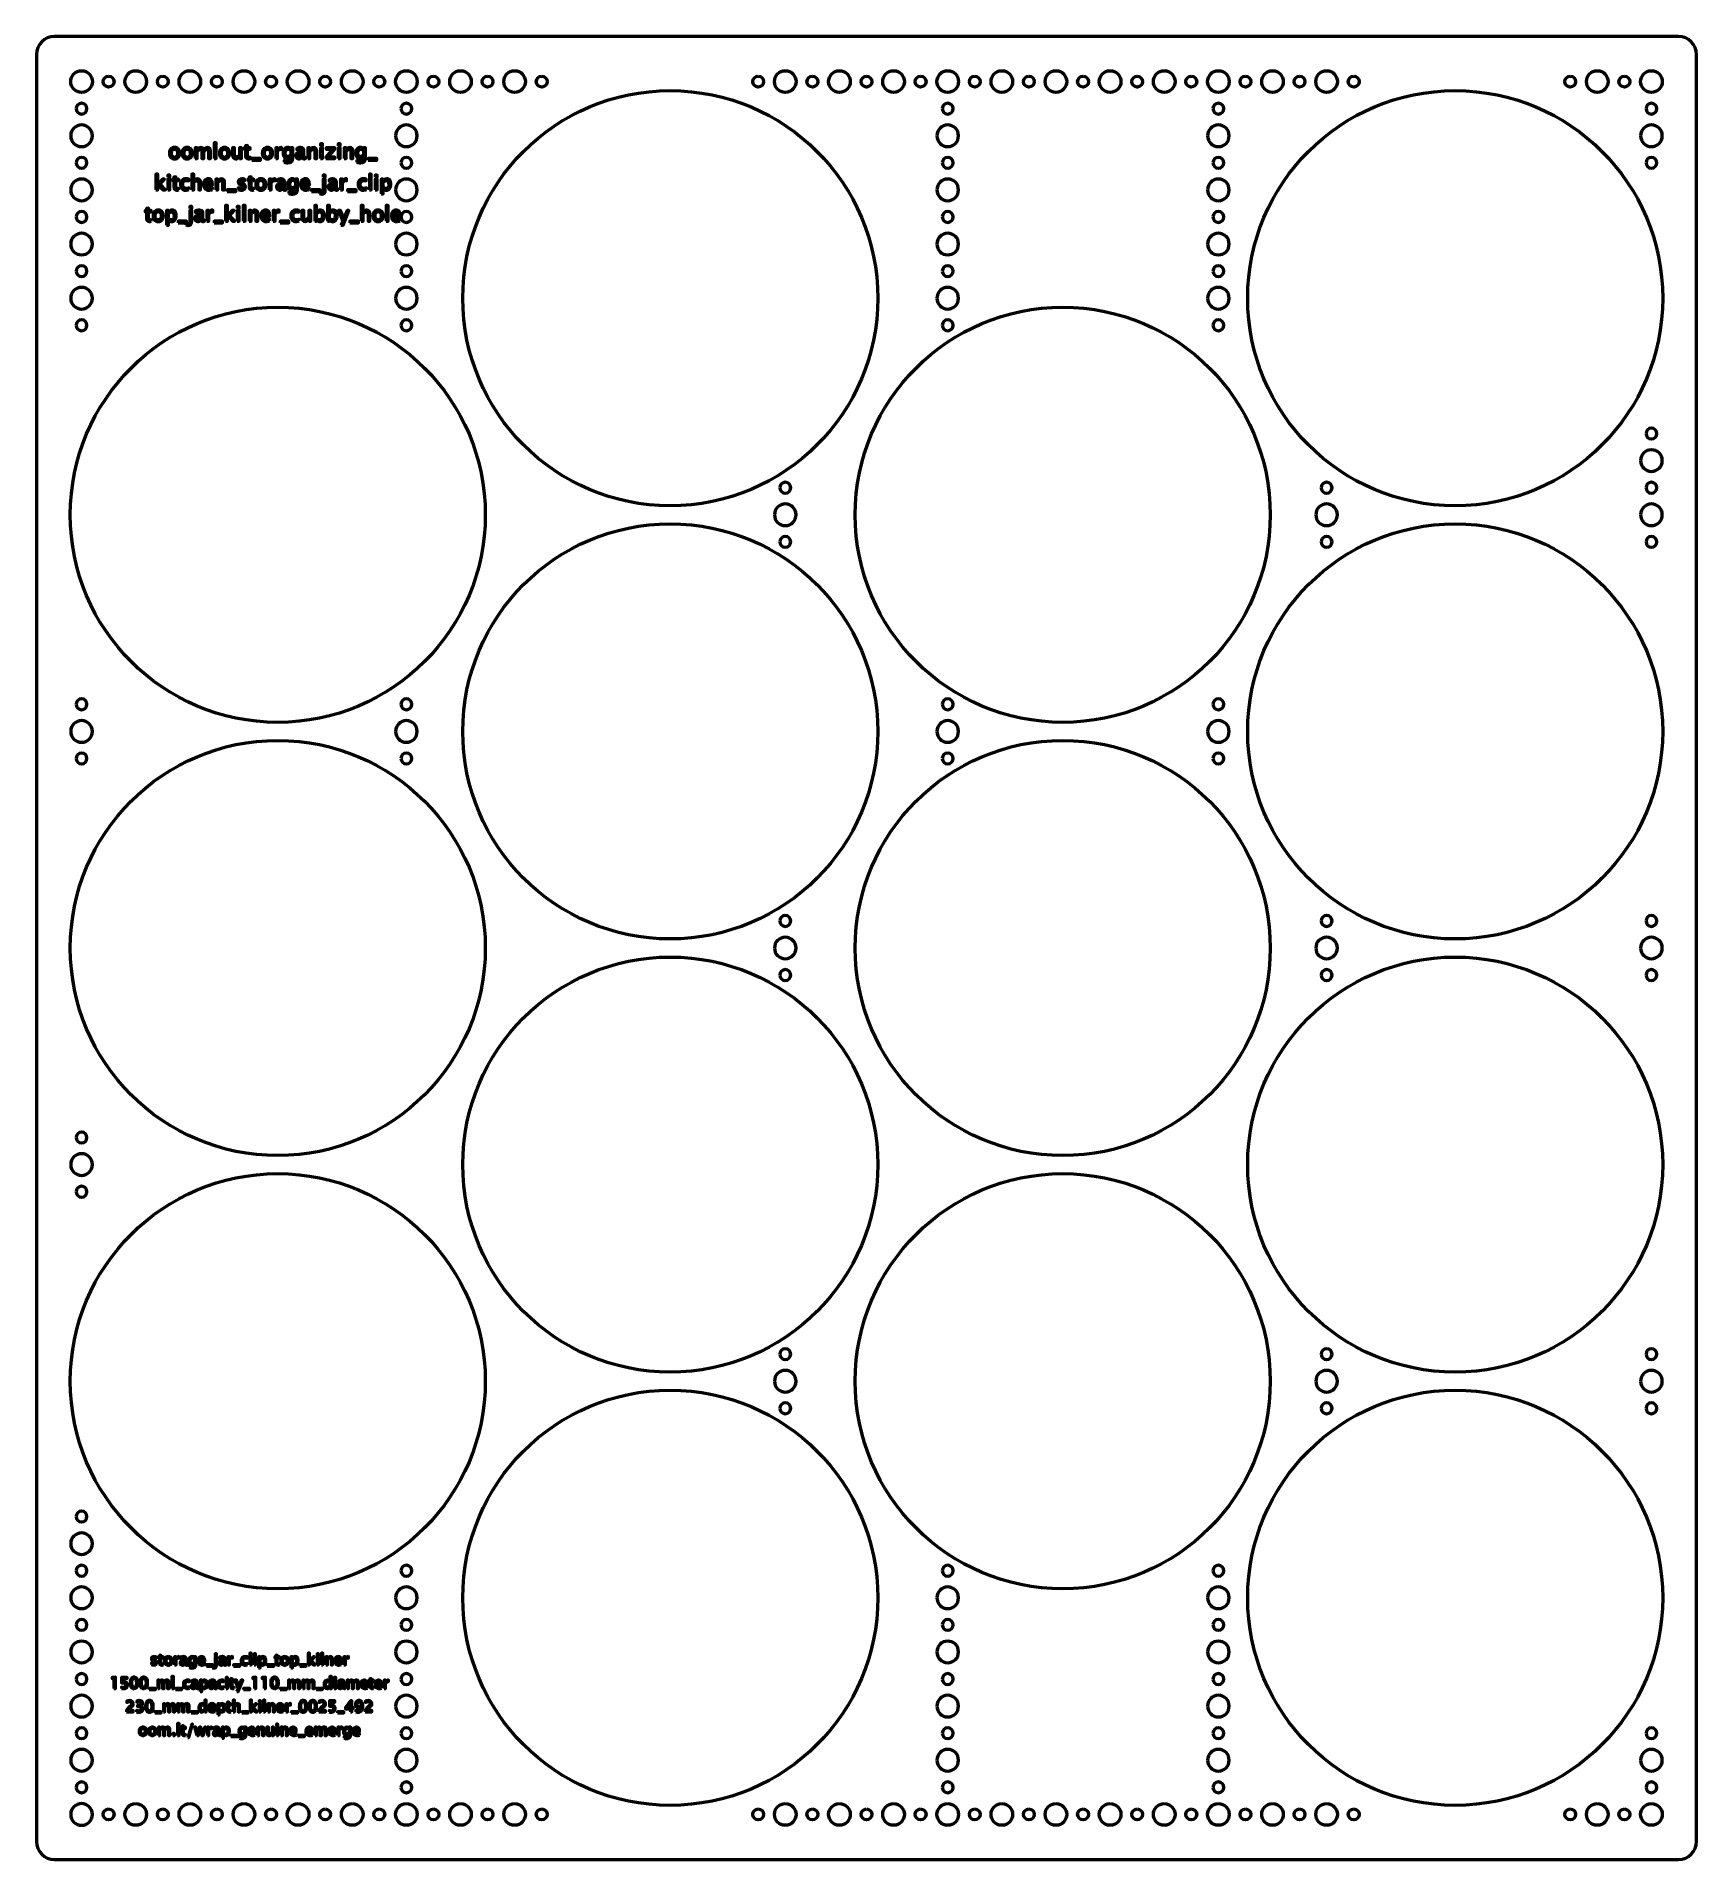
# Model space of a CAD drawing. Header units: centimetres. Extents: x -23 to 23, y -25.2 to 25.2.
import ezdxf

# ---------------------------------------------------------------- set-up
doc = ezdxf.new("R2010")
doc.units = ezdxf.units.CM
doc.header["$MEASUREMENT"] = 0
doc.layers.add('Layer 1', color=7, linetype='Continuous')

msp = doc.modelspace()

# ---------------------------------------------------------------- linework, layer by layer
at = {"layer": 'Layer 1', "lineweight": 53}
for centre, major_axis in [((-21.74999, 23.99999), (0, 0.30001)), ((-20.24999, 23.99999), (0, 0.30001)), ((-18.74999, 23.99999), (0, 0.30001)), ((-17.24999, 23.99999), (0, 0.30001)), ((-15.74999, 23.99999), (0, 0.30001)), ((-14.24999, 23.99999), (0, 0.30001)), ((-12.74999, 23.99999), (0, 0.30001)), ((-11.24999, 23.99999), (0, 0.30001)), ((-9.74999, 23.99999), (0, 0.30001)), ((-2.24999, 23.99999), (0, 0.30001)), ((-0.74999, 23.99999), (0, 0.30001)), ((0.75001, 23.99999), (0, 0.30001)), ((2.25001, 23.99999), (0, 0.30001)), ((3.75001, 23.99999), (0, 0.30001)), ((5.25001, 23.99999), (0, 0.30001)), ((6.75001, 23.99999), (0, 0.30001)), ((8.25001, 23.99999), (0, 0.30001)), ((9.75001, 23.99999), (0, 0.30001)), ((11.25001, 23.99999), (0, 0.30001)), ((12.75001, 23.99999), (0, 0.30001)), ((20.25001, 23.99999), (0, 0.30001)), ((21.75001, 23.99999), (0, 0.30001)), ((-21, 24), (0, 0.15)), ((-19.5, 24), (0, 0.15)), ((-18, 24), (0, 0.15)), ((-16.5, 24), (0, 0.15)), ((-15, 24), (0, 0.15)), ((-13.5, 24), (0, 0.15)), ((-12, 24), (0, 0.15)), ((-5.4375, 18), (0, 5.75)), ((-10.5, 24), (0, 0.15)), ((-9, 24), (0, 0.15)), ((-3, 24), (0, 0.15)), ((-1.5, 24), (0, 0.15)), ((0, 24), (0, 0.15)), ((1.5, 24), (0, 0.15)), ((3, 24), (0, 0.15)), ((4.5, 24), (0, 0.15)), ((6, 24), (0, 0.15)), ((7.5, 24), (0, 0.15)), ((9, 24), (0, 0.15)), ((10.5, 24), (0, 0.15)), ((16.3125, 18), (0, 5.75)), ((12, 24), (0, 0.15)), ((13.5, 24), (0, 0.15)), ((19.5, 24), (0, 0.15)), ((21, 24), (0, 0.15)), ((-16.3125, 12), (0, 5.75)), ((5.4375, 12), (0, 5.75)), ((-5.4375, 6), (0, 5.75)), ((16.3125, 6), (0, 5.75)), ((-16.3125, 0), (0, 5.75)), ((5.4375, 0), (0, 5.75)), ((-5.4375, -6), (0, 5.75)), ((16.3125, -6), (0, 5.75)), ((-16.3125, -12), (0, 5.75)), ((5.4375, -12), (0, 5.75)), ((-5.4375, -18), (0, 5.75)), ((16.3125, -18), (0, 5.75)), ((-20.24999, -24.00001), (0, 0.30001)), ((-18.74999, -24.00001), (0, 0.30001)), ((-17.24999, -24.00001), (0, 0.30001)), ((-15.74999, -24.00001), (0, 0.30001)), ((-14.24999, -24.00001), (0, 0.30001)), ((-12.74999, -24.00001), (0, 0.30001)), ((-11.24999, -24.00001), (0, 0.30001)), ((-9.74999, -24.00001), (0, 0.30001)), ((-2.24999, -24.00001), (0, 0.30001)), ((-0.74999, -24.00001), (0, 0.30001)), ((0.75001, -24.00001), (0, 0.30001)), ((2.25001, -24.00001), (0, 0.30001)), ((3.75001, -24.00001), (0, 0.30001)), ((5.25001, -24.00001), (0, 0.30001)), ((6.75001, -24.00001), (0, 0.30001)), ((8.25001, -24.00001), (0, 0.30001)), ((9.75001, -24.00001), (0, 0.30001)), ((11.25001, -24.00001), (0, 0.30001)), ((12.75001, -24.00001), (0, 0.30001)), ((20.25001, -24.00001), (0, 0.30001)), ((21.75001, -24.00001), (0, 0.30001)), ((-21, -24), (0, 0.15)), ((-19.5, -24), (0, 0.15)), ((-18, -24), (0, 0.15)), ((-16.5, -24), (0, 0.15)), ((-15, -24), (0, 0.15)), ((-13.5, -24), (0, 0.15)), ((-12, -24), (0, 0.15)), ((-10.5, -24), (0, 0.15)), ((-9, -24), (0, 0.15)), ((-3, -24), (0, 0.15)), ((-1.5, -24), (0, 0.15)), ((0, -24), (0, 0.15)), ((1.5, -24), (0, 0.15)), ((3, -24), (0, 0.15)), ((4.5, -24), (0, 0.15)), ((6, -24), (0, 0.15)), ((7.5, -24), (0, 0.15)), ((9, -24), (0, 0.15)), ((10.5, -24), (0, 0.15)), ((12, -24), (0, 0.15)), ((13.5, -24), (0, 0.15)), ((19.5, -24), (0, 0.15)), ((21, -24), (0, 0.15))]:
    msp.add_ellipse(centre, major_axis=major_axis, ratio=1, dxfattribs=at)
for points, knots in [([(-23, -24.75), (-23, -24.75), (-23, 24.75), (-23, 24.75), (-23, 24.75), (-23, 25.02614), (-22.77614, 25.25), (-22.5, 25.25), (-22.5, 25.25), (-22.5, 25.25), (22.5, 25.25), (22.5, 25.25), (22.5, 25.25), (22.77614, 25.25), (23, 25.02614), (23, 24.75), (23, 24.75), (23, 24.75), (23, -24.75), (23, -24.75), (23, -24.75), (23, -25.02614), (22.77614, -25.25), (22.5, -25.25), (22.5, -25.25), (22.5, -25.25), (-22.5, -25.25), (-22.5, -25.25), (-22.5, -25.25), (-22.77614, -25.25), (-23, -25.02614), (-23, -24.75)], [0, 0, 0, 0, 0.11111111, 0.11111111, 0.11111111, 0.11111111, 0.22222222, 0.22222222, 0.22222222, 0.22222222, 0.33333333, 0.33333333, 0.33333333, 0.33333333, 0.44444444, 0.44444444, 0.44444444, 0.44444444, 0.55555556, 0.55555556, 0.55555556, 0.55555556, 0.66666667, 0.66666667, 0.66666667, 0.66666667, 0.77777778, 0.77777778, 0.77777778, 0.77777778, 1, 1, 1, 1]), ([(-21.9, 23.25), (-21.9, 23.33284), (-21.83284, 23.4), (-21.75, 23.4), (-21.75, 23.4), (-21.66716, 23.4), (-21.6, 23.33284), (-21.6, 23.25), (-21.6, 23.25), (-21.6, 23.16716), (-21.66716, 23.1), (-21.75, 23.1), (-21.75, 23.1), (-21.83284, 23.1), (-21.9, 23.16716), (-21.9, 23.25)], [0, 0, 0, 0, 0.2, 0.2, 0.2, 0.2, 0.4, 0.4, 0.4, 0.4, 0.6, 0.6, 0.6, 0.6, 1, 1, 1, 1]), ([(-12.9, 23.25), (-12.9, 23.33284), (-12.83284, 23.4), (-12.75, 23.4), (-12.75, 23.4), (-12.66716, 23.4), (-12.6, 23.33284), (-12.6, 23.25), (-12.6, 23.25), (-12.6, 23.16716), (-12.66716, 23.1), (-12.75, 23.1), (-12.75, 23.1), (-12.83284, 23.1), (-12.9, 23.16716), (-12.9, 23.25)], [0, 0, 0, 0, 0.2, 0.2, 0.2, 0.2, 0.4, 0.4, 0.4, 0.4, 0.6, 0.6, 0.6, 0.6, 1, 1, 1, 1]), ([(2.1, 23.25), (2.1, 23.33284), (2.16716, 23.4), (2.25, 23.4), (2.25, 23.4), (2.33284, 23.4), (2.4, 23.33284), (2.4, 23.25), (2.4, 23.25), (2.4, 23.16716), (2.33284, 23.1), (2.25, 23.1), (2.25, 23.1), (2.16716, 23.1), (2.1, 23.16716), (2.1, 23.25)], [0, 0, 0, 0, 0.2, 0.2, 0.2, 0.2, 0.4, 0.4, 0.4, 0.4, 0.6, 0.6, 0.6, 0.6, 1, 1, 1, 1]), ([(9.6, 23.25), (9.6, 23.33284), (9.66716, 23.4), (9.75, 23.4), (9.75, 23.4), (9.83284, 23.4), (9.9, 23.33284), (9.9, 23.25), (9.9, 23.25), (9.9, 23.16716), (9.83284, 23.1), (9.75, 23.1), (9.75, 23.1), (9.66716, 23.1), (9.6, 23.16716), (9.6, 23.25)], [0, 0, 0, 0, 0.2, 0.2, 0.2, 0.2, 0.4, 0.4, 0.4, 0.4, 0.6, 0.6, 0.6, 0.6, 1, 1, 1, 1]), ([(21.6, 23.25), (21.6, 23.33284), (21.66716, 23.4), (21.75, 23.4), (21.75, 23.4), (21.83284, 23.4), (21.9, 23.33284), (21.9, 23.25), (21.9, 23.25), (21.9, 23.16716), (21.83284, 23.1), (21.75, 23.1), (21.75, 23.1), (21.66716, 23.1), (21.6, 23.16716), (21.6, 23.25)], [0, 0, 0, 0, 0.2, 0.2, 0.2, 0.2, 0.4, 0.4, 0.4, 0.4, 0.6, 0.6, 0.6, 0.6, 1, 1, 1, 1]), ([(-22.05, 22.5), (-22.05, 22.66569), (-21.91569, 22.8), (-21.75, 22.8), (-21.75, 22.8), (-21.58431, 22.8), (-21.45, 22.66569), (-21.45, 22.5), (-21.45, 22.5), (-21.45, 22.33431), (-21.58431, 22.2), (-21.75, 22.2), (-21.75, 22.2), (-21.91569, 22.2), (-22.05, 22.33431), (-22.05, 22.5)], [0, 0, 0, 0, 0.2, 0.2, 0.2, 0.2, 0.4, 0.4, 0.4, 0.4, 0.6, 0.6, 0.6, 0.6, 1, 1, 1, 1]), ([(-13.05, 22.5), (-13.05, 22.66569), (-12.91569, 22.8), (-12.75, 22.8), (-12.75, 22.8), (-12.58431, 22.8), (-12.45, 22.66569), (-12.45, 22.5), (-12.45, 22.5), (-12.45, 22.33431), (-12.58431, 22.2), (-12.75, 22.2), (-12.75, 22.2), (-12.91569, 22.2), (-13.05, 22.33431), (-13.05, 22.5)], [0, 0, 0, 0, 0.2, 0.2, 0.2, 0.2, 0.4, 0.4, 0.4, 0.4, 0.6, 0.6, 0.6, 0.6, 1, 1, 1, 1]), ([(1.95, 22.5), (1.95, 22.66569), (2.08431, 22.8), (2.25, 22.8), (2.25, 22.8), (2.41569, 22.8), (2.55, 22.66569), (2.55, 22.5), (2.55, 22.5), (2.55, 22.33431), (2.41569, 22.2), (2.25, 22.2), (2.25, 22.2), (2.08431, 22.2), (1.95, 22.33431), (1.95, 22.5)], [0, 0, 0, 0, 0.2, 0.2, 0.2, 0.2, 0.4, 0.4, 0.4, 0.4, 0.6, 0.6, 0.6, 0.6, 1, 1, 1, 1]), ([(9.45, 22.5), (9.45, 22.66569), (9.58431, 22.8), (9.75, 22.8), (9.75, 22.8), (9.91569, 22.8), (10.05, 22.66569), (10.05, 22.5), (10.05, 22.5), (10.05, 22.33431), (9.91569, 22.2), (9.75, 22.2), (9.75, 22.2), (9.58431, 22.2), (9.45, 22.33431), (9.45, 22.5)], [0, 0, 0, 0, 0.2, 0.2, 0.2, 0.2, 0.4, 0.4, 0.4, 0.4, 0.6, 0.6, 0.6, 0.6, 1, 1, 1, 1]), ([(21.45, 22.5), (21.45, 22.66569), (21.58431, 22.8), (21.75, 22.8), (21.75, 22.8), (21.91569, 22.8), (22.05, 22.66569), (22.05, 22.5), (22.05, 22.5), (22.05, 22.33431), (21.91569, 22.2), (21.75, 22.2), (21.75, 22.2), (21.58431, 22.2), (21.45, 22.33431), (21.45, 22.5)], [0, 0, 0, 0, 0.2, 0.2, 0.2, 0.2, 0.4, 0.4, 0.4, 0.4, 0.6, 0.6, 0.6, 0.6, 1, 1, 1, 1]), ([(-21.9, 21.75), (-21.9, 21.83284), (-21.83284, 21.9), (-21.75, 21.9), (-21.75, 21.9), (-21.66716, 21.9), (-21.6, 21.83284), (-21.6, 21.75), (-21.6, 21.75), (-21.6, 21.66716), (-21.66716, 21.6), (-21.75, 21.6), (-21.75, 21.6), (-21.83284, 21.6), (-21.9, 21.66716), (-21.9, 21.75)], [0, 0, 0, 0, 0.2, 0.2, 0.2, 0.2, 0.4, 0.4, 0.4, 0.4, 0.6, 0.6, 0.6, 0.6, 1, 1, 1, 1]), ([(-12.9, 21.75), (-12.9, 21.83284), (-12.83284, 21.9), (-12.75, 21.9), (-12.75, 21.9), (-12.66716, 21.9), (-12.6, 21.83284), (-12.6, 21.75), (-12.6, 21.75), (-12.6, 21.66716), (-12.66716, 21.6), (-12.75, 21.6), (-12.75, 21.6), (-12.83284, 21.6), (-12.9, 21.66716), (-12.9, 21.75)], [0, 0, 0, 0, 0.2, 0.2, 0.2, 0.2, 0.4, 0.4, 0.4, 0.4, 0.6, 0.6, 0.6, 0.6, 1, 1, 1, 1]), ([(2.1, 21.75), (2.1, 21.83284), (2.16716, 21.9), (2.25, 21.9), (2.25, 21.9), (2.33284, 21.9), (2.4, 21.83284), (2.4, 21.75), (2.4, 21.75), (2.4, 21.66716), (2.33284, 21.6), (2.25, 21.6), (2.25, 21.6), (2.16716, 21.6), (2.1, 21.66716), (2.1, 21.75)], [0, 0, 0, 0, 0.2, 0.2, 0.2, 0.2, 0.4, 0.4, 0.4, 0.4, 0.6, 0.6, 0.6, 0.6, 1, 1, 1, 1]), ([(9.6, 21.75), (9.6, 21.83284), (9.66716, 21.9), (9.75, 21.9), (9.75, 21.9), (9.83284, 21.9), (9.9, 21.83284), (9.9, 21.75), (9.9, 21.75), (9.9, 21.66716), (9.83284, 21.6), (9.75, 21.6), (9.75, 21.6), (9.66716, 21.6), (9.6, 21.66716), (9.6, 21.75)], [0, 0, 0, 0, 0.2, 0.2, 0.2, 0.2, 0.4, 0.4, 0.4, 0.4, 0.6, 0.6, 0.6, 0.6, 1, 1, 1, 1]), ([(21.6, 21.75), (21.6, 21.83284), (21.66716, 21.9), (21.75, 21.9), (21.75, 21.9), (21.83284, 21.9), (21.9, 21.83284), (21.9, 21.75), (21.9, 21.75), (21.9, 21.66716), (21.83284, 21.6), (21.75, 21.6), (21.75, 21.6), (21.66716, 21.6), (21.6, 21.66716), (21.6, 21.75)], [0, 0, 0, 0, 0.2, 0.2, 0.2, 0.2, 0.4, 0.4, 0.4, 0.4, 0.6, 0.6, 0.6, 0.6, 1, 1, 1, 1]), ([(-22.05, 21), (-22.05, 21.16569), (-21.91569, 21.3), (-21.75, 21.3), (-21.75, 21.3), (-21.58431, 21.3), (-21.45, 21.16569), (-21.45, 21), (-21.45, 21), (-21.45, 20.83431), (-21.58431, 20.7), (-21.75, 20.7), (-21.75, 20.7), (-21.91569, 20.7), (-22.05, 20.83431), (-22.05, 21)], [0, 0, 0, 0, 0.2, 0.2, 0.2, 0.2, 0.4, 0.4, 0.4, 0.4, 0.6, 0.6, 0.6, 0.6, 1, 1, 1, 1]), ([(-13.05, 21), (-13.05, 21.16569), (-12.91569, 21.3), (-12.75, 21.3), (-12.75, 21.3), (-12.58431, 21.3), (-12.45, 21.16569), (-12.45, 21), (-12.45, 21), (-12.45, 20.83431), (-12.58431, 20.7), (-12.75, 20.7), (-12.75, 20.7), (-12.91569, 20.7), (-13.05, 20.83431), (-13.05, 21)], [0, 0, 0, 0, 0.2, 0.2, 0.2, 0.2, 0.4, 0.4, 0.4, 0.4, 0.6, 0.6, 0.6, 0.6, 1, 1, 1, 1]), ([(1.95, 21), (1.95, 21.16569), (2.08431, 21.3), (2.25, 21.3), (2.25, 21.3), (2.41569, 21.3), (2.55, 21.16569), (2.55, 21), (2.55, 21), (2.55, 20.83431), (2.41569, 20.7), (2.25, 20.7), (2.25, 20.7), (2.08431, 20.7), (1.95, 20.83431), (1.95, 21)], [0, 0, 0, 0, 0.2, 0.2, 0.2, 0.2, 0.4, 0.4, 0.4, 0.4, 0.6, 0.6, 0.6, 0.6, 1, 1, 1, 1]), ([(9.45, 21), (9.45, 21.16569), (9.58431, 21.3), (9.75, 21.3), (9.75, 21.3), (9.91569, 21.3), (10.05, 21.16569), (10.05, 21), (10.05, 21), (10.05, 20.83431), (9.91569, 20.7), (9.75, 20.7), (9.75, 20.7), (9.58431, 20.7), (9.45, 20.83431), (9.45, 21)], [0, 0, 0, 0, 0.2, 0.2, 0.2, 0.2, 0.4, 0.4, 0.4, 0.4, 0.6, 0.6, 0.6, 0.6, 1, 1, 1, 1]), ([(-21.9, 20.25), (-21.9, 20.33284), (-21.83284, 20.4), (-21.75, 20.4), (-21.75, 20.4), (-21.66716, 20.4), (-21.6, 20.33284), (-21.6, 20.25), (-21.6, 20.25), (-21.6, 20.16716), (-21.66716, 20.1), (-21.75, 20.1), (-21.75, 20.1), (-21.83284, 20.1), (-21.9, 20.16716), (-21.9, 20.25)], [0, 0, 0, 0, 0.2, 0.2, 0.2, 0.2, 0.4, 0.4, 0.4, 0.4, 0.6, 0.6, 0.6, 0.6, 1, 1, 1, 1]), ([(-12.9, 20.25), (-12.9, 20.33284), (-12.83284, 20.4), (-12.75, 20.4), (-12.75, 20.4), (-12.66716, 20.4), (-12.6, 20.33284), (-12.6, 20.25), (-12.6, 20.25), (-12.6, 20.16716), (-12.66716, 20.1), (-12.75, 20.1), (-12.75, 20.1), (-12.83284, 20.1), (-12.9, 20.16716), (-12.9, 20.25)], [0, 0, 0, 0, 0.2, 0.2, 0.2, 0.2, 0.4, 0.4, 0.4, 0.4, 0.6, 0.6, 0.6, 0.6, 1, 1, 1, 1]), ([(2.1, 20.25), (2.1, 20.33284), (2.16716, 20.4), (2.25, 20.4), (2.25, 20.4), (2.33284, 20.4), (2.4, 20.33284), (2.4, 20.25), (2.4, 20.25), (2.4, 20.16716), (2.33284, 20.1), (2.25, 20.1), (2.25, 20.1), (2.16716, 20.1), (2.1, 20.16716), (2.1, 20.25)], [0, 0, 0, 0, 0.2, 0.2, 0.2, 0.2, 0.4, 0.4, 0.4, 0.4, 0.6, 0.6, 0.6, 0.6, 1, 1, 1, 1]), ([(9.6, 20.25), (9.6, 20.33284), (9.66716, 20.4), (9.75, 20.4), (9.75, 20.4), (9.83284, 20.4), (9.9, 20.33284), (9.9, 20.25), (9.9, 20.25), (9.9, 20.16716), (9.83284, 20.1), (9.75, 20.1), (9.75, 20.1), (9.66716, 20.1), (9.6, 20.16716), (9.6, 20.25)], [0, 0, 0, 0, 0.2, 0.2, 0.2, 0.2, 0.4, 0.4, 0.4, 0.4, 0.6, 0.6, 0.6, 0.6, 1, 1, 1, 1]), ([(-22.05, 19.5), (-22.05, 19.66569), (-21.91569, 19.8), (-21.75, 19.8), (-21.75, 19.8), (-21.58431, 19.8), (-21.45, 19.66569), (-21.45, 19.5), (-21.45, 19.5), (-21.45, 19.33431), (-21.58431, 19.2), (-21.75, 19.2), (-21.75, 19.2), (-21.91569, 19.2), (-22.05, 19.33431), (-22.05, 19.5)], [0, 0, 0, 0, 0.2, 0.2, 0.2, 0.2, 0.4, 0.4, 0.4, 0.4, 0.6, 0.6, 0.6, 0.6, 1, 1, 1, 1]), ([(-13.05, 19.5), (-13.05, 19.66569), (-12.91569, 19.8), (-12.75, 19.8), (-12.75, 19.8), (-12.58431, 19.8), (-12.45, 19.66569), (-12.45, 19.5), (-12.45, 19.5), (-12.45, 19.33431), (-12.58431, 19.2), (-12.75, 19.2), (-12.75, 19.2), (-12.91569, 19.2), (-13.05, 19.33431), (-13.05, 19.5)], [0, 0, 0, 0, 0.2, 0.2, 0.2, 0.2, 0.4, 0.4, 0.4, 0.4, 0.6, 0.6, 0.6, 0.6, 1, 1, 1, 1]), ([(1.95, 19.5), (1.95, 19.66569), (2.08431, 19.8), (2.25, 19.8), (2.25, 19.8), (2.41569, 19.8), (2.55, 19.66569), (2.55, 19.5), (2.55, 19.5), (2.55, 19.33431), (2.41569, 19.2), (2.25, 19.2), (2.25, 19.2), (2.08431, 19.2), (1.95, 19.33431), (1.95, 19.5)], [0, 0, 0, 0, 0.2, 0.2, 0.2, 0.2, 0.4, 0.4, 0.4, 0.4, 0.6, 0.6, 0.6, 0.6, 1, 1, 1, 1]), ([(9.45, 19.5), (9.45, 19.66569), (9.58431, 19.8), (9.75, 19.8), (9.75, 19.8), (9.91569, 19.8), (10.05, 19.66569), (10.05, 19.5), (10.05, 19.5), (10.05, 19.33431), (9.91569, 19.2), (9.75, 19.2), (9.75, 19.2), (9.58431, 19.2), (9.45, 19.33431), (9.45, 19.5)], [0, 0, 0, 0, 0.2, 0.2, 0.2, 0.2, 0.4, 0.4, 0.4, 0.4, 0.6, 0.6, 0.6, 0.6, 1, 1, 1, 1]), ([(-21.9, 18.75), (-21.9, 18.83284), (-21.83284, 18.9), (-21.75, 18.9), (-21.75, 18.9), (-21.66716, 18.9), (-21.6, 18.83284), (-21.6, 18.75), (-21.6, 18.75), (-21.6, 18.66716), (-21.66716, 18.6), (-21.75, 18.6), (-21.75, 18.6), (-21.83284, 18.6), (-21.9, 18.66716), (-21.9, 18.75)], [0, 0, 0, 0, 0.2, 0.2, 0.2, 0.2, 0.4, 0.4, 0.4, 0.4, 0.6, 0.6, 0.6, 0.6, 1, 1, 1, 1]), ([(-12.9, 18.75), (-12.9, 18.83284), (-12.83284, 18.9), (-12.75, 18.9), (-12.75, 18.9), (-12.66716, 18.9), (-12.6, 18.83284), (-12.6, 18.75), (-12.6, 18.75), (-12.6, 18.66716), (-12.66716, 18.6), (-12.75, 18.6), (-12.75, 18.6), (-12.83284, 18.6), (-12.9, 18.66716), (-12.9, 18.75)], [0, 0, 0, 0, 0.2, 0.2, 0.2, 0.2, 0.4, 0.4, 0.4, 0.4, 0.6, 0.6, 0.6, 0.6, 1, 1, 1, 1]), ([(2.1, 18.75), (2.1, 18.83284), (2.16716, 18.9), (2.25, 18.9), (2.25, 18.9), (2.33284, 18.9), (2.4, 18.83284), (2.4, 18.75), (2.4, 18.75), (2.4, 18.66716), (2.33284, 18.6), (2.25, 18.6), (2.25, 18.6), (2.16716, 18.6), (2.1, 18.66716), (2.1, 18.75)], [0, 0, 0, 0, 0.2, 0.2, 0.2, 0.2, 0.4, 0.4, 0.4, 0.4, 0.6, 0.6, 0.6, 0.6, 1, 1, 1, 1]), ([(9.6, 18.75), (9.6, 18.83284), (9.66716, 18.9), (9.75, 18.9), (9.75, 18.9), (9.83284, 18.9), (9.9, 18.83284), (9.9, 18.75), (9.9, 18.75), (9.9, 18.66716), (9.83284, 18.6), (9.75, 18.6), (9.75, 18.6), (9.66716, 18.6), (9.6, 18.66716), (9.6, 18.75)], [0, 0, 0, 0, 0.2, 0.2, 0.2, 0.2, 0.4, 0.4, 0.4, 0.4, 0.6, 0.6, 0.6, 0.6, 1, 1, 1, 1]), ([(-22.05, 18), (-22.05, 18.16569), (-21.91569, 18.3), (-21.75, 18.3), (-21.75, 18.3), (-21.58431, 18.3), (-21.45, 18.16569), (-21.45, 18), (-21.45, 18), (-21.45, 17.83431), (-21.58431, 17.7), (-21.75, 17.7), (-21.75, 17.7), (-21.91569, 17.7), (-22.05, 17.83431), (-22.05, 18)], [0, 0, 0, 0, 0.2, 0.2, 0.2, 0.2, 0.4, 0.4, 0.4, 0.4, 0.6, 0.6, 0.6, 0.6, 1, 1, 1, 1]), ([(-13.05, 18), (-13.05, 18.16569), (-12.91569, 18.3), (-12.75, 18.3), (-12.75, 18.3), (-12.58431, 18.3), (-12.45, 18.16569), (-12.45, 18), (-12.45, 18), (-12.45, 17.83431), (-12.58431, 17.7), (-12.75, 17.7), (-12.75, 17.7), (-12.91569, 17.7), (-13.05, 17.83431), (-13.05, 18)], [0, 0, 0, 0, 0.2, 0.2, 0.2, 0.2, 0.4, 0.4, 0.4, 0.4, 0.6, 0.6, 0.6, 0.6, 1, 1, 1, 1]), ([(1.95, 18), (1.95, 18.16569), (2.08431, 18.3), (2.25, 18.3), (2.25, 18.3), (2.41569, 18.3), (2.55, 18.16569), (2.55, 18), (2.55, 18), (2.55, 17.83431), (2.41569, 17.7), (2.25, 17.7), (2.25, 17.7), (2.08431, 17.7), (1.95, 17.83431), (1.95, 18)], [0, 0, 0, 0, 0.2, 0.2, 0.2, 0.2, 0.4, 0.4, 0.4, 0.4, 0.6, 0.6, 0.6, 0.6, 1, 1, 1, 1]), ([(9.45, 18), (9.45, 18.16569), (9.58431, 18.3), (9.75, 18.3), (9.75, 18.3), (9.91569, 18.3), (10.05, 18.16569), (10.05, 18), (10.05, 18), (10.05, 17.83431), (9.91569, 17.7), (9.75, 17.7), (9.75, 17.7), (9.58431, 17.7), (9.45, 17.83431), (9.45, 18)], [0, 0, 0, 0, 0.2, 0.2, 0.2, 0.2, 0.4, 0.4, 0.4, 0.4, 0.6, 0.6, 0.6, 0.6, 1, 1, 1, 1]), ([(-21.9, 17.25), (-21.9, 17.33284), (-21.83284, 17.4), (-21.75, 17.4), (-21.75, 17.4), (-21.66716, 17.4), (-21.6, 17.33284), (-21.6, 17.25), (-21.6, 17.25), (-21.6, 17.16716), (-21.66716, 17.1), (-21.75, 17.1), (-21.75, 17.1), (-21.83284, 17.1), (-21.9, 17.16716), (-21.9, 17.25)], [0, 0, 0, 0, 0.2, 0.2, 0.2, 0.2, 0.4, 0.4, 0.4, 0.4, 0.6, 0.6, 0.6, 0.6, 1, 1, 1, 1]), ([(-12.9, 17.25), (-12.9, 17.33284), (-12.83284, 17.4), (-12.75, 17.4), (-12.75, 17.4), (-12.66716, 17.4), (-12.6, 17.33284), (-12.6, 17.25), (-12.6, 17.25), (-12.6, 17.16716), (-12.66716, 17.1), (-12.75, 17.1), (-12.75, 17.1), (-12.83284, 17.1), (-12.9, 17.16716), (-12.9, 17.25)], [0, 0, 0, 0, 0.2, 0.2, 0.2, 0.2, 0.4, 0.4, 0.4, 0.4, 0.6, 0.6, 0.6, 0.6, 1, 1, 1, 1]), ([(2.1, 17.25), (2.1, 17.33284), (2.16716, 17.4), (2.25, 17.4), (2.25, 17.4), (2.33284, 17.4), (2.4, 17.33284), (2.4, 17.25), (2.4, 17.25), (2.4, 17.16716), (2.33284, 17.1), (2.25, 17.1), (2.25, 17.1), (2.16716, 17.1), (2.1, 17.16716), (2.1, 17.25)], [0, 0, 0, 0, 0.2, 0.2, 0.2, 0.2, 0.4, 0.4, 0.4, 0.4, 0.6, 0.6, 0.6, 0.6, 1, 1, 1, 1]), ([(9.6, 17.25), (9.6, 17.33284), (9.66716, 17.4), (9.75, 17.4), (9.75, 17.4), (9.83284, 17.4), (9.9, 17.33284), (9.9, 17.25), (9.9, 17.25), (9.9, 17.16716), (9.83284, 17.1), (9.75, 17.1), (9.75, 17.1), (9.66716, 17.1), (9.6, 17.16716), (9.6, 17.25)], [0, 0, 0, 0, 0.2, 0.2, 0.2, 0.2, 0.4, 0.4, 0.4, 0.4, 0.6, 0.6, 0.6, 0.6, 1, 1, 1, 1]), ([(21.6, 14.25), (21.6, 14.33284), (21.66716, 14.4), (21.75, 14.4), (21.75, 14.4), (21.83284, 14.4), (21.9, 14.33284), (21.9, 14.25), (21.9, 14.25), (21.9, 14.16716), (21.83284, 14.1), (21.75, 14.1), (21.75, 14.1), (21.66716, 14.1), (21.6, 14.16716), (21.6, 14.25)], [0, 0, 0, 0, 0.2, 0.2, 0.2, 0.2, 0.4, 0.4, 0.4, 0.4, 0.6, 0.6, 0.6, 0.6, 1, 1, 1, 1]), ([(21.45, 13.5), (21.45, 13.66569), (21.58431, 13.8), (21.75, 13.8), (21.75, 13.8), (21.91569, 13.8), (22.05, 13.66569), (22.05, 13.5), (22.05, 13.5), (22.05, 13.33431), (21.91569, 13.2), (21.75, 13.2), (21.75, 13.2), (21.58431, 13.2), (21.45, 13.33431), (21.45, 13.5)], [0, 0, 0, 0, 0.2, 0.2, 0.2, 0.2, 0.4, 0.4, 0.4, 0.4, 0.6, 0.6, 0.6, 0.6, 1, 1, 1, 1]), ([(-2.4, 12.75), (-2.4, 12.83284), (-2.33284, 12.9), (-2.25, 12.9), (-2.25, 12.9), (-2.16716, 12.9), (-2.1, 12.83284), (-2.1, 12.75), (-2.1, 12.75), (-2.1, 12.66716), (-2.16716, 12.6), (-2.25, 12.6), (-2.25, 12.6), (-2.33284, 12.6), (-2.4, 12.66716), (-2.4, 12.75)], [0, 0, 0, 0, 0.2, 0.2, 0.2, 0.2, 0.4, 0.4, 0.4, 0.4, 0.6, 0.6, 0.6, 0.6, 1, 1, 1, 1]), ([(12.6, 12.75), (12.6, 12.83284), (12.66716, 12.9), (12.75, 12.9), (12.75, 12.9), (12.83284, 12.9), (12.9, 12.83284), (12.9, 12.75), (12.9, 12.75), (12.9, 12.66716), (12.83284, 12.6), (12.75, 12.6), (12.75, 12.6), (12.66716, 12.6), (12.6, 12.66716), (12.6, 12.75)], [0, 0, 0, 0, 0.2, 0.2, 0.2, 0.2, 0.4, 0.4, 0.4, 0.4, 0.6, 0.6, 0.6, 0.6, 1, 1, 1, 1]), ([(21.6, 12.75), (21.6, 12.83284), (21.66716, 12.9), (21.75, 12.9), (21.75, 12.9), (21.83284, 12.9), (21.9, 12.83284), (21.9, 12.75), (21.9, 12.75), (21.9, 12.66716), (21.83284, 12.6), (21.75, 12.6), (21.75, 12.6), (21.66716, 12.6), (21.6, 12.66716), (21.6, 12.75)], [0, 0, 0, 0, 0.2, 0.2, 0.2, 0.2, 0.4, 0.4, 0.4, 0.4, 0.6, 0.6, 0.6, 0.6, 1, 1, 1, 1]), ([(-2.55, 12), (-2.55, 12.16569), (-2.41569, 12.3), (-2.25, 12.3), (-2.25, 12.3), (-2.08431, 12.3), (-1.95, 12.16569), (-1.95, 12), (-1.95, 12), (-1.95, 11.83431), (-2.08431, 11.7), (-2.25, 11.7), (-2.25, 11.7), (-2.41569, 11.7), (-2.55, 11.83431), (-2.55, 12)], [0, 0, 0, 0, 0.2, 0.2, 0.2, 0.2, 0.4, 0.4, 0.4, 0.4, 0.6, 0.6, 0.6, 0.6, 1, 1, 1, 1]), ([(12.45, 12), (12.45, 12.16569), (12.58431, 12.3), (12.75, 12.3), (12.75, 12.3), (12.91569, 12.3), (13.05, 12.16569), (13.05, 12), (13.05, 12), (13.05, 11.83431), (12.91569, 11.7), (12.75, 11.7), (12.75, 11.7), (12.58431, 11.7), (12.45, 11.83431), (12.45, 12)], [0, 0, 0, 0, 0.2, 0.2, 0.2, 0.2, 0.4, 0.4, 0.4, 0.4, 0.6, 0.6, 0.6, 0.6, 1, 1, 1, 1]), ([(21.45, 12), (21.45, 12.16569), (21.58431, 12.3), (21.75, 12.3), (21.75, 12.3), (21.91569, 12.3), (22.05, 12.16569), (22.05, 12), (22.05, 12), (22.05, 11.83431), (21.91569, 11.7), (21.75, 11.7), (21.75, 11.7), (21.58431, 11.7), (21.45, 11.83431), (21.45, 12)], [0, 0, 0, 0, 0.2, 0.2, 0.2, 0.2, 0.4, 0.4, 0.4, 0.4, 0.6, 0.6, 0.6, 0.6, 1, 1, 1, 1]), ([(-2.4, 11.25), (-2.4, 11.33284), (-2.33284, 11.4), (-2.25, 11.4), (-2.25, 11.4), (-2.16716, 11.4), (-2.1, 11.33284), (-2.1, 11.25), (-2.1, 11.25), (-2.1, 11.16716), (-2.16716, 11.1), (-2.25, 11.1), (-2.25, 11.1), (-2.33284, 11.1), (-2.4, 11.16716), (-2.4, 11.25)], [0, 0, 0, 0, 0.2, 0.2, 0.2, 0.2, 0.4, 0.4, 0.4, 0.4, 0.6, 0.6, 0.6, 0.6, 1, 1, 1, 1]), ([(12.6, 11.25), (12.6, 11.33284), (12.66716, 11.4), (12.75, 11.4), (12.75, 11.4), (12.83284, 11.4), (12.9, 11.33284), (12.9, 11.25), (12.9, 11.25), (12.9, 11.16716), (12.83284, 11.1), (12.75, 11.1), (12.75, 11.1), (12.66716, 11.1), (12.6, 11.16716), (12.6, 11.25)], [0, 0, 0, 0, 0.2, 0.2, 0.2, 0.2, 0.4, 0.4, 0.4, 0.4, 0.6, 0.6, 0.6, 0.6, 1, 1, 1, 1]), ([(21.6, 11.25), (21.6, 11.33284), (21.66716, 11.4), (21.75, 11.4), (21.75, 11.4), (21.83284, 11.4), (21.9, 11.33284), (21.9, 11.25), (21.9, 11.25), (21.9, 11.16716), (21.83284, 11.1), (21.75, 11.1), (21.75, 11.1), (21.66716, 11.1), (21.6, 11.16716), (21.6, 11.25)], [0, 0, 0, 0, 0.2, 0.2, 0.2, 0.2, 0.4, 0.4, 0.4, 0.4, 0.6, 0.6, 0.6, 0.6, 1, 1, 1, 1]), ([(-21.9, 6.75), (-21.9, 6.83284), (-21.83284, 6.9), (-21.75, 6.9), (-21.75, 6.9), (-21.66716, 6.9), (-21.6, 6.83284), (-21.6, 6.75), (-21.6, 6.75), (-21.6, 6.66716), (-21.66716, 6.6), (-21.75, 6.6), (-21.75, 6.6), (-21.83284, 6.6), (-21.9, 6.66716), (-21.9, 6.75)], [0, 0, 0, 0, 0.2, 0.2, 0.2, 0.2, 0.4, 0.4, 0.4, 0.4, 0.6, 0.6, 0.6, 0.6, 1, 1, 1, 1]), ([(-12.9, 6.75), (-12.9, 6.83284), (-12.83284, 6.9), (-12.75, 6.9), (-12.75, 6.9), (-12.66716, 6.9), (-12.6, 6.83284), (-12.6, 6.75), (-12.6, 6.75), (-12.6, 6.66716), (-12.66716, 6.6), (-12.75, 6.6), (-12.75, 6.6), (-12.83284, 6.6), (-12.9, 6.66716), (-12.9, 6.75)], [0, 0, 0, 0, 0.2, 0.2, 0.2, 0.2, 0.4, 0.4, 0.4, 0.4, 0.6, 0.6, 0.6, 0.6, 1, 1, 1, 1]), ([(2.1, 6.75), (2.1, 6.83284), (2.16716, 6.9), (2.25, 6.9), (2.25, 6.9), (2.33284, 6.9), (2.4, 6.83284), (2.4, 6.75), (2.4, 6.75), (2.4, 6.66716), (2.33284, 6.6), (2.25, 6.6), (2.25, 6.6), (2.16716, 6.6), (2.1, 6.66716), (2.1, 6.75)], [0, 0, 0, 0, 0.2, 0.2, 0.2, 0.2, 0.4, 0.4, 0.4, 0.4, 0.6, 0.6, 0.6, 0.6, 1, 1, 1, 1]), ([(9.6, 6.75), (9.6, 6.83284), (9.66716, 6.9), (9.75, 6.9), (9.75, 6.9), (9.83284, 6.9), (9.9, 6.83284), (9.9, 6.75), (9.9, 6.75), (9.9, 6.66716), (9.83284, 6.6), (9.75, 6.6), (9.75, 6.6), (9.66716, 6.6), (9.6, 6.66716), (9.6, 6.75)], [0, 0, 0, 0, 0.2, 0.2, 0.2, 0.2, 0.4, 0.4, 0.4, 0.4, 0.6, 0.6, 0.6, 0.6, 1, 1, 1, 1]), ([(-22.05, 6), (-22.05, 6.16569), (-21.91569, 6.3), (-21.75, 6.3), (-21.75, 6.3), (-21.58431, 6.3), (-21.45, 6.16569), (-21.45, 6), (-21.45, 6), (-21.45, 5.83431), (-21.58431, 5.7), (-21.75, 5.7), (-21.75, 5.7), (-21.91569, 5.7), (-22.05, 5.83431), (-22.05, 6)], [0, 0, 0, 0, 0.2, 0.2, 0.2, 0.2, 0.4, 0.4, 0.4, 0.4, 0.6, 0.6, 0.6, 0.6, 1, 1, 1, 1]), ([(-13.05, 6), (-13.05, 6.16569), (-12.91569, 6.3), (-12.75, 6.3), (-12.75, 6.3), (-12.58431, 6.3), (-12.45, 6.16569), (-12.45, 6), (-12.45, 6), (-12.45, 5.83431), (-12.58431, 5.7), (-12.75, 5.7), (-12.75, 5.7), (-12.91569, 5.7), (-13.05, 5.83431), (-13.05, 6)], [0, 0, 0, 0, 0.2, 0.2, 0.2, 0.2, 0.4, 0.4, 0.4, 0.4, 0.6, 0.6, 0.6, 0.6, 1, 1, 1, 1]), ([(1.95, 6), (1.95, 6.16569), (2.08431, 6.3), (2.25, 6.3), (2.25, 6.3), (2.41569, 6.3), (2.55, 6.16569), (2.55, 6), (2.55, 6), (2.55, 5.83431), (2.41569, 5.7), (2.25, 5.7), (2.25, 5.7), (2.08431, 5.7), (1.95, 5.83431), (1.95, 6)], [0, 0, 0, 0, 0.2, 0.2, 0.2, 0.2, 0.4, 0.4, 0.4, 0.4, 0.6, 0.6, 0.6, 0.6, 1, 1, 1, 1]), ([(9.45, 6), (9.45, 6.16569), (9.58431, 6.3), (9.75, 6.3), (9.75, 6.3), (9.91569, 6.3), (10.05, 6.16569), (10.05, 6), (10.05, 6), (10.05, 5.83431), (9.91569, 5.7), (9.75, 5.7), (9.75, 5.7), (9.58431, 5.7), (9.45, 5.83431), (9.45, 6)], [0, 0, 0, 0, 0.2, 0.2, 0.2, 0.2, 0.4, 0.4, 0.4, 0.4, 0.6, 0.6, 0.6, 0.6, 1, 1, 1, 1]), ([(-21.9, 5.25), (-21.9, 5.33284), (-21.83284, 5.4), (-21.75, 5.4), (-21.75, 5.4), (-21.66716, 5.4), (-21.6, 5.33284), (-21.6, 5.25), (-21.6, 5.25), (-21.6, 5.16716), (-21.66716, 5.1), (-21.75, 5.1), (-21.75, 5.1), (-21.83284, 5.1), (-21.9, 5.16716), (-21.9, 5.25)], [0, 0, 0, 0, 0.2, 0.2, 0.2, 0.2, 0.4, 0.4, 0.4, 0.4, 0.6, 0.6, 0.6, 0.6, 1, 1, 1, 1]), ([(-12.9, 5.25), (-12.9, 5.33284), (-12.83284, 5.4), (-12.75, 5.4), (-12.75, 5.4), (-12.66716, 5.4), (-12.6, 5.33284), (-12.6, 5.25), (-12.6, 5.25), (-12.6, 5.16716), (-12.66716, 5.1), (-12.75, 5.1), (-12.75, 5.1), (-12.83284, 5.1), (-12.9, 5.16716), (-12.9, 5.25)], [0, 0, 0, 0, 0.2, 0.2, 0.2, 0.2, 0.4, 0.4, 0.4, 0.4, 0.6, 0.6, 0.6, 0.6, 1, 1, 1, 1]), ([(2.1, 5.25), (2.1, 5.33284), (2.16716, 5.4), (2.25, 5.4), (2.25, 5.4), (2.33284, 5.4), (2.4, 5.33284), (2.4, 5.25), (2.4, 5.25), (2.4, 5.16716), (2.33284, 5.1), (2.25, 5.1), (2.25, 5.1), (2.16716, 5.1), (2.1, 5.16716), (2.1, 5.25)], [0, 0, 0, 0, 0.2, 0.2, 0.2, 0.2, 0.4, 0.4, 0.4, 0.4, 0.6, 0.6, 0.6, 0.6, 1, 1, 1, 1]), ([(9.6, 5.25), (9.6, 5.33284), (9.66716, 5.4), (9.75, 5.4), (9.75, 5.4), (9.83284, 5.4), (9.9, 5.33284), (9.9, 5.25), (9.9, 5.25), (9.9, 5.16716), (9.83284, 5.1), (9.75, 5.1), (9.75, 5.1), (9.66716, 5.1), (9.6, 5.16716), (9.6, 5.25)], [0, 0, 0, 0, 0.2, 0.2, 0.2, 0.2, 0.4, 0.4, 0.4, 0.4, 0.6, 0.6, 0.6, 0.6, 1, 1, 1, 1]), ([(-2.4, 0.75), (-2.4, 0.83284), (-2.33284, 0.9), (-2.25, 0.9), (-2.25, 0.9), (-2.16716, 0.9), (-2.1, 0.83284), (-2.1, 0.75), (-2.1, 0.75), (-2.1, 0.66716), (-2.16716, 0.6), (-2.25, 0.6), (-2.25, 0.6), (-2.33284, 0.6), (-2.4, 0.66716), (-2.4, 0.75)], [0, 0, 0, 0, 0.2, 0.2, 0.2, 0.2, 0.4, 0.4, 0.4, 0.4, 0.6, 0.6, 0.6, 0.6, 1, 1, 1, 1]), ([(12.6, 0.75), (12.6, 0.83284), (12.66716, 0.9), (12.75, 0.9), (12.75, 0.9), (12.83284, 0.9), (12.9, 0.83284), (12.9, 0.75), (12.9, 0.75), (12.9, 0.66716), (12.83284, 0.6), (12.75, 0.6), (12.75, 0.6), (12.66716, 0.6), (12.6, 0.66716), (12.6, 0.75)], [0, 0, 0, 0, 0.2, 0.2, 0.2, 0.2, 0.4, 0.4, 0.4, 0.4, 0.6, 0.6, 0.6, 0.6, 1, 1, 1, 1]), ([(21.6, 0.75), (21.6, 0.83284), (21.66716, 0.9), (21.75, 0.9), (21.75, 0.9), (21.83284, 0.9), (21.9, 0.83284), (21.9, 0.75), (21.9, 0.75), (21.9, 0.66716), (21.83284, 0.6), (21.75, 0.6), (21.75, 0.6), (21.66716, 0.6), (21.6, 0.66716), (21.6, 0.75)], [0, 0, 0, 0, 0.2, 0.2, 0.2, 0.2, 0.4, 0.4, 0.4, 0.4, 0.6, 0.6, 0.6, 0.6, 1, 1, 1, 1]), ([(-2.55, 0), (-2.55, 0.16569), (-2.41569, 0.3), (-2.25, 0.3), (-2.25, 0.3), (-2.08431, 0.3), (-1.95, 0.16569), (-1.95, 0), (-1.95, 0), (-1.95, -0.16569), (-2.08431, -0.3), (-2.25, -0.3), (-2.25, -0.3), (-2.41569, -0.3), (-2.55, -0.16569), (-2.55, 0)], [0, 0, 0, 0, 0.2, 0.2, 0.2, 0.2, 0.4, 0.4, 0.4, 0.4, 0.6, 0.6, 0.6, 0.6, 1, 1, 1, 1]), ([(12.45, 0), (12.45, 0.16569), (12.58431, 0.3), (12.75, 0.3), (12.75, 0.3), (12.91569, 0.3), (13.05, 0.16569), (13.05, 0), (13.05, 0), (13.05, -0.16569), (12.91569, -0.3), (12.75, -0.3), (12.75, -0.3), (12.58431, -0.3), (12.45, -0.16569), (12.45, 0)], [0, 0, 0, 0, 0.2, 0.2, 0.2, 0.2, 0.4, 0.4, 0.4, 0.4, 0.6, 0.6, 0.6, 0.6, 1, 1, 1, 1]), ([(21.45, 0), (21.45, 0.16569), (21.58431, 0.3), (21.75, 0.3), (21.75, 0.3), (21.91569, 0.3), (22.05, 0.16569), (22.05, 0), (22.05, 0), (22.05, -0.16569), (21.91569, -0.3), (21.75, -0.3), (21.75, -0.3), (21.58431, -0.3), (21.45, -0.16569), (21.45, 0)], [0, 0, 0, 0, 0.2, 0.2, 0.2, 0.2, 0.4, 0.4, 0.4, 0.4, 0.6, 0.6, 0.6, 0.6, 1, 1, 1, 1]), ([(-2.4, -0.75), (-2.4, -0.66716), (-2.33284, -0.6), (-2.25, -0.6), (-2.25, -0.6), (-2.16716, -0.6), (-2.1, -0.66716), (-2.1, -0.75), (-2.1, -0.75), (-2.1, -0.83284), (-2.16716, -0.9), (-2.25, -0.9), (-2.25, -0.9), (-2.33284, -0.9), (-2.4, -0.83284), (-2.4, -0.75)], [0, 0, 0, 0, 0.2, 0.2, 0.2, 0.2, 0.4, 0.4, 0.4, 0.4, 0.6, 0.6, 0.6, 0.6, 1, 1, 1, 1]), ([(12.6, -0.75), (12.6, -0.66716), (12.66716, -0.6), (12.75, -0.6), (12.75, -0.6), (12.83284, -0.6), (12.9, -0.66716), (12.9, -0.75), (12.9, -0.75), (12.9, -0.83284), (12.83284, -0.9), (12.75, -0.9), (12.75, -0.9), (12.66716, -0.9), (12.6, -0.83284), (12.6, -0.75)], [0, 0, 0, 0, 0.2, 0.2, 0.2, 0.2, 0.4, 0.4, 0.4, 0.4, 0.6, 0.6, 0.6, 0.6, 1, 1, 1, 1]), ([(21.6, -0.75), (21.6, -0.66716), (21.66716, -0.6), (21.75, -0.6), (21.75, -0.6), (21.83284, -0.6), (21.9, -0.66716), (21.9, -0.75), (21.9, -0.75), (21.9, -0.83284), (21.83284, -0.9), (21.75, -0.9), (21.75, -0.9), (21.66716, -0.9), (21.6, -0.83284), (21.6, -0.75)], [0, 0, 0, 0, 0.2, 0.2, 0.2, 0.2, 0.4, 0.4, 0.4, 0.4, 0.6, 0.6, 0.6, 0.6, 1, 1, 1, 1]), ([(-21.9, -5.25), (-21.9, -5.16716), (-21.83284, -5.1), (-21.75, -5.1), (-21.75, -5.1), (-21.66716, -5.1), (-21.6, -5.16716), (-21.6, -5.25), (-21.6, -5.25), (-21.6, -5.33284), (-21.66716, -5.4), (-21.75, -5.4), (-21.75, -5.4), (-21.83284, -5.4), (-21.9, -5.33284), (-21.9, -5.25)], [0, 0, 0, 0, 0.2, 0.2, 0.2, 0.2, 0.4, 0.4, 0.4, 0.4, 0.6, 0.6, 0.6, 0.6, 1, 1, 1, 1]), ([(-22.05, -6), (-22.05, -5.83431), (-21.91569, -5.7), (-21.75, -5.7), (-21.75, -5.7), (-21.58431, -5.7), (-21.45, -5.83431), (-21.45, -6), (-21.45, -6), (-21.45, -6.16569), (-21.58431, -6.3), (-21.75, -6.3), (-21.75, -6.3), (-21.91569, -6.3), (-22.05, -6.16569), (-22.05, -6)], [0, 0, 0, 0, 0.2, 0.2, 0.2, 0.2, 0.4, 0.4, 0.4, 0.4, 0.6, 0.6, 0.6, 0.6, 1, 1, 1, 1]), ([(-21.9, -6.75), (-21.9, -6.66716), (-21.83284, -6.6), (-21.75, -6.6), (-21.75, -6.6), (-21.66716, -6.6), (-21.6, -6.66716), (-21.6, -6.75), (-21.6, -6.75), (-21.6, -6.83284), (-21.66716, -6.9), (-21.75, -6.9), (-21.75, -6.9), (-21.83284, -6.9), (-21.9, -6.83284), (-21.9, -6.75)], [0, 0, 0, 0, 0.2, 0.2, 0.2, 0.2, 0.4, 0.4, 0.4, 0.4, 0.6, 0.6, 0.6, 0.6, 1, 1, 1, 1]), ([(-2.4, -11.25), (-2.4, -11.16716), (-2.33284, -11.1), (-2.25, -11.1), (-2.25, -11.1), (-2.16716, -11.1), (-2.1, -11.16716), (-2.1, -11.25), (-2.1, -11.25), (-2.1, -11.33284), (-2.16716, -11.4), (-2.25, -11.4), (-2.25, -11.4), (-2.33284, -11.4), (-2.4, -11.33284), (-2.4, -11.25)], [0, 0, 0, 0, 0.2, 0.2, 0.2, 0.2, 0.4, 0.4, 0.4, 0.4, 0.6, 0.6, 0.6, 0.6, 1, 1, 1, 1]), ([(12.6, -11.25), (12.6, -11.16716), (12.66716, -11.1), (12.75, -11.1), (12.75, -11.1), (12.83284, -11.1), (12.9, -11.16716), (12.9, -11.25), (12.9, -11.25), (12.9, -11.33284), (12.83284, -11.4), (12.75, -11.4), (12.75, -11.4), (12.66716, -11.4), (12.6, -11.33284), (12.6, -11.25)], [0, 0, 0, 0, 0.2, 0.2, 0.2, 0.2, 0.4, 0.4, 0.4, 0.4, 0.6, 0.6, 0.6, 0.6, 1, 1, 1, 1]), ([(21.6, -11.25), (21.6, -11.16716), (21.66716, -11.1), (21.75, -11.1), (21.75, -11.1), (21.83284, -11.1), (21.9, -11.16716), (21.9, -11.25), (21.9, -11.25), (21.9, -11.33284), (21.83284, -11.4), (21.75, -11.4), (21.75, -11.4), (21.66716, -11.4), (21.6, -11.33284), (21.6, -11.25)], [0, 0, 0, 0, 0.2, 0.2, 0.2, 0.2, 0.4, 0.4, 0.4, 0.4, 0.6, 0.6, 0.6, 0.6, 1, 1, 1, 1]), ([(-2.55, -12), (-2.55, -11.83431), (-2.41569, -11.7), (-2.25, -11.7), (-2.25, -11.7), (-2.08431, -11.7), (-1.95, -11.83431), (-1.95, -12), (-1.95, -12), (-1.95, -12.16569), (-2.08431, -12.3), (-2.25, -12.3), (-2.25, -12.3), (-2.41569, -12.3), (-2.55, -12.16569), (-2.55, -12)], [0, 0, 0, 0, 0.2, 0.2, 0.2, 0.2, 0.4, 0.4, 0.4, 0.4, 0.6, 0.6, 0.6, 0.6, 1, 1, 1, 1]), ([(12.45, -12), (12.45, -11.83431), (12.58431, -11.7), (12.75, -11.7), (12.75, -11.7), (12.91569, -11.7), (13.05, -11.83431), (13.05, -12), (13.05, -12), (13.05, -12.16569), (12.91569, -12.3), (12.75, -12.3), (12.75, -12.3), (12.58431, -12.3), (12.45, -12.16569), (12.45, -12)], [0, 0, 0, 0, 0.2, 0.2, 0.2, 0.2, 0.4, 0.4, 0.4, 0.4, 0.6, 0.6, 0.6, 0.6, 1, 1, 1, 1]), ([(21.45, -12), (21.45, -11.83431), (21.58431, -11.7), (21.75, -11.7), (21.75, -11.7), (21.91569, -11.7), (22.05, -11.83431), (22.05, -12), (22.05, -12), (22.05, -12.16569), (21.91569, -12.3), (21.75, -12.3), (21.75, -12.3), (21.58431, -12.3), (21.45, -12.16569), (21.45, -12)], [0, 0, 0, 0, 0.2, 0.2, 0.2, 0.2, 0.4, 0.4, 0.4, 0.4, 0.6, 0.6, 0.6, 0.6, 1, 1, 1, 1]), ([(-2.4, -12.75), (-2.4, -12.66716), (-2.33284, -12.6), (-2.25, -12.6), (-2.25, -12.6), (-2.16716, -12.6), (-2.1, -12.66716), (-2.1, -12.75), (-2.1, -12.75), (-2.1, -12.83284), (-2.16716, -12.9), (-2.25, -12.9), (-2.25, -12.9), (-2.33284, -12.9), (-2.4, -12.83284), (-2.4, -12.75)], [0, 0, 0, 0, 0.2, 0.2, 0.2, 0.2, 0.4, 0.4, 0.4, 0.4, 0.6, 0.6, 0.6, 0.6, 1, 1, 1, 1]), ([(12.6, -12.75), (12.6, -12.66716), (12.66716, -12.6), (12.75, -12.6), (12.75, -12.6), (12.83284, -12.6), (12.9, -12.66716), (12.9, -12.75), (12.9, -12.75), (12.9, -12.83284), (12.83284, -12.9), (12.75, -12.9), (12.75, -12.9), (12.66716, -12.9), (12.6, -12.83284), (12.6, -12.75)], [0, 0, 0, 0, 0.2, 0.2, 0.2, 0.2, 0.4, 0.4, 0.4, 0.4, 0.6, 0.6, 0.6, 0.6, 1, 1, 1, 1]), ([(21.6, -12.75), (21.6, -12.66716), (21.66716, -12.6), (21.75, -12.6), (21.75, -12.6), (21.83284, -12.6), (21.9, -12.66716), (21.9, -12.75), (21.9, -12.75), (21.9, -12.83284), (21.83284, -12.9), (21.75, -12.9), (21.75, -12.9), (21.66716, -12.9), (21.6, -12.83284), (21.6, -12.75)], [0, 0, 0, 0, 0.2, 0.2, 0.2, 0.2, 0.4, 0.4, 0.4, 0.4, 0.6, 0.6, 0.6, 0.6, 1, 1, 1, 1]), ([(-21.9, -15.75), (-21.9, -15.66716), (-21.83284, -15.6), (-21.75, -15.6), (-21.75, -15.6), (-21.66716, -15.6), (-21.6, -15.66716), (-21.6, -15.75), (-21.6, -15.75), (-21.6, -15.83284), (-21.66716, -15.9), (-21.75, -15.9), (-21.75, -15.9), (-21.83284, -15.9), (-21.9, -15.83284), (-21.9, -15.75)], [0, 0, 0, 0, 0.2, 0.2, 0.2, 0.2, 0.4, 0.4, 0.4, 0.4, 0.6, 0.6, 0.6, 0.6, 1, 1, 1, 1]), ([(-22.05, -16.5), (-22.05, -16.33431), (-21.91569, -16.2), (-21.75, -16.2), (-21.75, -16.2), (-21.58431, -16.2), (-21.45, -16.33431), (-21.45, -16.5), (-21.45, -16.5), (-21.45, -16.66569), (-21.58431, -16.8), (-21.75, -16.8), (-21.75, -16.8), (-21.91569, -16.8), (-22.05, -16.66569), (-22.05, -16.5)], [0, 0, 0, 0, 0.2, 0.2, 0.2, 0.2, 0.4, 0.4, 0.4, 0.4, 0.6, 0.6, 0.6, 0.6, 1, 1, 1, 1]), ([(-21.9, -17.25), (-21.9, -17.16716), (-21.83284, -17.1), (-21.75, -17.1), (-21.75, -17.1), (-21.66716, -17.1), (-21.6, -17.16716), (-21.6, -17.25), (-21.6, -17.25), (-21.6, -17.33284), (-21.66716, -17.4), (-21.75, -17.4), (-21.75, -17.4), (-21.83284, -17.4), (-21.9, -17.33284), (-21.9, -17.25)], [0, 0, 0, 0, 0.2, 0.2, 0.2, 0.2, 0.4, 0.4, 0.4, 0.4, 0.6, 0.6, 0.6, 0.6, 1, 1, 1, 1]), ([(-12.9, -17.25), (-12.9, -17.16716), (-12.83284, -17.1), (-12.75, -17.1), (-12.75, -17.1), (-12.66716, -17.1), (-12.6, -17.16716), (-12.6, -17.25), (-12.6, -17.25), (-12.6, -17.33284), (-12.66716, -17.4), (-12.75, -17.4), (-12.75, -17.4), (-12.83284, -17.4), (-12.9, -17.33284), (-12.9, -17.25)], [0, 0, 0, 0, 0.2, 0.2, 0.2, 0.2, 0.4, 0.4, 0.4, 0.4, 0.6, 0.6, 0.6, 0.6, 1, 1, 1, 1]), ([(2.1, -17.25), (2.1, -17.16716), (2.16716, -17.1), (2.25, -17.1), (2.25, -17.1), (2.33284, -17.1), (2.4, -17.16716), (2.4, -17.25), (2.4, -17.25), (2.4, -17.33284), (2.33284, -17.4), (2.25, -17.4), (2.25, -17.4), (2.16716, -17.4), (2.1, -17.33284), (2.1, -17.25)], [0, 0, 0, 0, 0.2, 0.2, 0.2, 0.2, 0.4, 0.4, 0.4, 0.4, 0.6, 0.6, 0.6, 0.6, 1, 1, 1, 1]), ([(9.6, -17.25), (9.6, -17.16716), (9.66716, -17.1), (9.75, -17.1), (9.75, -17.1), (9.83284, -17.1), (9.9, -17.16716), (9.9, -17.25), (9.9, -17.25), (9.9, -17.33284), (9.83284, -17.4), (9.75, -17.4), (9.75, -17.4), (9.66716, -17.4), (9.6, -17.33284), (9.6, -17.25)], [0, 0, 0, 0, 0.2, 0.2, 0.2, 0.2, 0.4, 0.4, 0.4, 0.4, 0.6, 0.6, 0.6, 0.6, 1, 1, 1, 1]), ([(-22.05, -18), (-22.05, -17.83431), (-21.91569, -17.7), (-21.75, -17.7), (-21.75, -17.7), (-21.58431, -17.7), (-21.45, -17.83431), (-21.45, -18), (-21.45, -18), (-21.45, -18.16569), (-21.58431, -18.3), (-21.75, -18.3), (-21.75, -18.3), (-21.91569, -18.3), (-22.05, -18.16569), (-22.05, -18)], [0, 0, 0, 0, 0.2, 0.2, 0.2, 0.2, 0.4, 0.4, 0.4, 0.4, 0.6, 0.6, 0.6, 0.6, 1, 1, 1, 1]), ([(-13.05, -18), (-13.05, -17.83431), (-12.91569, -17.7), (-12.75, -17.7), (-12.75, -17.7), (-12.58431, -17.7), (-12.45, -17.83431), (-12.45, -18), (-12.45, -18), (-12.45, -18.16569), (-12.58431, -18.3), (-12.75, -18.3), (-12.75, -18.3), (-12.91569, -18.3), (-13.05, -18.16569), (-13.05, -18)], [0, 0, 0, 0, 0.2, 0.2, 0.2, 0.2, 0.4, 0.4, 0.4, 0.4, 0.6, 0.6, 0.6, 0.6, 1, 1, 1, 1]), ([(1.95, -18), (1.95, -17.83431), (2.08431, -17.7), (2.25, -17.7), (2.25, -17.7), (2.41569, -17.7), (2.55, -17.83431), (2.55, -18), (2.55, -18), (2.55, -18.16569), (2.41569, -18.3), (2.25, -18.3), (2.25, -18.3), (2.08431, -18.3), (1.95, -18.16569), (1.95, -18)], [0, 0, 0, 0, 0.2, 0.2, 0.2, 0.2, 0.4, 0.4, 0.4, 0.4, 0.6, 0.6, 0.6, 0.6, 1, 1, 1, 1]), ([(9.45, -18), (9.45, -17.83431), (9.58431, -17.7), (9.75, -17.7), (9.75, -17.7), (9.91569, -17.7), (10.05, -17.83431), (10.05, -18), (10.05, -18), (10.05, -18.16569), (9.91569, -18.3), (9.75, -18.3), (9.75, -18.3), (9.58431, -18.3), (9.45, -18.16569), (9.45, -18)], [0, 0, 0, 0, 0.2, 0.2, 0.2, 0.2, 0.4, 0.4, 0.4, 0.4, 0.6, 0.6, 0.6, 0.6, 1, 1, 1, 1]), ([(-21.9, -18.75), (-21.9, -18.66716), (-21.83284, -18.6), (-21.75, -18.6), (-21.75, -18.6), (-21.66716, -18.6), (-21.6, -18.66716), (-21.6, -18.75), (-21.6, -18.75), (-21.6, -18.83284), (-21.66716, -18.9), (-21.75, -18.9), (-21.75, -18.9), (-21.83284, -18.9), (-21.9, -18.83284), (-21.9, -18.75)], [0, 0, 0, 0, 0.2, 0.2, 0.2, 0.2, 0.4, 0.4, 0.4, 0.4, 0.6, 0.6, 0.6, 0.6, 1, 1, 1, 1]), ([(-12.9, -18.75), (-12.9, -18.66716), (-12.83284, -18.6), (-12.75, -18.6), (-12.75, -18.6), (-12.66716, -18.6), (-12.6, -18.66716), (-12.6, -18.75), (-12.6, -18.75), (-12.6, -18.83284), (-12.66716, -18.9), (-12.75, -18.9), (-12.75, -18.9), (-12.83284, -18.9), (-12.9, -18.83284), (-12.9, -18.75)], [0, 0, 0, 0, 0.2, 0.2, 0.2, 0.2, 0.4, 0.4, 0.4, 0.4, 0.6, 0.6, 0.6, 0.6, 1, 1, 1, 1]), ([(2.1, -18.75), (2.1, -18.66716), (2.16716, -18.6), (2.25, -18.6), (2.25, -18.6), (2.33284, -18.6), (2.4, -18.66716), (2.4, -18.75), (2.4, -18.75), (2.4, -18.83284), (2.33284, -18.9), (2.25, -18.9), (2.25, -18.9), (2.16716, -18.9), (2.1, -18.83284), (2.1, -18.75)], [0, 0, 0, 0, 0.2, 0.2, 0.2, 0.2, 0.4, 0.4, 0.4, 0.4, 0.6, 0.6, 0.6, 0.6, 1, 1, 1, 1]), ([(9.6, -18.75), (9.6, -18.66716), (9.66716, -18.6), (9.75, -18.6), (9.75, -18.6), (9.83284, -18.6), (9.9, -18.66716), (9.9, -18.75), (9.9, -18.75), (9.9, -18.83284), (9.83284, -18.9), (9.75, -18.9), (9.75, -18.9), (9.66716, -18.9), (9.6, -18.83284), (9.6, -18.75)], [0, 0, 0, 0, 0.2, 0.2, 0.2, 0.2, 0.4, 0.4, 0.4, 0.4, 0.6, 0.6, 0.6, 0.6, 1, 1, 1, 1]), ([(-22.05, -19.5), (-22.05, -19.33431), (-21.91569, -19.2), (-21.75, -19.2), (-21.75, -19.2), (-21.58431, -19.2), (-21.45, -19.33431), (-21.45, -19.5), (-21.45, -19.5), (-21.45, -19.66569), (-21.58431, -19.8), (-21.75, -19.8), (-21.75, -19.8), (-21.91569, -19.8), (-22.05, -19.66569), (-22.05, -19.5)], [0, 0, 0, 0, 0.2, 0.2, 0.2, 0.2, 0.4, 0.4, 0.4, 0.4, 0.6, 0.6, 0.6, 0.6, 1, 1, 1, 1]), ([(-13.05, -19.5), (-13.05, -19.33431), (-12.91569, -19.2), (-12.75, -19.2), (-12.75, -19.2), (-12.58431, -19.2), (-12.45, -19.33431), (-12.45, -19.5), (-12.45, -19.5), (-12.45, -19.66569), (-12.58431, -19.8), (-12.75, -19.8), (-12.75, -19.8), (-12.91569, -19.8), (-13.05, -19.66569), (-13.05, -19.5)], [0, 0, 0, 0, 0.2, 0.2, 0.2, 0.2, 0.4, 0.4, 0.4, 0.4, 0.6, 0.6, 0.6, 0.6, 1, 1, 1, 1]), ([(1.95, -19.5), (1.95, -19.33431), (2.08431, -19.2), (2.25, -19.2), (2.25, -19.2), (2.41569, -19.2), (2.55, -19.33431), (2.55, -19.5), (2.55, -19.5), (2.55, -19.66569), (2.41569, -19.8), (2.25, -19.8), (2.25, -19.8), (2.08431, -19.8), (1.95, -19.66569), (1.95, -19.5)], [0, 0, 0, 0, 0.2, 0.2, 0.2, 0.2, 0.4, 0.4, 0.4, 0.4, 0.6, 0.6, 0.6, 0.6, 1, 1, 1, 1]), ([(9.45, -19.5), (9.45, -19.33431), (9.58431, -19.2), (9.75, -19.2), (9.75, -19.2), (9.91569, -19.2), (10.05, -19.33431), (10.05, -19.5), (10.05, -19.5), (10.05, -19.66569), (9.91569, -19.8), (9.75, -19.8), (9.75, -19.8), (9.58431, -19.8), (9.45, -19.66569), (9.45, -19.5)], [0, 0, 0, 0, 0.2, 0.2, 0.2, 0.2, 0.4, 0.4, 0.4, 0.4, 0.6, 0.6, 0.6, 0.6, 1, 1, 1, 1]), ([(-21.9, -20.25), (-21.9, -20.16716), (-21.83284, -20.1), (-21.75, -20.1), (-21.75, -20.1), (-21.66716, -20.1), (-21.6, -20.16716), (-21.6, -20.25), (-21.6, -20.25), (-21.6, -20.33284), (-21.66716, -20.4), (-21.75, -20.4), (-21.75, -20.4), (-21.83284, -20.4), (-21.9, -20.33284), (-21.9, -20.25)], [0, 0, 0, 0, 0.2, 0.2, 0.2, 0.2, 0.4, 0.4, 0.4, 0.4, 0.6, 0.6, 0.6, 0.6, 1, 1, 1, 1]), ([(-12.9, -20.25), (-12.9, -20.16716), (-12.83284, -20.1), (-12.75, -20.1), (-12.75, -20.1), (-12.66716, -20.1), (-12.6, -20.16716), (-12.6, -20.25), (-12.6, -20.25), (-12.6, -20.33284), (-12.66716, -20.4), (-12.75, -20.4), (-12.75, -20.4), (-12.83284, -20.4), (-12.9, -20.33284), (-12.9, -20.25)], [0, 0, 0, 0, 0.2, 0.2, 0.2, 0.2, 0.4, 0.4, 0.4, 0.4, 0.6, 0.6, 0.6, 0.6, 1, 1, 1, 1]), ([(2.1, -20.25), (2.1, -20.16716), (2.16716, -20.1), (2.25, -20.1), (2.25, -20.1), (2.33284, -20.1), (2.4, -20.16716), (2.4, -20.25), (2.4, -20.25), (2.4, -20.33284), (2.33284, -20.4), (2.25, -20.4), (2.25, -20.4), (2.16716, -20.4), (2.1, -20.33284), (2.1, -20.25)], [0, 0, 0, 0, 0.2, 0.2, 0.2, 0.2, 0.4, 0.4, 0.4, 0.4, 0.6, 0.6, 0.6, 0.6, 1, 1, 1, 1]), ([(9.6, -20.25), (9.6, -20.16716), (9.66716, -20.1), (9.75, -20.1), (9.75, -20.1), (9.83284, -20.1), (9.9, -20.16716), (9.9, -20.25), (9.9, -20.25), (9.9, -20.33284), (9.83284, -20.4), (9.75, -20.4), (9.75, -20.4), (9.66716, -20.4), (9.6, -20.33284), (9.6, -20.25)], [0, 0, 0, 0, 0.2, 0.2, 0.2, 0.2, 0.4, 0.4, 0.4, 0.4, 0.6, 0.6, 0.6, 0.6, 1, 1, 1, 1]), ([(-22.05, -21), (-22.05, -20.83431), (-21.91569, -20.7), (-21.75, -20.7), (-21.75, -20.7), (-21.58431, -20.7), (-21.45, -20.83431), (-21.45, -21), (-21.45, -21), (-21.45, -21.16569), (-21.58431, -21.3), (-21.75, -21.3), (-21.75, -21.3), (-21.91569, -21.3), (-22.05, -21.16569), (-22.05, -21)], [0, 0, 0, 0, 0.2, 0.2, 0.2, 0.2, 0.4, 0.4, 0.4, 0.4, 0.6, 0.6, 0.6, 0.6, 1, 1, 1, 1]), ([(-13.05, -21), (-13.05, -20.83431), (-12.91569, -20.7), (-12.75, -20.7), (-12.75, -20.7), (-12.58431, -20.7), (-12.45, -20.83431), (-12.45, -21), (-12.45, -21), (-12.45, -21.16569), (-12.58431, -21.3), (-12.75, -21.3), (-12.75, -21.3), (-12.91569, -21.3), (-13.05, -21.16569), (-13.05, -21)], [0, 0, 0, 0, 0.2, 0.2, 0.2, 0.2, 0.4, 0.4, 0.4, 0.4, 0.6, 0.6, 0.6, 0.6, 1, 1, 1, 1]), ([(1.95, -21), (1.95, -20.83431), (2.08431, -20.7), (2.25, -20.7), (2.25, -20.7), (2.41569, -20.7), (2.55, -20.83431), (2.55, -21), (2.55, -21), (2.55, -21.16569), (2.41569, -21.3), (2.25, -21.3), (2.25, -21.3), (2.08431, -21.3), (1.95, -21.16569), (1.95, -21)], [0, 0, 0, 0, 0.2, 0.2, 0.2, 0.2, 0.4, 0.4, 0.4, 0.4, 0.6, 0.6, 0.6, 0.6, 1, 1, 1, 1]), ([(9.45, -21), (9.45, -20.83431), (9.58431, -20.7), (9.75, -20.7), (9.75, -20.7), (9.91569, -20.7), (10.05, -20.83431), (10.05, -21), (10.05, -21), (10.05, -21.16569), (9.91569, -21.3), (9.75, -21.3), (9.75, -21.3), (9.58431, -21.3), (9.45, -21.16569), (9.45, -21)], [0, 0, 0, 0, 0.2, 0.2, 0.2, 0.2, 0.4, 0.4, 0.4, 0.4, 0.6, 0.6, 0.6, 0.6, 1, 1, 1, 1]), ([(-21.9, -21.75), (-21.9, -21.66716), (-21.83284, -21.6), (-21.75, -21.6), (-21.75, -21.6), (-21.66716, -21.6), (-21.6, -21.66716), (-21.6, -21.75), (-21.6, -21.75), (-21.6, -21.83284), (-21.66716, -21.9), (-21.75, -21.9), (-21.75, -21.9), (-21.83284, -21.9), (-21.9, -21.83284), (-21.9, -21.75)], [0, 0, 0, 0, 0.2, 0.2, 0.2, 0.2, 0.4, 0.4, 0.4, 0.4, 0.6, 0.6, 0.6, 0.6, 1, 1, 1, 1]), ([(-12.9, -21.75), (-12.9, -21.66716), (-12.83284, -21.6), (-12.75, -21.6), (-12.75, -21.6), (-12.66716, -21.6), (-12.6, -21.66716), (-12.6, -21.75), (-12.6, -21.75), (-12.6, -21.83284), (-12.66716, -21.9), (-12.75, -21.9), (-12.75, -21.9), (-12.83284, -21.9), (-12.9, -21.83284), (-12.9, -21.75)], [0, 0, 0, 0, 0.2, 0.2, 0.2, 0.2, 0.4, 0.4, 0.4, 0.4, 0.6, 0.6, 0.6, 0.6, 1, 1, 1, 1]), ([(2.1, -21.75), (2.1, -21.66716), (2.16716, -21.6), (2.25, -21.6), (2.25, -21.6), (2.33284, -21.6), (2.4, -21.66716), (2.4, -21.75), (2.4, -21.75), (2.4, -21.83284), (2.33284, -21.9), (2.25, -21.9), (2.25, -21.9), (2.16716, -21.9), (2.1, -21.83284), (2.1, -21.75)], [0, 0, 0, 0, 0.2, 0.2, 0.2, 0.2, 0.4, 0.4, 0.4, 0.4, 0.6, 0.6, 0.6, 0.6, 1, 1, 1, 1]), ([(9.6, -21.75), (9.6, -21.66716), (9.66716, -21.6), (9.75, -21.6), (9.75, -21.6), (9.83284, -21.6), (9.9, -21.66716), (9.9, -21.75), (9.9, -21.75), (9.9, -21.83284), (9.83284, -21.9), (9.75, -21.9), (9.75, -21.9), (9.66716, -21.9), (9.6, -21.83284), (9.6, -21.75)], [0, 0, 0, 0, 0.2, 0.2, 0.2, 0.2, 0.4, 0.4, 0.4, 0.4, 0.6, 0.6, 0.6, 0.6, 1, 1, 1, 1]), ([(21.6, -21.75), (21.6, -21.66716), (21.66716, -21.6), (21.75, -21.6), (21.75, -21.6), (21.83284, -21.6), (21.9, -21.66716), (21.9, -21.75), (21.9, -21.75), (21.9, -21.83284), (21.83284, -21.9), (21.75, -21.9), (21.75, -21.9), (21.66716, -21.9), (21.6, -21.83284), (21.6, -21.75)], [0, 0, 0, 0, 0.2, 0.2, 0.2, 0.2, 0.4, 0.4, 0.4, 0.4, 0.6, 0.6, 0.6, 0.6, 1, 1, 1, 1]), ([(-22.05, -22.5), (-22.05, -22.33431), (-21.91569, -22.2), (-21.75, -22.2), (-21.75, -22.2), (-21.58431, -22.2), (-21.45, -22.33431), (-21.45, -22.5), (-21.45, -22.5), (-21.45, -22.66569), (-21.58431, -22.8), (-21.75, -22.8), (-21.75, -22.8), (-21.91569, -22.8), (-22.05, -22.66569), (-22.05, -22.5)], [0, 0, 0, 0, 0.2, 0.2, 0.2, 0.2, 0.4, 0.4, 0.4, 0.4, 0.6, 0.6, 0.6, 0.6, 1, 1, 1, 1]), ([(-13.05, -22.5), (-13.05, -22.33431), (-12.91569, -22.2), (-12.75, -22.2), (-12.75, -22.2), (-12.58431, -22.2), (-12.45, -22.33431), (-12.45, -22.5), (-12.45, -22.5), (-12.45, -22.66569), (-12.58431, -22.8), (-12.75, -22.8), (-12.75, -22.8), (-12.91569, -22.8), (-13.05, -22.66569), (-13.05, -22.5)], [0, 0, 0, 0, 0.2, 0.2, 0.2, 0.2, 0.4, 0.4, 0.4, 0.4, 0.6, 0.6, 0.6, 0.6, 1, 1, 1, 1]), ([(1.95, -22.5), (1.95, -22.33431), (2.08431, -22.2), (2.25, -22.2), (2.25, -22.2), (2.41569, -22.2), (2.55, -22.33431), (2.55, -22.5), (2.55, -22.5), (2.55, -22.66569), (2.41569, -22.8), (2.25, -22.8), (2.25, -22.8), (2.08431, -22.8), (1.95, -22.66569), (1.95, -22.5)], [0, 0, 0, 0, 0.2, 0.2, 0.2, 0.2, 0.4, 0.4, 0.4, 0.4, 0.6, 0.6, 0.6, 0.6, 1, 1, 1, 1]), ([(9.45, -22.5), (9.45, -22.33431), (9.58431, -22.2), (9.75, -22.2), (9.75, -22.2), (9.91569, -22.2), (10.05, -22.33431), (10.05, -22.5), (10.05, -22.5), (10.05, -22.66569), (9.91569, -22.8), (9.75, -22.8), (9.75, -22.8), (9.58431, -22.8), (9.45, -22.66569), (9.45, -22.5)], [0, 0, 0, 0, 0.2, 0.2, 0.2, 0.2, 0.4, 0.4, 0.4, 0.4, 0.6, 0.6, 0.6, 0.6, 1, 1, 1, 1]), ([(21.45, -22.5), (21.45, -22.33431), (21.58431, -22.2), (21.75, -22.2), (21.75, -22.2), (21.91569, -22.2), (22.05, -22.33431), (22.05, -22.5), (22.05, -22.5), (22.05, -22.66569), (21.91569, -22.8), (21.75, -22.8), (21.75, -22.8), (21.58431, -22.8), (21.45, -22.66569), (21.45, -22.5)], [0, 0, 0, 0, 0.2, 0.2, 0.2, 0.2, 0.4, 0.4, 0.4, 0.4, 0.6, 0.6, 0.6, 0.6, 1, 1, 1, 1]), ([(-21.9, -23.25), (-21.9, -23.16716), (-21.83284, -23.1), (-21.75, -23.1), (-21.75, -23.1), (-21.66716, -23.1), (-21.6, -23.16716), (-21.6, -23.25), (-21.6, -23.25), (-21.6, -23.33284), (-21.66716, -23.4), (-21.75, -23.4), (-21.75, -23.4), (-21.83284, -23.4), (-21.9, -23.33284), (-21.9, -23.25)], [0, 0, 0, 0, 0.2, 0.2, 0.2, 0.2, 0.4, 0.4, 0.4, 0.4, 0.6, 0.6, 0.6, 0.6, 1, 1, 1, 1]), ([(-12.9, -23.25), (-12.9, -23.16716), (-12.83284, -23.1), (-12.75, -23.1), (-12.75, -23.1), (-12.66716, -23.1), (-12.6, -23.16716), (-12.6, -23.25), (-12.6, -23.25), (-12.6, -23.33284), (-12.66716, -23.4), (-12.75, -23.4), (-12.75, -23.4), (-12.83284, -23.4), (-12.9, -23.33284), (-12.9, -23.25)], [0, 0, 0, 0, 0.2, 0.2, 0.2, 0.2, 0.4, 0.4, 0.4, 0.4, 0.6, 0.6, 0.6, 0.6, 1, 1, 1, 1]), ([(2.1, -23.25), (2.1, -23.16716), (2.16716, -23.1), (2.25, -23.1), (2.25, -23.1), (2.33284, -23.1), (2.4, -23.16716), (2.4, -23.25), (2.4, -23.25), (2.4, -23.33284), (2.33284, -23.4), (2.25, -23.4), (2.25, -23.4), (2.16716, -23.4), (2.1, -23.33284), (2.1, -23.25)], [0, 0, 0, 0, 0.2, 0.2, 0.2, 0.2, 0.4, 0.4, 0.4, 0.4, 0.6, 0.6, 0.6, 0.6, 1, 1, 1, 1]), ([(9.6, -23.25), (9.6, -23.16716), (9.66716, -23.1), (9.75, -23.1), (9.75, -23.1), (9.83284, -23.1), (9.9, -23.16716), (9.9, -23.25), (9.9, -23.25), (9.9, -23.33284), (9.83284, -23.4), (9.75, -23.4), (9.75, -23.4), (9.66716, -23.4), (9.6, -23.33284), (9.6, -23.25)], [0, 0, 0, 0, 0.2, 0.2, 0.2, 0.2, 0.4, 0.4, 0.4, 0.4, 0.6, 0.6, 0.6, 0.6, 1, 1, 1, 1]), ([(21.6, -23.25), (21.6, -23.16716), (21.66716, -23.1), (21.75, -23.1), (21.75, -23.1), (21.83284, -23.1), (21.9, -23.16716), (21.9, -23.25), (21.9, -23.25), (21.9, -23.33284), (21.83284, -23.4), (21.75, -23.4), (21.75, -23.4), (21.66716, -23.4), (21.6, -23.33284), (21.6, -23.25)], [0, 0, 0, 0, 0.2, 0.2, 0.2, 0.2, 0.4, 0.4, 0.4, 0.4, 0.6, 0.6, 0.6, 0.6, 1, 1, 1, 1]), ([(-22.05, -24), (-22.05, -23.83431), (-21.91569, -23.7), (-21.75, -23.7), (-21.75, -23.7), (-21.58431, -23.7), (-21.45, -23.83431), (-21.45, -24), (-21.45, -24), (-21.45, -24.16569), (-21.58431, -24.3), (-21.75, -24.3), (-21.75, -24.3), (-21.91569, -24.3), (-22.05, -24.16569), (-22.05, -24)], [0, 0, 0, 0, 0.2, 0.2, 0.2, 0.2, 0.4, 0.4, 0.4, 0.4, 0.6, 0.6, 0.6, 0.6, 1, 1, 1, 1])]:
    msp.add_open_spline(points, degree=3, knots=knots, dxfattribs=at)
at = {"layer": 'Layer 1', "color": 5, "lineweight": 53}
for points, knots in [([(-18.07128, 21.86735), (-18.07128, 21.86735), (-18.07128, 22.30253), (-18.07128, 22.30253), (-18.07128, 22.30253), (-18.07128, 22.30253), (-18.0171, 22.30253), (-18.0171, 22.30253), (-18.0171, 22.30253), (-18.0171, 22.30253), (-18.0171, 21.86735), (-18.0171, 21.86735), (-18.0171, 21.86735), (-18.0171, 21.86735), (-18.07128, 21.86735), (-18.07128, 21.86735)], [0, 0, 0, 0, 0.2, 0.2, 0.2, 0.2, 0.4, 0.4, 0.4, 0.4, 0.6, 0.6, 0.6, 0.6, 1, 1, 1, 1]), ([(-17.07731, 21.86744), (-17.09406, 21.86283), (-17.10864, 21.86058), (-17.12096, 21.86058), (-17.12096, 21.86058), (-17.14862, 21.86058), (-17.17016, 21.86848), (-17.18559, 21.88428), (-17.18559, 21.88428), (-17.20111, 21.90009), (-17.20883, 21.92201), (-17.20883, 21.95013), (-17.20883, 21.95013), (-17.20883, 21.95013), (-17.20883, 22.12586), (-17.20883, 22.12586), (-17.20883, 22.12586), (-17.20883, 22.12586), (-17.24627, 22.12586), (-17.24627, 22.12586), (-17.24627, 22.12586), (-17.24627, 22.12586), (-17.24627, 22.1665), (-17.24627, 22.1665), (-17.24627, 22.1665), (-17.24627, 22.1665), (-17.20883, 22.1665), (-17.20883, 22.1665), (-17.20883, 22.1665), (-17.20883, 22.1665), (-17.20883, 22.2206), (-17.20883, 22.2206), (-17.20883, 22.2206), (-17.20883, 22.2206), (-17.15464, 22.22577), (-17.15464, 22.22577), (-17.15464, 22.22577), (-17.15464, 22.22577), (-17.15464, 22.1665), (-17.15464, 22.1665), (-17.15464, 22.1665), (-17.15464, 22.1665), (-17.07618, 22.1665), (-17.07618, 22.1665), (-17.07618, 22.1665), (-17.07618, 22.1665), (-17.07618, 22.12586), (-17.07618, 22.12586), (-17.07618, 22.12586), (-17.07618, 22.12586), (-17.15464, 22.12586), (-17.15464, 22.12586), (-17.15464, 22.12586), (-17.15464, 22.12586), (-17.15464, 21.95992), (-17.15464, 21.95992), (-17.15464, 21.95992), (-17.15464, 21.92078), (-17.13761, 21.90122), (-17.10365, 21.90122), (-17.10365, 21.90122), (-17.09641, 21.90122), (-17.08766, 21.90244), (-17.07731, 21.90479), (-17.07731, 21.90479), (-17.07731, 21.90479), (-17.07731, 21.86744), (-17.07731, 21.86744)], [0, 0, 0, 0, 0.05555556, 0.05555556, 0.05555556, 0.05555556, 0.11111111, 0.11111111, 0.11111111, 0.11111111, 0.16666667, 0.16666667, 0.16666667, 0.16666667, 0.22222222, 0.22222222, 0.22222222, 0.22222222, 0.27777778, 0.27777778, 0.27777778, 0.27777778, 0.33333333, 0.33333333, 0.33333333, 0.33333333, 0.38888889, 0.38888889, 0.38888889, 0.38888889, 0.44444444, 0.44444444, 0.44444444, 0.44444444, 0.5, 0.5, 0.5, 0.5, 0.55555556, 0.55555556, 0.55555556, 0.55555556, 0.61111111, 0.61111111, 0.61111111, 0.61111111, 0.66666667, 0.66666667, 0.66666667, 0.66666667, 0.72222222, 0.72222222, 0.72222222, 0.72222222, 0.77777778, 0.77777778, 0.77777778, 0.77777778, 0.83333333, 0.83333333, 0.83333333, 0.83333333, 0.88888889, 0.88888889, 0.88888889, 0.88888889, 1, 1, 1, 1]), ([(-15.12614, 22.22125), (-15.12614, 22.22125), (-15.12614, 22.27544), (-15.12614, 22.27544), (-15.12614, 22.27544), (-15.12614, 22.27544), (-15.07196, 22.27544), (-15.07196, 22.27544), (-15.07196, 22.27544), (-15.07196, 22.27544), (-15.07196, 22.22125), (-15.07196, 22.22125), (-15.07196, 22.22125), (-15.07196, 22.22125), (-15.12614, 22.22125), (-15.12614, 22.22125)], [0, 0, 0, 0, 0.2, 0.2, 0.2, 0.2, 0.4, 0.4, 0.4, 0.4, 0.6, 0.6, 0.6, 0.6, 1, 1, 1, 1]), ([(-14.6395, 22.22125), (-14.6395, 22.22125), (-14.6395, 22.27544), (-14.6395, 22.27544), (-14.6395, 22.27544), (-14.6395, 22.27544), (-14.58532, 22.27544), (-14.58532, 22.27544), (-14.58532, 22.27544), (-14.58532, 22.27544), (-14.58532, 22.22125), (-14.58532, 22.22125), (-14.58532, 22.22125), (-14.58532, 22.22125), (-14.6395, 22.22125), (-14.6395, 22.22125)], [0, 0, 0, 0, 0.2, 0.2, 0.2, 0.2, 0.4, 0.4, 0.4, 0.4, 0.6, 0.6, 0.6, 0.6, 1, 1, 1, 1]), ([(-19.17269, 21.86058), (-19.21662, 21.86058), (-19.25143, 21.87459), (-19.27701, 21.90263), (-19.27701, 21.90263), (-19.3027, 21.93066), (-19.31549, 21.96876), (-19.31549, 22.01683), (-19.31549, 22.01683), (-19.31549, 22.06481), (-19.3027, 22.10282), (-19.27701, 22.13076), (-19.27701, 22.13076), (-19.25143, 22.1587), (-19.21662, 22.17271), (-19.17269, 22.17271), (-19.17269, 22.17271), (-19.12875, 22.17271), (-19.09395, 22.1587), (-19.06836, 22.13076), (-19.06836, 22.13076), (-19.04268, 22.10282), (-19.02988, 22.06481), (-19.02988, 22.01683), (-19.02988, 22.01683), (-19.02988, 21.96876), (-19.04268, 21.93066), (-19.06836, 21.90263), (-19.06836, 21.90263), (-19.09395, 21.87459), (-19.12875, 21.86058), (-19.17269, 21.86058)], [0, 0, 0, 0, 0.11111111, 0.11111111, 0.11111111, 0.11111111, 0.22222222, 0.22222222, 0.22222222, 0.22222222, 0.33333333, 0.33333333, 0.33333333, 0.33333333, 0.44444444, 0.44444444, 0.44444444, 0.44444444, 0.55555556, 0.55555556, 0.55555556, 0.55555556, 0.66666667, 0.66666667, 0.66666667, 0.66666667, 0.77777778, 0.77777778, 0.77777778, 0.77777778, 1, 1, 1, 1]), ([(-19.17278, 21.90122), (-19.14597, 21.90122), (-19.12509, 21.91128), (-19.11022, 21.93151), (-19.11022, 21.93151), (-19.09545, 21.95164), (-19.08802, 21.98014), (-19.08802, 22.01683), (-19.08802, 22.01683), (-19.08802, 22.05343), (-19.09545, 22.08184), (-19.11022, 22.10197), (-19.11022, 22.10197), (-19.12509, 22.12201), (-19.14597, 22.13207), (-19.17278, 22.13207), (-19.17278, 22.13207), (-19.19969, 22.13207), (-19.22057, 22.12201), (-19.23525, 22.10197), (-19.23525, 22.10197), (-19.25002, 22.08184), (-19.25735, 22.05343), (-19.25735, 22.01683), (-19.25735, 22.01683), (-19.25735, 21.98014), (-19.25002, 21.95164), (-19.23525, 21.93151), (-19.23525, 21.93151), (-19.22057, 21.91128), (-19.19969, 21.90122), (-19.17278, 21.90122)], [0, 0, 0, 0, 0.11111111, 0.11111111, 0.11111111, 0.11111111, 0.22222222, 0.22222222, 0.22222222, 0.22222222, 0.33333333, 0.33333333, 0.33333333, 0.33333333, 0.44444444, 0.44444444, 0.44444444, 0.44444444, 0.55555556, 0.55555556, 0.55555556, 0.55555556, 0.66666667, 0.66666667, 0.66666667, 0.66666667, 0.77777778, 0.77777778, 0.77777778, 0.77777778, 1, 1, 1, 1]), ([(-18.82594, 21.86058), (-18.86987, 21.86058), (-18.90468, 21.87459), (-18.93026, 21.90263), (-18.93026, 21.90263), (-18.95595, 21.93066), (-18.96874, 21.96876), (-18.96874, 22.01683), (-18.96874, 22.01683), (-18.96874, 22.06481), (-18.95595, 22.10282), (-18.93026, 22.13076), (-18.93026, 22.13076), (-18.90468, 22.1587), (-18.86987, 22.17271), (-18.82594, 22.17271), (-18.82594, 22.17271), (-18.782, 22.17271), (-18.7472, 22.1587), (-18.72161, 22.13076), (-18.72161, 22.13076), (-18.69593, 22.10282), (-18.68313, 22.06481), (-18.68313, 22.01683), (-18.68313, 22.01683), (-18.68313, 21.96876), (-18.69593, 21.93066), (-18.72161, 21.90263), (-18.72161, 21.90263), (-18.7472, 21.87459), (-18.782, 21.86058), (-18.82594, 21.86058)], [0, 0, 0, 0, 0.11111111, 0.11111111, 0.11111111, 0.11111111, 0.22222222, 0.22222222, 0.22222222, 0.22222222, 0.33333333, 0.33333333, 0.33333333, 0.33333333, 0.44444444, 0.44444444, 0.44444444, 0.44444444, 0.55555556, 0.55555556, 0.55555556, 0.55555556, 0.66666667, 0.66666667, 0.66666667, 0.66666667, 0.77777778, 0.77777778, 0.77777778, 0.77777778, 1, 1, 1, 1]), ([(-18.82603, 21.90122), (-18.79922, 21.90122), (-18.77834, 21.91128), (-18.76347, 21.93151), (-18.76347, 21.93151), (-18.7487, 21.95164), (-18.74127, 21.98014), (-18.74127, 22.01683), (-18.74127, 22.01683), (-18.74127, 22.05343), (-18.7487, 22.08184), (-18.76347, 22.10197), (-18.76347, 22.10197), (-18.77834, 22.12201), (-18.79922, 22.13207), (-18.82603, 22.13207), (-18.82603, 22.13207), (-18.85294, 22.13207), (-18.87382, 22.12201), (-18.8885, 22.10197), (-18.8885, 22.10197), (-18.90327, 22.08184), (-18.9106, 22.05343), (-18.9106, 22.01683), (-18.9106, 22.01683), (-18.9106, 21.98014), (-18.90327, 21.95164), (-18.8885, 21.93151), (-18.8885, 21.93151), (-18.87382, 21.91128), (-18.85294, 21.90122), (-18.82603, 21.90122)], [0, 0, 0, 0, 0.11111111, 0.11111111, 0.11111111, 0.11111111, 0.22222222, 0.22222222, 0.22222222, 0.22222222, 0.33333333, 0.33333333, 0.33333333, 0.33333333, 0.44444444, 0.44444444, 0.44444444, 0.44444444, 0.55555556, 0.55555556, 0.55555556, 0.55555556, 0.66666667, 0.66666667, 0.66666667, 0.66666667, 0.77777778, 0.77777778, 0.77777778, 0.77777778, 1, 1, 1, 1]), ([(-18.59828, 21.86735), (-18.59828, 21.86735), (-18.59828, 22.1665), (-18.59828, 22.1665), (-18.59828, 22.1665), (-18.59828, 22.1665), (-18.5441, 22.1665), (-18.5441, 22.1665), (-18.5441, 22.1665), (-18.5441, 22.1665), (-18.5441, 22.10997), (-18.5441, 22.10997), (-18.5441, 22.10997), (-18.51766, 22.15183), (-18.4838, 22.17271), (-18.44231, 22.17271), (-18.44231, 22.17271), (-18.40233, 22.17271), (-18.37514, 22.15183), (-18.36065, 22.10997), (-18.36065, 22.10997), (-18.33497, 22.1522), (-18.30148, 22.17328), (-18.26037, 22.17328), (-18.26037, 22.17328), (-18.23413, 22.17328), (-18.21371, 22.16556), (-18.19913, 22.15004), (-18.19913, 22.15004), (-18.18455, 22.13452), (-18.17721, 22.11279), (-18.17721, 22.08485), (-18.17721, 22.08485), (-18.17721, 22.08485), (-18.17721, 21.86735), (-18.17721, 21.86735), (-18.17721, 21.86735), (-18.17721, 21.86735), (-18.2314, 21.86735), (-18.2314, 21.86735), (-18.2314, 21.86735), (-18.2314, 21.86735), (-18.2314, 22.07591), (-18.2314, 22.07591), (-18.2314, 22.07591), (-18.2314, 22.10997), (-18.24494, 22.12699), (-18.27204, 22.12699), (-18.27204, 22.12699), (-18.30017, 22.12699), (-18.3297, 22.10714), (-18.36065, 22.06735), (-18.36065, 22.06735), (-18.36065, 22.06735), (-18.36065, 21.86735), (-18.36065, 21.86735), (-18.36065, 21.86735), (-18.36065, 21.86735), (-18.41484, 21.86735), (-18.41484, 21.86735), (-18.41484, 21.86735), (-18.41484, 21.86735), (-18.41484, 22.0761), (-18.41484, 22.0761), (-18.41484, 22.0761), (-18.41484, 22.11044), (-18.42858, 22.12756), (-18.45614, 22.12756), (-18.45614, 22.12756), (-18.48351, 22.12756), (-18.51287, 22.10761), (-18.5441, 22.06763), (-18.5441, 22.06763), (-18.5441, 22.06763), (-18.5441, 21.86735), (-18.5441, 21.86735), (-18.5441, 21.86735), (-18.5441, 21.86735), (-18.59828, 21.86735), (-18.59828, 21.86735)], [0, 0, 0, 0, 0.04761905, 0.04761905, 0.04761905, 0.04761905, 0.0952381, 0.0952381, 0.0952381, 0.0952381, 0.14285714, 0.14285714, 0.14285714, 0.14285714, 0.19047619, 0.19047619, 0.19047619, 0.19047619, 0.23809524, 0.23809524, 0.23809524, 0.23809524, 0.28571429, 0.28571429, 0.28571429, 0.28571429, 0.33333333, 0.33333333, 0.33333333, 0.33333333, 0.38095238, 0.38095238, 0.38095238, 0.38095238, 0.42857143, 0.42857143, 0.42857143, 0.42857143, 0.47619048, 0.47619048, 0.47619048, 0.47619048, 0.52380952, 0.52380952, 0.52380952, 0.52380952, 0.57142857, 0.57142857, 0.57142857, 0.57142857, 0.61904762, 0.61904762, 0.61904762, 0.61904762, 0.66666667, 0.66666667, 0.66666667, 0.66666667, 0.71428571, 0.71428571, 0.71428571, 0.71428571, 0.76190476, 0.76190476, 0.76190476, 0.76190476, 0.80952381, 0.80952381, 0.80952381, 0.80952381, 0.85714286, 0.85714286, 0.85714286, 0.85714286, 0.9047619, 0.9047619, 0.9047619, 0.9047619, 1, 1, 1, 1]), ([(-17.78907, 21.86058), (-17.833, 21.86058), (-17.86781, 21.87459), (-17.89339, 21.90263), (-17.89339, 21.90263), (-17.91908, 21.93066), (-17.93187, 21.96876), (-17.93187, 22.01683), (-17.93187, 22.01683), (-17.93187, 22.06481), (-17.91908, 22.10282), (-17.89339, 22.13076), (-17.89339, 22.13076), (-17.86781, 22.1587), (-17.833, 22.17271), (-17.78907, 22.17271), (-17.78907, 22.17271), (-17.74513, 22.17271), (-17.71033, 22.1587), (-17.68474, 22.13076), (-17.68474, 22.13076), (-17.65906, 22.10282), (-17.64626, 22.06481), (-17.64626, 22.01683), (-17.64626, 22.01683), (-17.64626, 21.96876), (-17.65906, 21.93066), (-17.68474, 21.90263), (-17.68474, 21.90263), (-17.71033, 21.87459), (-17.74513, 21.86058), (-17.78907, 21.86058)], [0, 0, 0, 0, 0.11111111, 0.11111111, 0.11111111, 0.11111111, 0.22222222, 0.22222222, 0.22222222, 0.22222222, 0.33333333, 0.33333333, 0.33333333, 0.33333333, 0.44444444, 0.44444444, 0.44444444, 0.44444444, 0.55555556, 0.55555556, 0.55555556, 0.55555556, 0.66666667, 0.66666667, 0.66666667, 0.66666667, 0.77777778, 0.77777778, 0.77777778, 0.77777778, 1, 1, 1, 1]), ([(-17.78916, 21.90122), (-17.76235, 21.90122), (-17.74147, 21.91128), (-17.7266, 21.93151), (-17.7266, 21.93151), (-17.71183, 21.95164), (-17.7044, 21.98014), (-17.7044, 22.01683), (-17.7044, 22.01683), (-17.7044, 22.05343), (-17.71183, 22.08184), (-17.7266, 22.10197), (-17.7266, 22.10197), (-17.74147, 22.12201), (-17.76235, 22.13207), (-17.78916, 22.13207), (-17.78916, 22.13207), (-17.81607, 22.13207), (-17.83695, 22.12201), (-17.85163, 22.10197), (-17.85163, 22.10197), (-17.8664, 22.08184), (-17.87373, 22.05343), (-17.87373, 22.01683), (-17.87373, 22.01683), (-17.87373, 21.98014), (-17.8664, 21.95164), (-17.85163, 21.93151), (-17.85163, 21.93151), (-17.83695, 21.91128), (-17.81607, 21.90122), (-17.78916, 21.90122)], [0, 0, 0, 0, 0.11111111, 0.11111111, 0.11111111, 0.11111111, 0.22222222, 0.22222222, 0.22222222, 0.22222222, 0.33333333, 0.33333333, 0.33333333, 0.33333333, 0.44444444, 0.44444444, 0.44444444, 0.44444444, 0.55555556, 0.55555556, 0.55555556, 0.55555556, 0.66666667, 0.66666667, 0.66666667, 0.66666667, 0.77777778, 0.77777778, 0.77777778, 0.77777778, 1, 1, 1, 1]), ([(-17.37402, 21.86735), (-17.37402, 21.86735), (-17.37402, 21.92361), (-17.37402, 21.92361), (-17.37402, 21.92361), (-17.4029, 21.88156), (-17.43799, 21.86058), (-17.47919, 21.86058), (-17.47919, 21.86058), (-17.50535, 21.86058), (-17.52614, 21.86876), (-17.54156, 21.88522), (-17.54156, 21.88522), (-17.55709, 21.90169), (-17.5648, 21.92379), (-17.5648, 21.95173), (-17.5648, 21.95173), (-17.5648, 21.95173), (-17.5648, 22.1665), (-17.5648, 22.1665), (-17.5648, 22.1665), (-17.5648, 22.1665), (-17.51061, 22.1665), (-17.51061, 22.1665), (-17.51061, 22.1665), (-17.51061, 22.1665), (-17.51061, 21.96942), (-17.51061, 21.96942), (-17.51061, 21.96942), (-17.51061, 21.94694), (-17.50732, 21.93104), (-17.50083, 21.92163), (-17.50083, 21.92163), (-17.49425, 21.91213), (-17.48333, 21.90743), (-17.468, 21.90743), (-17.468, 21.90743), (-17.43489, 21.90743), (-17.40346, 21.92916), (-17.37402, 21.97271), (-17.37402, 21.97271), (-17.37402, 21.97271), (-17.37402, 22.1665), (-17.37402, 22.1665), (-17.37402, 22.1665), (-17.37402, 22.1665), (-17.31983, 22.1665), (-17.31983, 22.1665), (-17.31983, 22.1665), (-17.31983, 22.1665), (-17.31983, 21.86735), (-17.31983, 21.86735), (-17.31983, 21.86735), (-17.31983, 21.86735), (-17.37402, 21.86735), (-17.37402, 21.86735)], [0, 0, 0, 0, 0.06666667, 0.06666667, 0.06666667, 0.06666667, 0.13333333, 0.13333333, 0.13333333, 0.13333333, 0.2, 0.2, 0.2, 0.2, 0.26666667, 0.26666667, 0.26666667, 0.26666667, 0.33333333, 0.33333333, 0.33333333, 0.33333333, 0.4, 0.4, 0.4, 0.4, 0.46666667, 0.46666667, 0.46666667, 0.46666667, 0.53333333, 0.53333333, 0.53333333, 0.53333333, 0.6, 0.6, 0.6, 0.6, 0.66666667, 0.66666667, 0.66666667, 0.66666667, 0.73333333, 0.73333333, 0.73333333, 0.73333333, 0.8, 0.8, 0.8, 0.8, 0.86666667, 0.86666667, 0.86666667, 0.86666667, 1, 1, 1, 1]), ([(-17.03046, 21.82671), (-17.03046, 21.82671), (-17.03046, 21.86735), (-17.03046, 21.86735), (-17.03046, 21.86735), (-17.03046, 21.86735), (-16.79566, 21.86735), (-16.79566, 21.86735), (-16.79566, 21.86735), (-16.79566, 21.86735), (-16.79566, 21.82671), (-16.79566, 21.82671), (-16.79566, 21.82671), (-16.79566, 21.82671), (-17.03046, 21.82671), (-17.03046, 21.82671)], [0, 0, 0, 0, 0.2, 0.2, 0.2, 0.2, 0.4, 0.4, 0.4, 0.4, 0.6, 0.6, 0.6, 0.6, 1, 1, 1, 1]), ([(-16.59867, 21.86058), (-16.6426, 21.86058), (-16.67741, 21.87459), (-16.70299, 21.90263), (-16.70299, 21.90263), (-16.72868, 21.93066), (-16.74147, 21.96876), (-16.74147, 22.01683), (-16.74147, 22.01683), (-16.74147, 22.06481), (-16.72868, 22.10282), (-16.70299, 22.13076), (-16.70299, 22.13076), (-16.67741, 22.1587), (-16.6426, 22.17271), (-16.59867, 22.17271), (-16.59867, 22.17271), (-16.55473, 22.17271), (-16.51993, 22.1587), (-16.49434, 22.13076), (-16.49434, 22.13076), (-16.46866, 22.10282), (-16.45586, 22.06481), (-16.45586, 22.01683), (-16.45586, 22.01683), (-16.45586, 21.96876), (-16.46866, 21.93066), (-16.49434, 21.90263), (-16.49434, 21.90263), (-16.51993, 21.87459), (-16.55473, 21.86058), (-16.59867, 21.86058)], [0, 0, 0, 0, 0.11111111, 0.11111111, 0.11111111, 0.11111111, 0.22222222, 0.22222222, 0.22222222, 0.22222222, 0.33333333, 0.33333333, 0.33333333, 0.33333333, 0.44444444, 0.44444444, 0.44444444, 0.44444444, 0.55555556, 0.55555556, 0.55555556, 0.55555556, 0.66666667, 0.66666667, 0.66666667, 0.66666667, 0.77777778, 0.77777778, 0.77777778, 0.77777778, 1, 1, 1, 1]), ([(-16.59876, 21.90122), (-16.57195, 21.90122), (-16.55107, 21.91128), (-16.5362, 21.93151), (-16.5362, 21.93151), (-16.52143, 21.95164), (-16.514, 21.98014), (-16.514, 22.01683), (-16.514, 22.01683), (-16.514, 22.05343), (-16.52143, 22.08184), (-16.5362, 22.10197), (-16.5362, 22.10197), (-16.55107, 22.12201), (-16.57195, 22.13207), (-16.59876, 22.13207), (-16.59876, 22.13207), (-16.62567, 22.13207), (-16.64655, 22.12201), (-16.66123, 22.10197), (-16.66123, 22.10197), (-16.676, 22.08184), (-16.68333, 22.05343), (-16.68333, 22.01683), (-16.68333, 22.01683), (-16.68333, 21.98014), (-16.676, 21.95164), (-16.66123, 21.93151), (-16.66123, 21.93151), (-16.64655, 21.91128), (-16.62567, 21.90122), (-16.59876, 21.90122)], [0, 0, 0, 0, 0.11111111, 0.11111111, 0.11111111, 0.11111111, 0.22222222, 0.22222222, 0.22222222, 0.22222222, 0.33333333, 0.33333333, 0.33333333, 0.33333333, 0.44444444, 0.44444444, 0.44444444, 0.44444444, 0.55555556, 0.55555556, 0.55555556, 0.55555556, 0.66666667, 0.66666667, 0.66666667, 0.66666667, 0.77777778, 0.77777778, 0.77777778, 0.77777778, 1, 1, 1, 1]), ([(-16.37101, 21.86735), (-16.37101, 21.86735), (-16.37101, 22.1665), (-16.37101, 22.1665), (-16.37101, 22.1665), (-16.37101, 22.1665), (-16.31683, 22.1665), (-16.31683, 22.1665), (-16.31683, 22.1665), (-16.31683, 22.1665), (-16.31683, 22.10997), (-16.31683, 22.10997), (-16.31683, 22.10997), (-16.29528, 22.15183), (-16.26405, 22.17271), (-16.22304, 22.17271), (-16.22304, 22.17271), (-16.21749, 22.17271), (-16.21165, 22.17224), (-16.20563, 22.1713), (-16.20563, 22.1713), (-16.20563, 22.1713), (-16.20563, 22.1206), (-16.20563, 22.1206), (-16.20563, 22.1206), (-16.21504, 22.1237), (-16.22332, 22.1253), (-16.23047, 22.1253), (-16.23047, 22.1253), (-16.2649, 22.1253), (-16.29369, 22.10498), (-16.31683, 22.06425), (-16.31683, 22.06425), (-16.31683, 22.06425), (-16.31683, 21.86735), (-16.31683, 21.86735), (-16.31683, 21.86735), (-16.31683, 21.86735), (-16.37101, 21.86735), (-16.37101, 21.86735)], [0, 0, 0, 0, 0.09090909, 0.09090909, 0.09090909, 0.09090909, 0.18181818, 0.18181818, 0.18181818, 0.18181818, 0.27272727, 0.27272727, 0.27272727, 0.27272727, 0.36363636, 0.36363636, 0.36363636, 0.36363636, 0.45454545, 0.45454545, 0.45454545, 0.45454545, 0.54545455, 0.54545455, 0.54545455, 0.54545455, 0.63636364, 0.63636364, 0.63636364, 0.63636364, 0.72727273, 0.72727273, 0.72727273, 0.72727273, 0.81818182, 0.81818182, 0.81818182, 0.81818182, 1, 1, 1, 1]), ([(-16.13893, 21.76801), (-16.13893, 21.76801), (-16.13254, 21.81486), (-16.13254, 21.81486), (-16.13254, 21.81486), (-16.10112, 21.80018), (-16.06998, 21.79284), (-16.03922, 21.79284), (-16.03922, 21.79284), (-15.97816, 21.79284), (-15.94759, 21.82521), (-15.94759, 21.88983), (-15.94759, 21.88983), (-15.94759, 21.88983), (-15.94759, 21.93687), (-15.94759, 21.93687), (-15.94759, 21.93687), (-15.957, 21.91702), (-15.97036, 21.90169), (-15.98776, 21.89068), (-15.98776, 21.89068), (-16.00516, 21.87967), (-16.02454, 21.87412), (-16.0459, 21.87412), (-16.0459, 21.87412), (-16.08211, 21.87412), (-16.11081, 21.88711), (-16.13197, 21.91307), (-16.13197, 21.91307), (-16.15314, 21.93903), (-16.16377, 21.97422), (-16.16377, 22.01862), (-16.16377, 22.01862), (-16.16377, 22.06406), (-16.15173, 22.10112), (-16.12765, 22.12981), (-16.12765, 22.12981), (-16.10347, 22.15841), (-16.07233, 22.17271), (-16.03404, 22.17271), (-16.03404, 22.17271), (-16.00055, 22.17271), (-15.97167, 22.15917), (-15.94759, 22.13198), (-15.94759, 22.13198), (-15.94759, 22.13198), (-15.94759, 22.1665), (-15.94759, 22.1665), (-15.94759, 22.1665), (-15.94759, 22.1665), (-15.8934, 22.1665), (-15.8934, 22.1665), (-15.8934, 22.1665), (-15.8934, 22.1665), (-15.8934, 21.94901), (-15.8934, 21.94901), (-15.8934, 21.94901), (-15.8934, 21.90225), (-15.89585, 21.86763), (-15.90074, 21.84515), (-15.90074, 21.84515), (-15.90554, 21.82267), (-15.91476, 21.80423), (-15.92812, 21.78993), (-15.92812, 21.78993), (-15.95182, 21.76481), (-15.98889, 21.7522), (-16.03922, 21.7522), (-16.03922, 21.7522), (-16.07374, 21.7522), (-16.10695, 21.75747), (-16.13893, 21.76801)], [0, 0, 0, 0, 0.05263158, 0.05263158, 0.05263158, 0.05263158, 0.10526316, 0.10526316, 0.10526316, 0.10526316, 0.15789474, 0.15789474, 0.15789474, 0.15789474, 0.21052632, 0.21052632, 0.21052632, 0.21052632, 0.26315789, 0.26315789, 0.26315789, 0.26315789, 0.31578947, 0.31578947, 0.31578947, 0.31578947, 0.36842105, 0.36842105, 0.36842105, 0.36842105, 0.42105263, 0.42105263, 0.42105263, 0.42105263, 0.47368421, 0.47368421, 0.47368421, 0.47368421, 0.52631579, 0.52631579, 0.52631579, 0.52631579, 0.57894737, 0.57894737, 0.57894737, 0.57894737, 0.63157895, 0.63157895, 0.63157895, 0.63157895, 0.68421053, 0.68421053, 0.68421053, 0.68421053, 0.73684211, 0.73684211, 0.73684211, 0.73684211, 0.78947368, 0.78947368, 0.78947368, 0.78947368, 0.84210526, 0.84210526, 0.84210526, 0.84210526, 0.89473684, 0.89473684, 0.89473684, 0.89473684, 1, 1, 1, 1]), ([(-15.94759, 21.97083), (-15.94759, 21.97083), (-15.94759, 22.09491), (-15.94759, 22.09491), (-15.94759, 22.09491), (-15.97148, 22.11965), (-15.99754, 22.13207), (-16.02567, 22.13207), (-16.02567, 22.13207), (-16.05069, 22.13207), (-16.07026, 22.1221), (-16.08437, 22.10206), (-16.08437, 22.10206), (-16.09858, 22.08212), (-16.10563, 22.05437), (-16.10563, 22.019), (-16.10563, 22.019), (-16.10563, 21.95399), (-16.08258, 21.92154), (-16.03639, 21.92154), (-16.03639, 21.92154), (-16.00497, 21.92154), (-15.97534, 21.938), (-15.94759, 21.97083)], [0, 0, 0, 0, 0.14285714, 0.14285714, 0.14285714, 0.14285714, 0.28571429, 0.28571429, 0.28571429, 0.28571429, 0.42857143, 0.42857143, 0.42857143, 0.42857143, 0.57142857, 0.57142857, 0.57142857, 0.57142857, 0.71428571, 0.71428571, 0.71428571, 0.71428571, 1, 1, 1, 1]), ([(-15.63395, 21.90545), (-15.6665, 21.87553), (-15.69782, 21.86058), (-15.72793, 21.86058), (-15.72793, 21.86058), (-15.75267, 21.86058), (-15.77327, 21.86829), (-15.78954, 21.88381), (-15.78954, 21.88381), (-15.80591, 21.89933), (-15.8141, 21.9189), (-15.8141, 21.94251), (-15.8141, 21.94251), (-15.8141, 21.97516), (-15.80036, 22.00028), (-15.77289, 22.01777), (-15.77289, 22.01777), (-15.74542, 22.03527), (-15.70601, 22.04402), (-15.65464, 22.04402), (-15.65464, 22.04402), (-15.65464, 22.04402), (-15.64194, 22.04402), (-15.64194, 22.04402), (-15.64194, 22.04402), (-15.64194, 22.04402), (-15.64194, 22.08005), (-15.64194, 22.08005), (-15.64194, 22.08005), (-15.64194, 22.11476), (-15.66001, 22.13207), (-15.69622, 22.13207), (-15.69622, 22.13207), (-15.72426, 22.13207), (-15.75493, 22.12323), (-15.78813, 22.10554), (-15.78813, 22.10554), (-15.78813, 22.10554), (-15.78813, 22.15013), (-15.78813, 22.15013), (-15.78813, 22.15013), (-15.75163, 22.16519), (-15.7172, 22.17271), (-15.68494, 22.17271), (-15.68494, 22.17271), (-15.65173, 22.17271), (-15.62717, 22.16519), (-15.61146, 22.15004), (-15.61146, 22.15004), (-15.59566, 22.13489), (-15.58776, 22.11156), (-15.58776, 22.08005), (-15.58776, 22.08005), (-15.58776, 22.08005), (-15.58776, 21.94487), (-15.58776, 21.94487), (-15.58776, 21.94487), (-15.58776, 21.91392), (-15.57826, 21.89839), (-15.55916, 21.89839), (-15.55916, 21.89839), (-15.55681, 21.89839), (-15.55333, 21.89877), (-15.54872, 21.89952), (-15.54872, 21.89952), (-15.54872, 21.89952), (-15.54486, 21.86942), (-15.54486, 21.86942), (-15.54486, 21.86942), (-15.55718, 21.86349), (-15.57073, 21.86058), (-15.58559, 21.86058), (-15.58559, 21.86058), (-15.6109, 21.86058), (-15.62699, 21.87553), (-15.63395, 21.90545)], [0, 0, 0, 0, 0.05, 0.05, 0.05, 0.05, 0.1, 0.1, 0.1, 0.1, 0.15, 0.15, 0.15, 0.15, 0.2, 0.2, 0.2, 0.2, 0.25, 0.25, 0.25, 0.25, 0.3, 0.3, 0.3, 0.3, 0.35, 0.35, 0.35, 0.35, 0.4, 0.4, 0.4, 0.4, 0.45, 0.45, 0.45, 0.45, 0.5, 0.5, 0.5, 0.5, 0.55, 0.55, 0.55, 0.55, 0.6, 0.6, 0.6, 0.6, 0.65, 0.65, 0.65, 0.65, 0.7, 0.7, 0.7, 0.7, 0.75, 0.75, 0.75, 0.75, 0.8, 0.8, 0.8, 0.8, 0.85, 0.85, 0.85, 0.85, 0.9, 0.9, 0.9, 0.9, 1, 1, 1, 1]), ([(-15.64194, 21.93499), (-15.64194, 21.93499), (-15.64194, 22.01185), (-15.64194, 22.01185), (-15.64194, 22.01185), (-15.64194, 22.01185), (-15.65935, 22.01241), (-15.65935, 22.01241), (-15.65935, 22.01241), (-15.68945, 22.01241), (-15.71372, 22.00686), (-15.73225, 21.99576), (-15.73225, 21.99576), (-15.75069, 21.98457), (-15.75991, 21.9698), (-15.75991, 21.95136), (-15.75991, 21.95136), (-15.75991, 21.93847), (-15.7553, 21.92756), (-15.74618, 21.91862), (-15.74618, 21.91862), (-15.73696, 21.90968), (-15.72576, 21.90517), (-15.7125, 21.90517), (-15.7125, 21.90517), (-15.68992, 21.90517), (-15.6664, 21.91514), (-15.64194, 21.93499)], [0, 0, 0, 0, 0.125, 0.125, 0.125, 0.125, 0.25, 0.25, 0.25, 0.25, 0.375, 0.375, 0.375, 0.375, 0.5, 0.5, 0.5, 0.5, 0.625, 0.625, 0.625, 0.625, 0.75, 0.75, 0.75, 0.75, 1, 1, 1, 1]), ([(-15.47647, 21.86735), (-15.47647, 21.86735), (-15.47647, 22.1665), (-15.47647, 22.1665), (-15.47647, 22.1665), (-15.47647, 22.1665), (-15.42229, 22.1665), (-15.42229, 22.1665), (-15.42229, 22.1665), (-15.42229, 22.1665), (-15.42229, 22.10997), (-15.42229, 22.10997), (-15.42229, 22.10997), (-15.3936, 22.15183), (-15.35841, 22.17271), (-15.31683, 22.17271), (-15.31683, 22.17271), (-15.29068, 22.17271), (-15.26989, 22.16453), (-15.25455, 22.14806), (-15.25455, 22.14806), (-15.23922, 22.1317), (-15.23151, 22.10959), (-15.23151, 22.08193), (-15.23151, 22.08193), (-15.23151, 22.08193), (-15.23151, 21.86735), (-15.23151, 21.86735), (-15.23151, 21.86735), (-15.23151, 21.86735), (-15.28569, 21.86735), (-15.28569, 21.86735), (-15.28569, 21.86735), (-15.28569, 21.86735), (-15.28569, 22.06425), (-15.28569, 22.06425), (-15.28569, 22.06425), (-15.28569, 22.08645), (-15.28899, 22.10225), (-15.29548, 22.11166), (-15.29548, 22.11166), (-15.30206, 22.12116), (-15.31288, 22.12586), (-15.32803, 22.12586), (-15.32803, 22.12586), (-15.36133, 22.12586), (-15.39275, 22.10413), (-15.42229, 22.06067), (-15.42229, 22.06067), (-15.42229, 22.06067), (-15.42229, 21.86735), (-15.42229, 21.86735), (-15.42229, 21.86735), (-15.42229, 21.86735), (-15.47647, 21.86735), (-15.47647, 21.86735)], [0, 0, 0, 0, 0.06666667, 0.06666667, 0.06666667, 0.06666667, 0.13333333, 0.13333333, 0.13333333, 0.13333333, 0.2, 0.2, 0.2, 0.2, 0.26666667, 0.26666667, 0.26666667, 0.26666667, 0.33333333, 0.33333333, 0.33333333, 0.33333333, 0.4, 0.4, 0.4, 0.4, 0.46666667, 0.46666667, 0.46666667, 0.46666667, 0.53333333, 0.53333333, 0.53333333, 0.53333333, 0.6, 0.6, 0.6, 0.6, 0.66666667, 0.66666667, 0.66666667, 0.66666667, 0.73333333, 0.73333333, 0.73333333, 0.73333333, 0.8, 0.8, 0.8, 0.8, 0.86666667, 0.86666667, 0.86666667, 0.86666667, 1, 1, 1, 1]), ([(-15.12614, 21.86735), (-15.12614, 21.86735), (-15.12614, 22.1665), (-15.12614, 22.1665), (-15.12614, 22.1665), (-15.12614, 22.1665), (-15.07196, 22.1665), (-15.07196, 22.1665), (-15.07196, 22.1665), (-15.07196, 22.1665), (-15.07196, 21.86735), (-15.07196, 21.86735), (-15.07196, 21.86735), (-15.07196, 21.86735), (-15.12614, 21.86735), (-15.12614, 21.86735)], [0, 0, 0, 0, 0.2, 0.2, 0.2, 0.2, 0.4, 0.4, 0.4, 0.4, 0.6, 0.6, 0.6, 0.6, 1, 1, 1, 1]), ([(-14.98334, 21.86735), (-14.98334, 21.86735), (-14.98334, 21.90799), (-14.98334, 21.90799), (-14.98334, 21.90799), (-14.98334, 21.90799), (-14.79774, 22.12586), (-14.79774, 22.12586), (-14.79774, 22.12586), (-14.79774, 22.12586), (-14.97478, 22.12586), (-14.97478, 22.12586), (-14.97478, 22.12586), (-14.97478, 22.12586), (-14.97478, 22.1665), (-14.97478, 22.1665), (-14.97478, 22.1665), (-14.97478, 22.1665), (-14.73104, 22.1665), (-14.73104, 22.1665), (-14.73104, 22.1665), (-14.73104, 22.1665), (-14.73104, 22.12586), (-14.73104, 22.12586), (-14.73104, 22.12586), (-14.73104, 22.12586), (-14.91665, 21.90799), (-14.91665, 21.90799), (-14.91665, 21.90799), (-14.91665, 21.90799), (-14.72765, 21.90799), (-14.72765, 21.90799), (-14.72765, 21.90799), (-14.72765, 21.90799), (-14.72765, 21.86735), (-14.72765, 21.86735), (-14.72765, 21.86735), (-14.72765, 21.86735), (-14.98334, 21.86735), (-14.98334, 21.86735)], [0, 0, 0, 0, 0.09090909, 0.09090909, 0.09090909, 0.09090909, 0.18181818, 0.18181818, 0.18181818, 0.18181818, 0.27272727, 0.27272727, 0.27272727, 0.27272727, 0.36363636, 0.36363636, 0.36363636, 0.36363636, 0.45454545, 0.45454545, 0.45454545, 0.45454545, 0.54545455, 0.54545455, 0.54545455, 0.54545455, 0.63636364, 0.63636364, 0.63636364, 0.63636364, 0.72727273, 0.72727273, 0.72727273, 0.72727273, 0.81818182, 0.81818182, 0.81818182, 0.81818182, 1, 1, 1, 1]), ([(-14.6395, 21.86735), (-14.6395, 21.86735), (-14.6395, 22.1665), (-14.6395, 22.1665), (-14.6395, 22.1665), (-14.6395, 22.1665), (-14.58532, 22.1665), (-14.58532, 22.1665), (-14.58532, 22.1665), (-14.58532, 22.1665), (-14.58532, 21.86735), (-14.58532, 21.86735), (-14.58532, 21.86735), (-14.58532, 21.86735), (-14.6395, 21.86735), (-14.6395, 21.86735)], [0, 0, 0, 0, 0.2, 0.2, 0.2, 0.2, 0.4, 0.4, 0.4, 0.4, 0.6, 0.6, 0.6, 0.6, 1, 1, 1, 1]), ([(-14.47638, 21.86735), (-14.47638, 21.86735), (-14.47638, 22.1665), (-14.47638, 22.1665), (-14.47638, 22.1665), (-14.47638, 22.1665), (-14.4222, 22.1665), (-14.4222, 22.1665), (-14.4222, 22.1665), (-14.4222, 22.1665), (-14.4222, 22.10997), (-14.4222, 22.10997), (-14.4222, 22.10997), (-14.39351, 22.15183), (-14.35832, 22.17271), (-14.31674, 22.17271), (-14.31674, 22.17271), (-14.29059, 22.17271), (-14.2698, 22.16453), (-14.25446, 22.14806), (-14.25446, 22.14806), (-14.23913, 22.1317), (-14.23142, 22.10959), (-14.23142, 22.08193), (-14.23142, 22.08193), (-14.23142, 22.08193), (-14.23142, 21.86735), (-14.23142, 21.86735), (-14.23142, 21.86735), (-14.23142, 21.86735), (-14.2856, 21.86735), (-14.2856, 21.86735), (-14.2856, 21.86735), (-14.2856, 21.86735), (-14.2856, 22.06425), (-14.2856, 22.06425), (-14.2856, 22.06425), (-14.2856, 22.08645), (-14.2889, 22.10225), (-14.29539, 22.11166), (-14.29539, 22.11166), (-14.30197, 22.12116), (-14.31279, 22.12586), (-14.32794, 22.12586), (-14.32794, 22.12586), (-14.36124, 22.12586), (-14.39266, 22.10413), (-14.4222, 22.06067), (-14.4222, 22.06067), (-14.4222, 22.06067), (-14.4222, 21.86735), (-14.4222, 21.86735), (-14.4222, 21.86735), (-14.4222, 21.86735), (-14.47638, 21.86735), (-14.47638, 21.86735)], [0, 0, 0, 0, 0.06666667, 0.06666667, 0.06666667, 0.06666667, 0.13333333, 0.13333333, 0.13333333, 0.13333333, 0.2, 0.2, 0.2, 0.2, 0.26666667, 0.26666667, 0.26666667, 0.26666667, 0.33333333, 0.33333333, 0.33333333, 0.33333333, 0.4, 0.4, 0.4, 0.4, 0.46666667, 0.46666667, 0.46666667, 0.46666667, 0.53333333, 0.53333333, 0.53333333, 0.53333333, 0.6, 0.6, 0.6, 0.6, 0.66666667, 0.66666667, 0.66666667, 0.66666667, 0.73333333, 0.73333333, 0.73333333, 0.73333333, 0.8, 0.8, 0.8, 0.8, 0.86666667, 0.86666667, 0.86666667, 0.86666667, 1, 1, 1, 1]), ([(-14.12492, 21.76801), (-14.12492, 21.76801), (-14.11853, 21.81486), (-14.11853, 21.81486), (-14.11853, 21.81486), (-14.08711, 21.80018), (-14.05597, 21.79284), (-14.02521, 21.79284), (-14.02521, 21.79284), (-13.96415, 21.79284), (-13.93358, 21.82521), (-13.93358, 21.88983), (-13.93358, 21.88983), (-13.93358, 21.88983), (-13.93358, 21.93687), (-13.93358, 21.93687), (-13.93358, 21.93687), (-13.94299, 21.91702), (-13.95635, 21.90169), (-13.97375, 21.89068), (-13.97375, 21.89068), (-13.99115, 21.87967), (-14.01053, 21.87412), (-14.03189, 21.87412), (-14.03189, 21.87412), (-14.0681, 21.87412), (-14.0968, 21.88711), (-14.11796, 21.91307), (-14.11796, 21.91307), (-14.13913, 21.93903), (-14.14976, 21.97422), (-14.14976, 22.01862), (-14.14976, 22.01862), (-14.14976, 22.06406), (-14.13772, 22.10112), (-14.11364, 22.12981), (-14.11364, 22.12981), (-14.08946, 22.15841), (-14.05832, 22.17271), (-14.02003, 22.17271), (-14.02003, 22.17271), (-13.98654, 22.17271), (-13.95766, 22.15917), (-13.93358, 22.13198), (-13.93358, 22.13198), (-13.93358, 22.13198), (-13.93358, 22.1665), (-13.93358, 22.1665), (-13.93358, 22.1665), (-13.93358, 22.1665), (-13.87939, 22.1665), (-13.87939, 22.1665), (-13.87939, 22.1665), (-13.87939, 22.1665), (-13.87939, 21.94901), (-13.87939, 21.94901), (-13.87939, 21.94901), (-13.87939, 21.90225), (-13.88184, 21.86763), (-13.88673, 21.84515), (-13.88673, 21.84515), (-13.89153, 21.82267), (-13.90075, 21.80423), (-13.91411, 21.78993), (-13.91411, 21.78993), (-13.93781, 21.76481), (-13.97488, 21.7522), (-14.02521, 21.7522), (-14.02521, 21.7522), (-14.05973, 21.7522), (-14.09294, 21.75747), (-14.12492, 21.76801)], [0, 0, 0, 0, 0.05263158, 0.05263158, 0.05263158, 0.05263158, 0.10526316, 0.10526316, 0.10526316, 0.10526316, 0.15789474, 0.15789474, 0.15789474, 0.15789474, 0.21052632, 0.21052632, 0.21052632, 0.21052632, 0.26315789, 0.26315789, 0.26315789, 0.26315789, 0.31578947, 0.31578947, 0.31578947, 0.31578947, 0.36842105, 0.36842105, 0.36842105, 0.36842105, 0.42105263, 0.42105263, 0.42105263, 0.42105263, 0.47368421, 0.47368421, 0.47368421, 0.47368421, 0.52631579, 0.52631579, 0.52631579, 0.52631579, 0.57894737, 0.57894737, 0.57894737, 0.57894737, 0.63157895, 0.63157895, 0.63157895, 0.63157895, 0.68421053, 0.68421053, 0.68421053, 0.68421053, 0.73684211, 0.73684211, 0.73684211, 0.73684211, 0.78947368, 0.78947368, 0.78947368, 0.78947368, 0.84210526, 0.84210526, 0.84210526, 0.84210526, 0.89473684, 0.89473684, 0.89473684, 0.89473684, 1, 1, 1, 1]), ([(-13.93358, 21.97083), (-13.93358, 21.97083), (-13.93358, 22.09491), (-13.93358, 22.09491), (-13.93358, 22.09491), (-13.95747, 22.11965), (-13.98353, 22.13207), (-14.01166, 22.13207), (-14.01166, 22.13207), (-14.03668, 22.13207), (-14.05625, 22.1221), (-14.07036, 22.10206), (-14.07036, 22.10206), (-14.08457, 22.08212), (-14.09162, 22.05437), (-14.09162, 22.019), (-14.09162, 22.019), (-14.09162, 21.95399), (-14.06857, 21.92154), (-14.02238, 21.92154), (-14.02238, 21.92154), (-13.99096, 21.92154), (-13.96133, 21.938), (-13.93358, 21.97083)], [0, 0, 0, 0, 0.14285714, 0.14285714, 0.14285714, 0.14285714, 0.28571429, 0.28571429, 0.28571429, 0.28571429, 0.42857143, 0.42857143, 0.42857143, 0.42857143, 0.57142857, 0.57142857, 0.57142857, 0.57142857, 0.71428571, 0.71428571, 0.71428571, 0.71428571, 1, 1, 1, 1]), ([(-13.8046, 21.82671), (-13.8046, 21.82671), (-13.8046, 21.86735), (-13.8046, 21.86735), (-13.8046, 21.86735), (-13.8046, 21.86735), (-13.5698, 21.86735), (-13.5698, 21.86735), (-13.5698, 21.86735), (-13.5698, 21.86735), (-13.5698, 21.82671), (-13.5698, 21.82671), (-13.5698, 21.82671), (-13.5698, 21.82671), (-13.8046, 21.82671), (-13.8046, 21.82671)], [0, 0, 0, 0, 0.2, 0.2, 0.2, 0.2, 0.4, 0.4, 0.4, 0.4, 0.6, 0.6, 0.6, 0.6, 1, 1, 1, 1]), ([(-19.68911, 21), (-19.68911, 21), (-19.68911, 21.43518), (-19.68911, 21.43518), (-19.68911, 21.43518), (-19.68911, 21.43518), (-19.63493, 21.43518), (-19.63493, 21.43518), (-19.63493, 21.43518), (-19.63493, 21.43518), (-19.63493, 21.154), (-19.63493, 21.154), (-19.63493, 21.154), (-19.63493, 21.154), (-19.50793, 21.29915), (-19.50793, 21.29915), (-19.50793, 21.29915), (-19.50793, 21.29915), (-19.44941, 21.29915), (-19.44941, 21.29915), (-19.44941, 21.29915), (-19.44941, 21.29915), (-19.57077, 21.15955), (-19.57077, 21.15955), (-19.57077, 21.15955), (-19.57077, 21.15955), (-19.42402, 21), (-19.42402, 21), (-19.42402, 21), (-19.42402, 21), (-19.49382, 21), (-19.49382, 21), (-19.49382, 21), (-19.49382, 21), (-19.63493, 21.15343), (-19.63493, 21.15343), (-19.63493, 21.15343), (-19.63493, 21.15343), (-19.63493, 21), (-19.63493, 21), (-19.63493, 21), (-19.63493, 21), (-19.68911, 21), (-19.68911, 21)], [0, 0, 0, 0, 0.08333333, 0.08333333, 0.08333333, 0.08333333, 0.16666667, 0.16666667, 0.16666667, 0.16666667, 0.25, 0.25, 0.25, 0.25, 0.33333333, 0.33333333, 0.33333333, 0.33333333, 0.41666667, 0.41666667, 0.41666667, 0.41666667, 0.5, 0.5, 0.5, 0.5, 0.58333333, 0.58333333, 0.58333333, 0.58333333, 0.66666667, 0.66666667, 0.66666667, 0.66666667, 0.75, 0.75, 0.75, 0.75, 0.83333333, 0.83333333, 0.83333333, 0.83333333, 1, 1, 1, 1]), ([(-19.35919, 21.3539), (-19.35919, 21.3539), (-19.35919, 21.40809), (-19.35919, 21.40809), (-19.35919, 21.40809), (-19.35919, 21.40809), (-19.30501, 21.40809), (-19.30501, 21.40809), (-19.30501, 21.40809), (-19.30501, 21.40809), (-19.30501, 21.3539), (-19.30501, 21.3539), (-19.30501, 21.3539), (-19.30501, 21.3539), (-19.35919, 21.3539), (-19.35919, 21.3539)], [0, 0, 0, 0, 0.2, 0.2, 0.2, 0.2, 0.4, 0.4, 0.4, 0.4, 0.6, 0.6, 0.6, 0.6, 1, 1, 1, 1]), ([(-19.35919, 21), (-19.35919, 21), (-19.35919, 21.29915), (-19.35919, 21.29915), (-19.35919, 21.29915), (-19.35919, 21.29915), (-19.30501, 21.29915), (-19.30501, 21.29915), (-19.30501, 21.29915), (-19.30501, 21.29915), (-19.30501, 21), (-19.30501, 21), (-19.30501, 21), (-19.30501, 21), (-19.35919, 21), (-19.35919, 21)], [0, 0, 0, 0, 0.2, 0.2, 0.2, 0.2, 0.4, 0.4, 0.4, 0.4, 0.6, 0.6, 0.6, 0.6, 1, 1, 1, 1]), ([(-19.0623, 21.00009), (-19.07905, 20.99548), (-19.09363, 20.99323), (-19.10595, 20.99323), (-19.10595, 20.99323), (-19.13361, 20.99323), (-19.15515, 21.00113), (-19.17058, 21.01693), (-19.17058, 21.01693), (-19.1861, 21.03274), (-19.19382, 21.05466), (-19.19382, 21.08278), (-19.19382, 21.08278), (-19.19382, 21.08278), (-19.19382, 21.25851), (-19.19382, 21.25851), (-19.19382, 21.25851), (-19.19382, 21.25851), (-19.23126, 21.25851), (-19.23126, 21.25851), (-19.23126, 21.25851), (-19.23126, 21.25851), (-19.23126, 21.29915), (-19.23126, 21.29915), (-19.23126, 21.29915), (-19.23126, 21.29915), (-19.19382, 21.29915), (-19.19382, 21.29915), (-19.19382, 21.29915), (-19.19382, 21.29915), (-19.19382, 21.35325), (-19.19382, 21.35325), (-19.19382, 21.35325), (-19.19382, 21.35325), (-19.13963, 21.35842), (-19.13963, 21.35842), (-19.13963, 21.35842), (-19.13963, 21.35842), (-19.13963, 21.29915), (-19.13963, 21.29915), (-19.13963, 21.29915), (-19.13963, 21.29915), (-19.06117, 21.29915), (-19.06117, 21.29915), (-19.06117, 21.29915), (-19.06117, 21.29915), (-19.06117, 21.25851), (-19.06117, 21.25851), (-19.06117, 21.25851), (-19.06117, 21.25851), (-19.13963, 21.25851), (-19.13963, 21.25851), (-19.13963, 21.25851), (-19.13963, 21.25851), (-19.13963, 21.09257), (-19.13963, 21.09257), (-19.13963, 21.09257), (-19.13963, 21.05343), (-19.1226, 21.03387), (-19.08864, 21.03387), (-19.08864, 21.03387), (-19.0814, 21.03387), (-19.07265, 21.03509), (-19.0623, 21.03744), (-19.0623, 21.03744), (-19.0623, 21.03744), (-19.0623, 21.00009), (-19.0623, 21.00009)], [0, 0, 0, 0, 0.05555556, 0.05555556, 0.05555556, 0.05555556, 0.11111111, 0.11111111, 0.11111111, 0.11111111, 0.16666667, 0.16666667, 0.16666667, 0.16666667, 0.22222222, 0.22222222, 0.22222222, 0.22222222, 0.27777778, 0.27777778, 0.27777778, 0.27777778, 0.33333333, 0.33333333, 0.33333333, 0.33333333, 0.38888889, 0.38888889, 0.38888889, 0.38888889, 0.44444444, 0.44444444, 0.44444444, 0.44444444, 0.5, 0.5, 0.5, 0.5, 0.55555556, 0.55555556, 0.55555556, 0.55555556, 0.61111111, 0.61111111, 0.61111111, 0.61111111, 0.66666667, 0.66666667, 0.66666667, 0.66666667, 0.72222222, 0.72222222, 0.72222222, 0.72222222, 0.77777778, 0.77777778, 0.77777778, 0.77777778, 0.83333333, 0.83333333, 0.83333333, 0.83333333, 0.88888889, 0.88888889, 0.88888889, 0.88888889, 1, 1, 1, 1]), ([(-18.77726, 21.00903), (-18.81235, 20.99849), (-18.84264, 20.99323), (-18.86813, 20.99323), (-18.86813, 20.99323), (-18.90859, 20.99323), (-18.94208, 21.00818), (-18.9687, 21.03801), (-18.9687, 21.03801), (-18.99532, 21.06792), (-19.00868, 21.10564), (-19.00868, 21.15108), (-19.00868, 21.15108), (-19.00868, 21.19962), (-18.99551, 21.23754), (-18.96917, 21.26463), (-18.96917, 21.26463), (-18.94283, 21.29182), (-18.90605, 21.30536), (-18.85882, 21.30536), (-18.85882, 21.30536), (-18.83559, 21.30536), (-18.80943, 21.30216), (-18.78065, 21.29577), (-18.78065, 21.29577), (-18.78065, 21.29577), (-18.78065, 21.25005), (-18.78065, 21.25005), (-18.78065, 21.25005), (-18.81122, 21.25908), (-18.83615, 21.26359), (-18.85534, 21.26359), (-18.85534, 21.26359), (-18.88319, 21.26359), (-18.90548, 21.25315), (-18.92213, 21.23236), (-18.92213, 21.23236), (-18.93878, 21.21157), (-18.94716, 21.18382), (-18.94716, 21.1492), (-18.94716, 21.1492), (-18.94716, 21.11562), (-18.9385, 21.08852), (-18.92129, 21.06773), (-18.92129, 21.06773), (-18.90407, 21.04704), (-18.88159, 21.03669), (-18.85365, 21.03669), (-18.85365, 21.03669), (-18.82891, 21.03669), (-18.80351, 21.04309), (-18.77726, 21.05588), (-18.77726, 21.05588), (-18.77726, 21.05588), (-18.77726, 21.00903), (-18.77726, 21.00903)], [0, 0, 0, 0, 0.06666667, 0.06666667, 0.06666667, 0.06666667, 0.13333333, 0.13333333, 0.13333333, 0.13333333, 0.2, 0.2, 0.2, 0.2, 0.26666667, 0.26666667, 0.26666667, 0.26666667, 0.33333333, 0.33333333, 0.33333333, 0.33333333, 0.4, 0.4, 0.4, 0.4, 0.46666667, 0.46666667, 0.46666667, 0.46666667, 0.53333333, 0.53333333, 0.53333333, 0.53333333, 0.6, 0.6, 0.6, 0.6, 0.66666667, 0.66666667, 0.66666667, 0.66666667, 0.73333333, 0.73333333, 0.73333333, 0.73333333, 0.8, 0.8, 0.8, 0.8, 0.86666667, 0.86666667, 0.86666667, 0.86666667, 1, 1, 1, 1]), ([(-18.69588, 21), (-18.69588, 21), (-18.69588, 21.43518), (-18.69588, 21.43518), (-18.69588, 21.43518), (-18.69588, 21.43518), (-18.6417, 21.43518), (-18.6417, 21.43518), (-18.6417, 21.43518), (-18.6417, 21.43518), (-18.6417, 21.24262), (-18.6417, 21.24262), (-18.6417, 21.24262), (-18.61301, 21.28448), (-18.57782, 21.30536), (-18.53624, 21.30536), (-18.53624, 21.30536), (-18.51009, 21.30536), (-18.4893, 21.29718), (-18.47396, 21.28071), (-18.47396, 21.28071), (-18.45863, 21.26435), (-18.45092, 21.24224), (-18.45092, 21.21458), (-18.45092, 21.21458), (-18.45092, 21.21458), (-18.45092, 21), (-18.45092, 21), (-18.45092, 21), (-18.45092, 21), (-18.5051, 21), (-18.5051, 21), (-18.5051, 21), (-18.5051, 21), (-18.5051, 21.1969), (-18.5051, 21.1969), (-18.5051, 21.1969), (-18.5051, 21.2191), (-18.5084, 21.2349), (-18.51489, 21.24431), (-18.51489, 21.24431), (-18.52147, 21.25381), (-18.53229, 21.25851), (-18.54744, 21.25851), (-18.54744, 21.25851), (-18.58074, 21.25851), (-18.61216, 21.23678), (-18.6417, 21.19332), (-18.6417, 21.19332), (-18.6417, 21.19332), (-18.6417, 21), (-18.6417, 21), (-18.6417, 21), (-18.6417, 21), (-18.69588, 21), (-18.69588, 21)], [0, 0, 0, 0, 0.06666667, 0.06666667, 0.06666667, 0.06666667, 0.13333333, 0.13333333, 0.13333333, 0.13333333, 0.2, 0.2, 0.2, 0.2, 0.26666667, 0.26666667, 0.26666667, 0.26666667, 0.33333333, 0.33333333, 0.33333333, 0.33333333, 0.4, 0.4, 0.4, 0.4, 0.46666667, 0.46666667, 0.46666667, 0.46666667, 0.53333333, 0.53333333, 0.53333333, 0.53333333, 0.6, 0.6, 0.6, 0.6, 0.66666667, 0.66666667, 0.66666667, 0.66666667, 0.73333333, 0.73333333, 0.73333333, 0.73333333, 0.8, 0.8, 0.8, 0.8, 0.86666667, 0.86666667, 0.86666667, 0.86666667, 1, 1, 1, 1]), ([(-18.12599, 21.0096), (-18.16239, 20.99868), (-18.19353, 20.99323), (-18.2195, 20.99323), (-18.2195, 20.99323), (-18.2638, 20.99323), (-18.29983, 21.0079), (-18.32759, 21.03716), (-18.32759, 21.03716), (-18.35534, 21.06642), (-18.36926, 21.10433), (-18.36926, 21.15099), (-18.36926, 21.15099), (-18.36926, 21.19624), (-18.35703, 21.2334), (-18.33248, 21.26246), (-18.33248, 21.26246), (-18.30792, 21.29144), (-18.2765, 21.30593), (-18.23822, 21.30593), (-18.23822, 21.30593), (-18.202, 21.30593), (-18.17396, 21.29304), (-18.15421, 21.26726), (-18.15421, 21.26726), (-18.13445, 21.24149), (-18.12458, 21.20499), (-18.12458, 21.15767), (-18.12458, 21.15767), (-18.12458, 21.15767), (-18.12486, 21.14111), (-18.12486, 21.14111), (-18.12486, 21.14111), (-18.12486, 21.14111), (-18.31395, 21.14111), (-18.31395, 21.14111), (-18.31395, 21.14111), (-18.30604, 21.06961), (-18.27114, 21.03387), (-18.20934, 21.03387), (-18.20934, 21.03387), (-18.18666, 21.03387), (-18.15891, 21.04026), (-18.12599, 21.05306), (-18.12599, 21.05306), (-18.12599, 21.05306), (-18.12599, 21.0096), (-18.12599, 21.0096)], [0, 0, 0, 0, 0.07692308, 0.07692308, 0.07692308, 0.07692308, 0.15384615, 0.15384615, 0.15384615, 0.15384615, 0.23076923, 0.23076923, 0.23076923, 0.23076923, 0.30769231, 0.30769231, 0.30769231, 0.30769231, 0.38461538, 0.38461538, 0.38461538, 0.38461538, 0.46153846, 0.46153846, 0.46153846, 0.46153846, 0.53846154, 0.53846154, 0.53846154, 0.53846154, 0.61538462, 0.61538462, 0.61538462, 0.61538462, 0.69230769, 0.69230769, 0.69230769, 0.69230769, 0.76923077, 0.76923077, 0.76923077, 0.76923077, 0.84615385, 0.84615385, 0.84615385, 0.84615385, 1, 1, 1, 1]), ([(-18.31112, 21.18175), (-18.31112, 21.18175), (-18.17904, 21.18175), (-18.17904, 21.18175), (-18.17904, 21.18175), (-18.17904, 21.23744), (-18.19983, 21.26529), (-18.24132, 21.26529), (-18.24132, 21.26529), (-18.28309, 21.26529), (-18.30633, 21.23744), (-18.31112, 21.18175)], [0, 0, 0, 0, 0.25, 0.25, 0.25, 0.25, 0.5, 0.5, 0.5, 0.5, 1, 1, 1, 1]), ([(-18.03106, 21), (-18.03106, 21), (-18.03106, 21.29915), (-18.03106, 21.29915), (-18.03106, 21.29915), (-18.03106, 21.29915), (-17.97688, 21.29915), (-17.97688, 21.29915), (-17.97688, 21.29915), (-17.97688, 21.29915), (-17.97688, 21.24262), (-17.97688, 21.24262), (-17.97688, 21.24262), (-17.94819, 21.28448), (-17.913, 21.30536), (-17.87142, 21.30536), (-17.87142, 21.30536), (-17.84527, 21.30536), (-17.82448, 21.29718), (-17.80914, 21.28071), (-17.80914, 21.28071), (-17.79381, 21.26435), (-17.7861, 21.24224), (-17.7861, 21.21458), (-17.7861, 21.21458), (-17.7861, 21.21458), (-17.7861, 21), (-17.7861, 21), (-17.7861, 21), (-17.7861, 21), (-17.84028, 21), (-17.84028, 21), (-17.84028, 21), (-17.84028, 21), (-17.84028, 21.1969), (-17.84028, 21.1969), (-17.84028, 21.1969), (-17.84028, 21.2191), (-17.84358, 21.2349), (-17.85007, 21.24431), (-17.85007, 21.24431), (-17.85665, 21.25381), (-17.86747, 21.25851), (-17.88262, 21.25851), (-17.88262, 21.25851), (-17.91592, 21.25851), (-17.94734, 21.23678), (-17.97688, 21.19332), (-17.97688, 21.19332), (-17.97688, 21.19332), (-17.97688, 21), (-17.97688, 21), (-17.97688, 21), (-17.97688, 21), (-18.03106, 21), (-18.03106, 21)], [0, 0, 0, 0, 0.06666667, 0.06666667, 0.06666667, 0.06666667, 0.13333333, 0.13333333, 0.13333333, 0.13333333, 0.2, 0.2, 0.2, 0.2, 0.26666667, 0.26666667, 0.26666667, 0.26666667, 0.33333333, 0.33333333, 0.33333333, 0.33333333, 0.4, 0.4, 0.4, 0.4, 0.46666667, 0.46666667, 0.46666667, 0.46666667, 0.53333333, 0.53333333, 0.53333333, 0.53333333, 0.6, 0.6, 0.6, 0.6, 0.66666667, 0.66666667, 0.66666667, 0.66666667, 0.73333333, 0.73333333, 0.73333333, 0.73333333, 0.8, 0.8, 0.8, 0.8, 0.86666667, 0.86666667, 0.86666667, 0.86666667, 1, 1, 1, 1]), ([(-17.40924, 21.01072), (-17.40924, 21.01072), (-17.40924, 21.0604), (-17.40924, 21.0604), (-17.40924, 21.0604), (-17.37377, 21.04271), (-17.34301, 21.03387), (-17.31676, 21.03387), (-17.31676, 21.03387), (-17.30115, 21.03387), (-17.28817, 21.0381), (-17.27791, 21.04657), (-17.27791, 21.04657), (-17.26766, 21.05494), (-17.26248, 21.06548), (-17.26248, 21.07817), (-17.26248, 21.07817), (-17.26248, 21.09671), (-17.27688, 21.11204), (-17.30566, 21.12418), (-17.30566, 21.12418), (-17.30566, 21.12418), (-17.33737, 21.13763), (-17.33737, 21.13763), (-17.33737, 21.13763), (-17.38412, 21.15701), (-17.40754, 21.18504), (-17.40754, 21.22145), (-17.40754, 21.22145), (-17.40754, 21.24751), (-17.39833, 21.26801), (-17.37989, 21.28297), (-17.37989, 21.28297), (-17.36145, 21.29793), (-17.33614, 21.30536), (-17.30406, 21.30536), (-17.30406, 21.30536), (-17.28741, 21.30536), (-17.26672, 21.3031), (-17.24216, 21.29849), (-17.24216, 21.29849), (-17.24216, 21.29849), (-17.23088, 21.29633), (-17.23088, 21.29633), (-17.23088, 21.29633), (-17.23088, 21.29633), (-17.23088, 21.25118), (-17.23088, 21.25118), (-17.23088, 21.25118), (-17.26107, 21.26021), (-17.28516, 21.26472), (-17.30312, 21.26472), (-17.30312, 21.26472), (-17.31893, 21.26472), (-17.33144, 21.26124), (-17.34094, 21.25437), (-17.34094, 21.25437), (-17.35035, 21.24751), (-17.35505, 21.23829), (-17.35505, 21.22672), (-17.35505, 21.22672), (-17.35505, 21.21044), (-17.34188, 21.19661), (-17.31545, 21.18542), (-17.31545, 21.18542), (-17.31545, 21.18542), (-17.28939, 21.17441), (-17.28939, 21.17441), (-17.28939, 21.17441), (-17.25985, 21.16199), (-17.23897, 21.14882), (-17.22674, 21.135), (-17.22674, 21.135), (-17.21441, 21.12117), (-17.2083, 21.10386), (-17.2083, 21.08316), (-17.2083, 21.08316), (-17.2083, 21.05691), (-17.21865, 21.03537), (-17.23944, 21.01853), (-17.23944, 21.01853), (-17.26013, 21.00169), (-17.28666, 20.99323), (-17.31893, 20.99323), (-17.31893, 20.99323), (-17.34376, 20.99323), (-17.37377, 20.99906), (-17.40924, 21.01072)], [0, 0, 0, 0, 0.04347826, 0.04347826, 0.04347826, 0.04347826, 0.08695652, 0.08695652, 0.08695652, 0.08695652, 0.13043478, 0.13043478, 0.13043478, 0.13043478, 0.17391304, 0.17391304, 0.17391304, 0.17391304, 0.2173913, 0.2173913, 0.2173913, 0.2173913, 0.26086957, 0.26086957, 0.26086957, 0.26086957, 0.30434783, 0.30434783, 0.30434783, 0.30434783, 0.34782609, 0.34782609, 0.34782609, 0.34782609, 0.39130435, 0.39130435, 0.39130435, 0.39130435, 0.43478261, 0.43478261, 0.43478261, 0.43478261, 0.47826087, 0.47826087, 0.47826087, 0.47826087, 0.52173913, 0.52173913, 0.52173913, 0.52173913, 0.56521739, 0.56521739, 0.56521739, 0.56521739, 0.60869565, 0.60869565, 0.60869565, 0.60869565, 0.65217391, 0.65217391, 0.65217391, 0.65217391, 0.69565217, 0.69565217, 0.69565217, 0.69565217, 0.73913043, 0.73913043, 0.73913043, 0.73913043, 0.7826087, 0.7826087, 0.7826087, 0.7826087, 0.82608696, 0.82608696, 0.82608696, 0.82608696, 0.86956522, 0.86956522, 0.86956522, 0.86956522, 0.91304348, 0.91304348, 0.91304348, 0.91304348, 1, 1, 1, 1]), ([(-16.97697, 21.00009), (-16.99372, 20.99548), (-17.0083, 20.99323), (-17.02062, 20.99323), (-17.02062, 20.99323), (-17.04828, 20.99323), (-17.06982, 21.00113), (-17.08525, 21.01693), (-17.08525, 21.01693), (-17.10077, 21.03274), (-17.10849, 21.05466), (-17.10849, 21.08278), (-17.10849, 21.08278), (-17.10849, 21.08278), (-17.10849, 21.25851), (-17.10849, 21.25851), (-17.10849, 21.25851), (-17.10849, 21.25851), (-17.14593, 21.25851), (-17.14593, 21.25851), (-17.14593, 21.25851), (-17.14593, 21.25851), (-17.14593, 21.29915), (-17.14593, 21.29915), (-17.14593, 21.29915), (-17.14593, 21.29915), (-17.10849, 21.29915), (-17.10849, 21.29915), (-17.10849, 21.29915), (-17.10849, 21.29915), (-17.10849, 21.35325), (-17.10849, 21.35325), (-17.10849, 21.35325), (-17.10849, 21.35325), (-17.0543, 21.35842), (-17.0543, 21.35842), (-17.0543, 21.35842), (-17.0543, 21.35842), (-17.0543, 21.29915), (-17.0543, 21.29915), (-17.0543, 21.29915), (-17.0543, 21.29915), (-16.97584, 21.29915), (-16.97584, 21.29915), (-16.97584, 21.29915), (-16.97584, 21.29915), (-16.97584, 21.25851), (-16.97584, 21.25851), (-16.97584, 21.25851), (-16.97584, 21.25851), (-17.0543, 21.25851), (-17.0543, 21.25851), (-17.0543, 21.25851), (-17.0543, 21.25851), (-17.0543, 21.09257), (-17.0543, 21.09257), (-17.0543, 21.09257), (-17.0543, 21.05343), (-17.03727, 21.03387), (-17.00331, 21.03387), (-17.00331, 21.03387), (-16.99607, 21.03387), (-16.98732, 21.03509), (-16.97697, 21.03744), (-16.97697, 21.03744), (-16.97697, 21.03744), (-16.97697, 21.00009), (-16.97697, 21.00009)], [0, 0, 0, 0, 0.05555556, 0.05555556, 0.05555556, 0.05555556, 0.11111111, 0.11111111, 0.11111111, 0.11111111, 0.16666667, 0.16666667, 0.16666667, 0.16666667, 0.22222222, 0.22222222, 0.22222222, 0.22222222, 0.27777778, 0.27777778, 0.27777778, 0.27777778, 0.33333333, 0.33333333, 0.33333333, 0.33333333, 0.38888889, 0.38888889, 0.38888889, 0.38888889, 0.44444444, 0.44444444, 0.44444444, 0.44444444, 0.5, 0.5, 0.5, 0.5, 0.55555556, 0.55555556, 0.55555556, 0.55555556, 0.61111111, 0.61111111, 0.61111111, 0.61111111, 0.66666667, 0.66666667, 0.66666667, 0.66666667, 0.72222222, 0.72222222, 0.72222222, 0.72222222, 0.77777778, 0.77777778, 0.77777778, 0.77777778, 0.83333333, 0.83333333, 0.83333333, 0.83333333, 0.88888889, 0.88888889, 0.88888889, 0.88888889, 1, 1, 1, 1]), ([(-16.78055, 20.99323), (-16.82448, 20.99323), (-16.85929, 21.00724), (-16.88487, 21.03528), (-16.88487, 21.03528), (-16.91056, 21.06331), (-16.92335, 21.10141), (-16.92335, 21.14948), (-16.92335, 21.14948), (-16.92335, 21.19746), (-16.91056, 21.23547), (-16.88487, 21.26341), (-16.88487, 21.26341), (-16.85929, 21.29135), (-16.82448, 21.30536), (-16.78055, 21.30536), (-16.78055, 21.30536), (-16.73661, 21.30536), (-16.70181, 21.29135), (-16.67622, 21.26341), (-16.67622, 21.26341), (-16.65054, 21.23547), (-16.63774, 21.19746), (-16.63774, 21.14948), (-16.63774, 21.14948), (-16.63774, 21.10141), (-16.65054, 21.06331), (-16.67622, 21.03528), (-16.67622, 21.03528), (-16.70181, 21.00724), (-16.73661, 20.99323), (-16.78055, 20.99323)], [0, 0, 0, 0, 0.11111111, 0.11111111, 0.11111111, 0.11111111, 0.22222222, 0.22222222, 0.22222222, 0.22222222, 0.33333333, 0.33333333, 0.33333333, 0.33333333, 0.44444444, 0.44444444, 0.44444444, 0.44444444, 0.55555556, 0.55555556, 0.55555556, 0.55555556, 0.66666667, 0.66666667, 0.66666667, 0.66666667, 0.77777778, 0.77777778, 0.77777778, 0.77777778, 1, 1, 1, 1]), ([(-16.78064, 21.03387), (-16.75383, 21.03387), (-16.73295, 21.04393), (-16.71808, 21.06416), (-16.71808, 21.06416), (-16.70331, 21.08429), (-16.69588, 21.11279), (-16.69588, 21.14948), (-16.69588, 21.14948), (-16.69588, 21.18608), (-16.70331, 21.21449), (-16.71808, 21.23462), (-16.71808, 21.23462), (-16.73295, 21.25466), (-16.75383, 21.26472), (-16.78064, 21.26472), (-16.78064, 21.26472), (-16.80755, 21.26472), (-16.82843, 21.25466), (-16.84311, 21.23462), (-16.84311, 21.23462), (-16.85788, 21.21449), (-16.86521, 21.18608), (-16.86521, 21.14948), (-16.86521, 21.14948), (-16.86521, 21.11279), (-16.85788, 21.08429), (-16.84311, 21.06416), (-16.84311, 21.06416), (-16.82843, 21.04393), (-16.80755, 21.03387), (-16.78064, 21.03387)], [0, 0, 0, 0, 0.11111111, 0.11111111, 0.11111111, 0.11111111, 0.22222222, 0.22222222, 0.22222222, 0.22222222, 0.33333333, 0.33333333, 0.33333333, 0.33333333, 0.44444444, 0.44444444, 0.44444444, 0.44444444, 0.55555556, 0.55555556, 0.55555556, 0.55555556, 0.66666667, 0.66666667, 0.66666667, 0.66666667, 0.77777778, 0.77777778, 0.77777778, 0.77777778, 1, 1, 1, 1]), ([(-16.55289, 21), (-16.55289, 21), (-16.55289, 21.29915), (-16.55289, 21.29915), (-16.55289, 21.29915), (-16.55289, 21.29915), (-16.49871, 21.29915), (-16.49871, 21.29915), (-16.49871, 21.29915), (-16.49871, 21.29915), (-16.49871, 21.24262), (-16.49871, 21.24262), (-16.49871, 21.24262), (-16.47716, 21.28448), (-16.44593, 21.30536), (-16.40492, 21.30536), (-16.40492, 21.30536), (-16.39937, 21.30536), (-16.39353, 21.30489), (-16.38751, 21.30395), (-16.38751, 21.30395), (-16.38751, 21.30395), (-16.38751, 21.25325), (-16.38751, 21.25325), (-16.38751, 21.25325), (-16.39692, 21.25635), (-16.4052, 21.25795), (-16.41235, 21.25795), (-16.41235, 21.25795), (-16.44678, 21.25795), (-16.47557, 21.23763), (-16.49871, 21.1969), (-16.49871, 21.1969), (-16.49871, 21.1969), (-16.49871, 21), (-16.49871, 21), (-16.49871, 21), (-16.49871, 21), (-16.55289, 21), (-16.55289, 21)], [0, 0, 0, 0, 0.09090909, 0.09090909, 0.09090909, 0.09090909, 0.18181818, 0.18181818, 0.18181818, 0.18181818, 0.27272727, 0.27272727, 0.27272727, 0.27272727, 0.36363636, 0.36363636, 0.36363636, 0.36363636, 0.45454545, 0.45454545, 0.45454545, 0.45454545, 0.54545455, 0.54545455, 0.54545455, 0.54545455, 0.63636364, 0.63636364, 0.63636364, 0.63636364, 0.72727273, 0.72727273, 0.72727273, 0.72727273, 0.81818182, 0.81818182, 0.81818182, 0.81818182, 1, 1, 1, 1]), ([(-16.16776, 21.0381), (-16.20031, 21.00818), (-16.23163, 20.99323), (-16.26174, 20.99323), (-16.26174, 20.99323), (-16.28648, 20.99323), (-16.30708, 21.00094), (-16.32335, 21.01646), (-16.32335, 21.01646), (-16.33972, 21.03198), (-16.34791, 21.05155), (-16.34791, 21.07516), (-16.34791, 21.07516), (-16.34791, 21.10781), (-16.33417, 21.13293), (-16.3067, 21.15042), (-16.3067, 21.15042), (-16.27923, 21.16792), (-16.23982, 21.17667), (-16.18845, 21.17667), (-16.18845, 21.17667), (-16.18845, 21.17667), (-16.17575, 21.17667), (-16.17575, 21.17667), (-16.17575, 21.17667), (-16.17575, 21.17667), (-16.17575, 21.2127), (-16.17575, 21.2127), (-16.17575, 21.2127), (-16.17575, 21.24741), (-16.19382, 21.26472), (-16.23003, 21.26472), (-16.23003, 21.26472), (-16.25807, 21.26472), (-16.28874, 21.25588), (-16.32194, 21.23819), (-16.32194, 21.23819), (-16.32194, 21.23819), (-16.32194, 21.28278), (-16.32194, 21.28278), (-16.32194, 21.28278), (-16.28544, 21.29784), (-16.25101, 21.30536), (-16.21875, 21.30536), (-16.21875, 21.30536), (-16.18554, 21.30536), (-16.16098, 21.29784), (-16.14527, 21.28269), (-16.14527, 21.28269), (-16.12947, 21.26754), (-16.12157, 21.24421), (-16.12157, 21.2127), (-16.12157, 21.2127), (-16.12157, 21.2127), (-16.12157, 21.07752), (-16.12157, 21.07752), (-16.12157, 21.07752), (-16.12157, 21.04657), (-16.11207, 21.03104), (-16.09297, 21.03104), (-16.09297, 21.03104), (-16.09062, 21.03104), (-16.08714, 21.03142), (-16.08253, 21.03217), (-16.08253, 21.03217), (-16.08253, 21.03217), (-16.07867, 21.00207), (-16.07867, 21.00207), (-16.07867, 21.00207), (-16.09099, 20.99614), (-16.10454, 20.99323), (-16.1194, 20.99323), (-16.1194, 20.99323), (-16.14471, 20.99323), (-16.1608, 21.00818), (-16.16776, 21.0381)], [0, 0, 0, 0, 0.05, 0.05, 0.05, 0.05, 0.1, 0.1, 0.1, 0.1, 0.15, 0.15, 0.15, 0.15, 0.2, 0.2, 0.2, 0.2, 0.25, 0.25, 0.25, 0.25, 0.3, 0.3, 0.3, 0.3, 0.35, 0.35, 0.35, 0.35, 0.4, 0.4, 0.4, 0.4, 0.45, 0.45, 0.45, 0.45, 0.5, 0.5, 0.5, 0.5, 0.55, 0.55, 0.55, 0.55, 0.6, 0.6, 0.6, 0.6, 0.65, 0.65, 0.65, 0.65, 0.7, 0.7, 0.7, 0.7, 0.75, 0.75, 0.75, 0.75, 0.8, 0.8, 0.8, 0.8, 0.85, 0.85, 0.85, 0.85, 0.9, 0.9, 0.9, 0.9, 1, 1, 1, 1]), ([(-16.00915, 20.90066), (-16.00915, 20.90066), (-16.00276, 20.94751), (-16.00276, 20.94751), (-16.00276, 20.94751), (-15.97134, 20.93283), (-15.9402, 20.92549), (-15.90944, 20.92549), (-15.90944, 20.92549), (-15.84838, 20.92549), (-15.81781, 20.95786), (-15.81781, 21.02248), (-15.81781, 21.02248), (-15.81781, 21.02248), (-15.81781, 21.06952), (-15.81781, 21.06952), (-15.81781, 21.06952), (-15.82722, 21.04967), (-15.84058, 21.03434), (-15.85798, 21.02333), (-15.85798, 21.02333), (-15.87538, 21.01232), (-15.89476, 21.00677), (-15.91612, 21.00677), (-15.91612, 21.00677), (-15.95233, 21.00677), (-15.98103, 21.01976), (-16.00219, 21.04572), (-16.00219, 21.04572), (-16.02336, 21.07168), (-16.03399, 21.10687), (-16.03399, 21.15127), (-16.03399, 21.15127), (-16.03399, 21.19671), (-16.02195, 21.23377), (-15.99787, 21.26246), (-15.99787, 21.26246), (-15.97369, 21.29106), (-15.94255, 21.30536), (-15.90426, 21.30536), (-15.90426, 21.30536), (-15.87077, 21.30536), (-15.84189, 21.29182), (-15.81781, 21.26463), (-15.81781, 21.26463), (-15.81781, 21.26463), (-15.81781, 21.29915), (-15.81781, 21.29915), (-15.81781, 21.29915), (-15.81781, 21.29915), (-15.76362, 21.29915), (-15.76362, 21.29915), (-15.76362, 21.29915), (-15.76362, 21.29915), (-15.76362, 21.08166), (-15.76362, 21.08166), (-15.76362, 21.08166), (-15.76362, 21.0349), (-15.76607, 21.00028), (-15.77096, 20.9778), (-15.77096, 20.9778), (-15.77576, 20.95532), (-15.78498, 20.93688), (-15.79834, 20.92258), (-15.79834, 20.92258), (-15.82204, 20.89746), (-15.85911, 20.88485), (-15.90944, 20.88485), (-15.90944, 20.88485), (-15.94396, 20.88485), (-15.97717, 20.89012), (-16.00915, 20.90066)], [0, 0, 0, 0, 0.05263158, 0.05263158, 0.05263158, 0.05263158, 0.10526316, 0.10526316, 0.10526316, 0.10526316, 0.15789474, 0.15789474, 0.15789474, 0.15789474, 0.21052632, 0.21052632, 0.21052632, 0.21052632, 0.26315789, 0.26315789, 0.26315789, 0.26315789, 0.31578947, 0.31578947, 0.31578947, 0.31578947, 0.36842105, 0.36842105, 0.36842105, 0.36842105, 0.42105263, 0.42105263, 0.42105263, 0.42105263, 0.47368421, 0.47368421, 0.47368421, 0.47368421, 0.52631579, 0.52631579, 0.52631579, 0.52631579, 0.57894737, 0.57894737, 0.57894737, 0.57894737, 0.63157895, 0.63157895, 0.63157895, 0.63157895, 0.68421053, 0.68421053, 0.68421053, 0.68421053, 0.73684211, 0.73684211, 0.73684211, 0.73684211, 0.78947368, 0.78947368, 0.78947368, 0.78947368, 0.84210526, 0.84210526, 0.84210526, 0.84210526, 0.89473684, 0.89473684, 0.89473684, 0.89473684, 1, 1, 1, 1]), ([(-15.81781, 21.10348), (-15.81781, 21.10348), (-15.81781, 21.22756), (-15.81781, 21.22756), (-15.81781, 21.22756), (-15.8417, 21.2523), (-15.86776, 21.26472), (-15.89589, 21.26472), (-15.89589, 21.26472), (-15.92091, 21.26472), (-15.94048, 21.25475), (-15.95459, 21.23471), (-15.95459, 21.23471), (-15.9688, 21.21477), (-15.97585, 21.18702), (-15.97585, 21.15165), (-15.97585, 21.15165), (-15.97585, 21.08664), (-15.9528, 21.05419), (-15.90661, 21.05419), (-15.90661, 21.05419), (-15.87519, 21.05419), (-15.84556, 21.07065), (-15.81781, 21.10348)], [0, 0, 0, 0, 0.14285714, 0.14285714, 0.14285714, 0.14285714, 0.28571429, 0.28571429, 0.28571429, 0.28571429, 0.42857143, 0.42857143, 0.42857143, 0.42857143, 0.57142857, 0.57142857, 0.57142857, 0.57142857, 0.71428571, 0.71428571, 0.71428571, 0.71428571, 1, 1, 1, 1]), ([(-15.43879, 21.0096), (-15.47519, 20.99868), (-15.50633, 20.99323), (-15.5323, 20.99323), (-15.5323, 20.99323), (-15.5766, 20.99323), (-15.61263, 21.0079), (-15.64039, 21.03716), (-15.64039, 21.03716), (-15.66814, 21.06642), (-15.68206, 21.10433), (-15.68206, 21.15099), (-15.68206, 21.15099), (-15.68206, 21.19624), (-15.66983, 21.2334), (-15.64528, 21.26246), (-15.64528, 21.26246), (-15.62072, 21.29144), (-15.5893, 21.30593), (-15.55102, 21.30593), (-15.55102, 21.30593), (-15.5148, 21.30593), (-15.48676, 21.29304), (-15.46701, 21.26726), (-15.46701, 21.26726), (-15.44725, 21.24149), (-15.43738, 21.20499), (-15.43738, 21.15767), (-15.43738, 21.15767), (-15.43738, 21.15767), (-15.43766, 21.14111), (-15.43766, 21.14111), (-15.43766, 21.14111), (-15.43766, 21.14111), (-15.62675, 21.14111), (-15.62675, 21.14111), (-15.62675, 21.14111), (-15.61884, 21.06961), (-15.58394, 21.03387), (-15.52214, 21.03387), (-15.52214, 21.03387), (-15.49946, 21.03387), (-15.47171, 21.04026), (-15.43879, 21.05306), (-15.43879, 21.05306), (-15.43879, 21.05306), (-15.43879, 21.0096), (-15.43879, 21.0096)], [0, 0, 0, 0, 0.07692308, 0.07692308, 0.07692308, 0.07692308, 0.15384615, 0.15384615, 0.15384615, 0.15384615, 0.23076923, 0.23076923, 0.23076923, 0.23076923, 0.30769231, 0.30769231, 0.30769231, 0.30769231, 0.38461538, 0.38461538, 0.38461538, 0.38461538, 0.46153846, 0.46153846, 0.46153846, 0.46153846, 0.53846154, 0.53846154, 0.53846154, 0.53846154, 0.61538462, 0.61538462, 0.61538462, 0.61538462, 0.69230769, 0.69230769, 0.69230769, 0.69230769, 0.76923077, 0.76923077, 0.76923077, 0.76923077, 0.84615385, 0.84615385, 0.84615385, 0.84615385, 1, 1, 1, 1]), ([(-15.62392, 21.18175), (-15.62392, 21.18175), (-15.49184, 21.18175), (-15.49184, 21.18175), (-15.49184, 21.18175), (-15.49184, 21.23744), (-15.51263, 21.26529), (-15.55412, 21.26529), (-15.55412, 21.26529), (-15.59589, 21.26529), (-15.61913, 21.23744), (-15.62392, 21.18175)], [0, 0, 0, 0, 0.25, 0.25, 0.25, 0.25, 0.5, 0.5, 0.5, 0.5, 1, 1, 1, 1]), ([(-15.15816, 20.8984), (-15.15816, 20.8984), (-15.15816, 20.94186), (-15.15816, 20.94186), (-15.15816, 20.94186), (-15.13276, 20.93095), (-15.11338, 20.92549), (-15.10012, 20.92549), (-15.10012, 20.92549), (-15.08507, 20.92549), (-15.07331, 20.92954), (-15.06503, 20.93763), (-15.06503, 20.93763), (-15.05948, 20.94309), (-15.05609, 20.94939), (-15.05468, 20.95635), (-15.05468, 20.95635), (-15.05327, 20.96331), (-15.05261, 20.97789), (-15.05261, 21.00009), (-15.05261, 21.00009), (-15.05261, 21.00009), (-15.05261, 21.29915), (-15.05261, 21.29915), (-15.05261, 21.29915), (-15.05261, 21.29915), (-14.99843, 21.29915), (-14.99843, 21.29915), (-14.99843, 21.29915), (-14.99843, 21.29915), (-14.99843, 21.00019), (-14.99843, 21.00019), (-14.99843, 21.00019), (-14.99843, 20.92333), (-15.03088, 20.88485), (-15.09589, 20.88485), (-15.09589, 20.88485), (-15.11517, 20.88485), (-15.13596, 20.88937), (-15.15816, 20.8984)], [0, 0, 0, 0, 0.09090909, 0.09090909, 0.09090909, 0.09090909, 0.18181818, 0.18181818, 0.18181818, 0.18181818, 0.27272727, 0.27272727, 0.27272727, 0.27272727, 0.36363636, 0.36363636, 0.36363636, 0.36363636, 0.45454545, 0.45454545, 0.45454545, 0.45454545, 0.54545455, 0.54545455, 0.54545455, 0.54545455, 0.63636364, 0.63636364, 0.63636364, 0.63636364, 0.72727273, 0.72727273, 0.72727273, 0.72727273, 0.81818182, 0.81818182, 0.81818182, 0.81818182, 1, 1, 1, 1]), ([(-15.05261, 21.3539), (-15.05261, 21.3539), (-15.05261, 21.40809), (-15.05261, 21.40809), (-15.05261, 21.40809), (-15.05261, 21.40809), (-14.99843, 21.40809), (-14.99843, 21.40809), (-14.99843, 21.40809), (-14.99843, 21.40809), (-14.99843, 21.3539), (-14.99843, 21.3539), (-14.99843, 21.3539), (-14.99843, 21.3539), (-15.05261, 21.3539), (-15.05261, 21.3539)], [0, 0, 0, 0, 0.2, 0.2, 0.2, 0.2, 0.4, 0.4, 0.4, 0.4, 0.6, 0.6, 0.6, 0.6, 1, 1, 1, 1]), ([(-14.73578, 21.0381), (-14.76833, 21.00818), (-14.79965, 20.99323), (-14.82976, 20.99323), (-14.82976, 20.99323), (-14.8545, 20.99323), (-14.8751, 21.00094), (-14.89137, 21.01646), (-14.89137, 21.01646), (-14.90774, 21.03198), (-14.91593, 21.05155), (-14.91593, 21.07516), (-14.91593, 21.07516), (-14.91593, 21.10781), (-14.90219, 21.13293), (-14.87472, 21.15042), (-14.87472, 21.15042), (-14.84725, 21.16792), (-14.80784, 21.17667), (-14.75647, 21.17667), (-14.75647, 21.17667), (-14.75647, 21.17667), (-14.74377, 21.17667), (-14.74377, 21.17667), (-14.74377, 21.17667), (-14.74377, 21.17667), (-14.74377, 21.2127), (-14.74377, 21.2127), (-14.74377, 21.2127), (-14.74377, 21.24741), (-14.76184, 21.26472), (-14.79805, 21.26472), (-14.79805, 21.26472), (-14.82609, 21.26472), (-14.85676, 21.25588), (-14.88996, 21.23819), (-14.88996, 21.23819), (-14.88996, 21.23819), (-14.88996, 21.28278), (-14.88996, 21.28278), (-14.88996, 21.28278), (-14.85346, 21.29784), (-14.81903, 21.30536), (-14.78677, 21.30536), (-14.78677, 21.30536), (-14.75356, 21.30536), (-14.729, 21.29784), (-14.71329, 21.28269), (-14.71329, 21.28269), (-14.69749, 21.26754), (-14.68959, 21.24421), (-14.68959, 21.2127), (-14.68959, 21.2127), (-14.68959, 21.2127), (-14.68959, 21.07752), (-14.68959, 21.07752), (-14.68959, 21.07752), (-14.68959, 21.04657), (-14.68009, 21.03104), (-14.66099, 21.03104), (-14.66099, 21.03104), (-14.65864, 21.03104), (-14.65516, 21.03142), (-14.65055, 21.03217), (-14.65055, 21.03217), (-14.65055, 21.03217), (-14.64669, 21.00207), (-14.64669, 21.00207), (-14.64669, 21.00207), (-14.65901, 20.99614), (-14.67256, 20.99323), (-14.68742, 20.99323), (-14.68742, 20.99323), (-14.71273, 20.99323), (-14.72882, 21.00818), (-14.73578, 21.0381)], [0, 0, 0, 0, 0.05, 0.05, 0.05, 0.05, 0.1, 0.1, 0.1, 0.1, 0.15, 0.15, 0.15, 0.15, 0.2, 0.2, 0.2, 0.2, 0.25, 0.25, 0.25, 0.25, 0.3, 0.3, 0.3, 0.3, 0.35, 0.35, 0.35, 0.35, 0.4, 0.4, 0.4, 0.4, 0.45, 0.45, 0.45, 0.45, 0.5, 0.5, 0.5, 0.5, 0.55, 0.55, 0.55, 0.55, 0.6, 0.6, 0.6, 0.6, 0.65, 0.65, 0.65, 0.65, 0.7, 0.7, 0.7, 0.7, 0.75, 0.75, 0.75, 0.75, 0.8, 0.8, 0.8, 0.8, 0.85, 0.85, 0.85, 0.85, 0.9, 0.9, 0.9, 0.9, 1, 1, 1, 1]), ([(-14.5783, 21), (-14.5783, 21), (-14.5783, 21.29915), (-14.5783, 21.29915), (-14.5783, 21.29915), (-14.5783, 21.29915), (-14.52412, 21.29915), (-14.52412, 21.29915), (-14.52412, 21.29915), (-14.52412, 21.29915), (-14.52412, 21.24262), (-14.52412, 21.24262), (-14.52412, 21.24262), (-14.50257, 21.28448), (-14.47134, 21.30536), (-14.43033, 21.30536), (-14.43033, 21.30536), (-14.42478, 21.30536), (-14.41894, 21.30489), (-14.41292, 21.30395), (-14.41292, 21.30395), (-14.41292, 21.30395), (-14.41292, 21.25325), (-14.41292, 21.25325), (-14.41292, 21.25325), (-14.42233, 21.25635), (-14.43061, 21.25795), (-14.43776, 21.25795), (-14.43776, 21.25795), (-14.47219, 21.25795), (-14.50098, 21.23763), (-14.52412, 21.1969), (-14.52412, 21.1969), (-14.52412, 21.1969), (-14.52412, 21), (-14.52412, 21), (-14.52412, 21), (-14.52412, 21), (-14.5783, 21), (-14.5783, 21)], [0, 0, 0, 0, 0.09090909, 0.09090909, 0.09090909, 0.09090909, 0.18181818, 0.18181818, 0.18181818, 0.18181818, 0.27272727, 0.27272727, 0.27272727, 0.27272727, 0.36363636, 0.36363636, 0.36363636, 0.36363636, 0.45454545, 0.45454545, 0.45454545, 0.45454545, 0.54545455, 0.54545455, 0.54545455, 0.54545455, 0.63636364, 0.63636364, 0.63636364, 0.63636364, 0.72727273, 0.72727273, 0.72727273, 0.72727273, 0.81818182, 0.81818182, 0.81818182, 0.81818182, 1, 1, 1, 1]), ([(-13.85742, 21.00903), (-13.89251, 20.99849), (-13.9228, 20.99323), (-13.94829, 20.99323), (-13.94829, 20.99323), (-13.98875, 20.99323), (-14.02224, 21.00818), (-14.04886, 21.03801), (-14.04886, 21.03801), (-14.07548, 21.06792), (-14.08884, 21.10564), (-14.08884, 21.15108), (-14.08884, 21.15108), (-14.08884, 21.19962), (-14.07567, 21.23754), (-14.04933, 21.26463), (-14.04933, 21.26463), (-14.02299, 21.29182), (-13.98621, 21.30536), (-13.93898, 21.30536), (-13.93898, 21.30536), (-13.91575, 21.30536), (-13.88959, 21.30216), (-13.86081, 21.29577), (-13.86081, 21.29577), (-13.86081, 21.29577), (-13.86081, 21.25005), (-13.86081, 21.25005), (-13.86081, 21.25005), (-13.89138, 21.25908), (-13.91631, 21.26359), (-13.9355, 21.26359), (-13.9355, 21.26359), (-13.96335, 21.26359), (-13.98564, 21.25315), (-14.00229, 21.23236), (-14.00229, 21.23236), (-14.01894, 21.21157), (-14.02732, 21.18382), (-14.02732, 21.1492), (-14.02732, 21.1492), (-14.02732, 21.11562), (-14.01866, 21.08852), (-14.00145, 21.06773), (-14.00145, 21.06773), (-13.98423, 21.04704), (-13.96175, 21.03669), (-13.93381, 21.03669), (-13.93381, 21.03669), (-13.90907, 21.03669), (-13.88367, 21.04309), (-13.85742, 21.05588), (-13.85742, 21.05588), (-13.85742, 21.05588), (-13.85742, 21.00903), (-13.85742, 21.00903)], [0, 0, 0, 0, 0.06666667, 0.06666667, 0.06666667, 0.06666667, 0.13333333, 0.13333333, 0.13333333, 0.13333333, 0.2, 0.2, 0.2, 0.2, 0.26666667, 0.26666667, 0.26666667, 0.26666667, 0.33333333, 0.33333333, 0.33333333, 0.33333333, 0.4, 0.4, 0.4, 0.4, 0.46666667, 0.46666667, 0.46666667, 0.46666667, 0.53333333, 0.53333333, 0.53333333, 0.53333333, 0.6, 0.6, 0.6, 0.6, 0.66666667, 0.66666667, 0.66666667, 0.66666667, 0.73333333, 0.73333333, 0.73333333, 0.73333333, 0.8, 0.8, 0.8, 0.8, 0.86666667, 0.86666667, 0.86666667, 0.86666667, 1, 1, 1, 1]), ([(-13.77604, 21), (-13.77604, 21), (-13.77604, 21.43518), (-13.77604, 21.43518), (-13.77604, 21.43518), (-13.77604, 21.43518), (-13.72186, 21.43518), (-13.72186, 21.43518), (-13.72186, 21.43518), (-13.72186, 21.43518), (-13.72186, 21), (-13.72186, 21), (-13.72186, 21), (-13.72186, 21), (-13.77604, 21), (-13.77604, 21)], [0, 0, 0, 0, 0.2, 0.2, 0.2, 0.2, 0.4, 0.4, 0.4, 0.4, 0.6, 0.6, 0.6, 0.6, 1, 1, 1, 1]), ([(-13.61292, 21.3539), (-13.61292, 21.3539), (-13.61292, 21.40809), (-13.61292, 21.40809), (-13.61292, 21.40809), (-13.61292, 21.40809), (-13.55874, 21.40809), (-13.55874, 21.40809), (-13.55874, 21.40809), (-13.55874, 21.40809), (-13.55874, 21.3539), (-13.55874, 21.3539), (-13.55874, 21.3539), (-13.55874, 21.3539), (-13.61292, 21.3539), (-13.61292, 21.3539)], [0, 0, 0, 0, 0.2, 0.2, 0.2, 0.2, 0.4, 0.4, 0.4, 0.4, 0.6, 0.6, 0.6, 0.6, 1, 1, 1, 1]), ([(-13.61292, 21), (-13.61292, 21), (-13.61292, 21.29915), (-13.61292, 21.29915), (-13.61292, 21.29915), (-13.61292, 21.29915), (-13.55874, 21.29915), (-13.55874, 21.29915), (-13.55874, 21.29915), (-13.55874, 21.29915), (-13.55874, 21), (-13.55874, 21), (-13.55874, 21), (-13.55874, 21), (-13.61292, 21), (-13.61292, 21)], [0, 0, 0, 0, 0.2, 0.2, 0.2, 0.2, 0.4, 0.4, 0.4, 0.4, 0.6, 0.6, 0.6, 0.6, 1, 1, 1, 1]), ([(-13.4498, 20.89106), (-13.4498, 20.89106), (-13.4498, 21.29915), (-13.4498, 21.29915), (-13.4498, 21.29915), (-13.4498, 21.29915), (-13.39562, 21.29915), (-13.39562, 21.29915), (-13.39562, 21.29915), (-13.39562, 21.29915), (-13.39562, 21.24262), (-13.39562, 21.24262), (-13.39562, 21.24262), (-13.37342, 21.28448), (-13.34002, 21.30536), (-13.29552, 21.30536), (-13.29552, 21.30536), (-13.25949, 21.30536), (-13.23118, 21.29229), (-13.21048, 21.26604), (-13.21048, 21.26604), (-13.18979, 21.23979), (-13.17944, 21.20395), (-13.17944, 21.15851), (-13.17944, 21.15851), (-13.17944, 21.10903), (-13.1912, 21.06905), (-13.21462, 21.03876), (-13.21462, 21.03876), (-13.23804, 21.00837), (-13.2689, 20.99323), (-13.30709, 20.99323), (-13.30709, 20.99323), (-13.34256, 20.99323), (-13.3721, 21.00677), (-13.39562, 21.03396), (-13.39562, 21.03396), (-13.39562, 21.03396), (-13.39562, 20.89106), (-13.39562, 20.89106), (-13.39562, 20.89106), (-13.39562, 20.89106), (-13.4498, 20.89106), (-13.4498, 20.89106)], [0, 0, 0, 0, 0.08333333, 0.08333333, 0.08333333, 0.08333333, 0.16666667, 0.16666667, 0.16666667, 0.16666667, 0.25, 0.25, 0.25, 0.25, 0.33333333, 0.33333333, 0.33333333, 0.33333333, 0.41666667, 0.41666667, 0.41666667, 0.41666667, 0.5, 0.5, 0.5, 0.5, 0.58333333, 0.58333333, 0.58333333, 0.58333333, 0.66666667, 0.66666667, 0.66666667, 0.66666667, 0.75, 0.75, 0.75, 0.75, 0.83333333, 0.83333333, 0.83333333, 0.83333333, 1, 1, 1, 1]), ([(-13.39562, 21.07131), (-13.36768, 21.04638), (-13.34105, 21.03387), (-13.31575, 21.03387), (-13.31575, 21.03387), (-13.29082, 21.03387), (-13.27153, 21.04431), (-13.25799, 21.0651), (-13.25799, 21.0651), (-13.24435, 21.08589), (-13.23757, 21.11515), (-13.23757, 21.15296), (-13.23757, 21.15296), (-13.23757, 21.22295), (-13.26072, 21.25795), (-13.307, 21.25795), (-13.307, 21.25795), (-13.33729, 21.25795), (-13.36683, 21.24158), (-13.39562, 21.20875), (-13.39562, 21.20875), (-13.39562, 21.20875), (-13.39562, 21.07131), (-13.39562, 21.07131)], [0, 0, 0, 0, 0.14285714, 0.14285714, 0.14285714, 0.14285714, 0.28571429, 0.28571429, 0.28571429, 0.28571429, 0.42857143, 0.42857143, 0.42857143, 0.42857143, 0.57142857, 0.57142857, 0.57142857, 0.57142857, 0.71428571, 0.71428571, 0.71428571, 0.71428571, 1, 1, 1, 1]), ([(-17.71121, 20.95936), (-17.71121, 20.95936), (-17.71121, 21), (-17.71121, 21), (-17.71121, 21), (-17.71121, 21), (-17.47641, 21), (-17.47641, 21), (-17.47641, 21), (-17.47641, 21), (-17.47641, 20.95936), (-17.47641, 20.95936), (-17.47641, 20.95936), (-17.47641, 20.95936), (-17.71121, 20.95936), (-17.71121, 20.95936)], [0, 0, 0, 0, 0.2, 0.2, 0.2, 0.2, 0.4, 0.4, 0.4, 0.4, 0.6, 0.6, 0.6, 0.6, 1, 1, 1, 1]), ([(-16.17575, 21.06764), (-16.17575, 21.06764), (-16.17575, 21.1445), (-16.17575, 21.1445), (-16.17575, 21.1445), (-16.17575, 21.1445), (-16.19316, 21.14506), (-16.19316, 21.14506), (-16.19316, 21.14506), (-16.22326, 21.14506), (-16.24753, 21.13951), (-16.26606, 21.12841), (-16.26606, 21.12841), (-16.2845, 21.11722), (-16.29372, 21.10245), (-16.29372, 21.08401), (-16.29372, 21.08401), (-16.29372, 21.07112), (-16.28911, 21.06021), (-16.27999, 21.05127), (-16.27999, 21.05127), (-16.27077, 21.04233), (-16.25957, 21.03782), (-16.24631, 21.03782), (-16.24631, 21.03782), (-16.22373, 21.03782), (-16.20021, 21.04779), (-16.17575, 21.06764)], [0, 0, 0, 0, 0.125, 0.125, 0.125, 0.125, 0.25, 0.25, 0.25, 0.25, 0.375, 0.375, 0.375, 0.375, 0.5, 0.5, 0.5, 0.5, 0.625, 0.625, 0.625, 0.625, 0.75, 0.75, 0.75, 0.75, 1, 1, 1, 1]), ([(-15.37434, 20.95936), (-15.37434, 20.95936), (-15.37434, 21), (-15.37434, 21), (-15.37434, 21), (-15.37434, 21), (-15.13954, 21), (-15.13954, 21), (-15.13954, 21), (-15.13954, 21), (-15.13954, 20.95936), (-15.13954, 20.95936), (-15.13954, 20.95936), (-15.13954, 20.95936), (-15.37434, 20.95936), (-15.37434, 20.95936)], [0, 0, 0, 0, 0.2, 0.2, 0.2, 0.2, 0.4, 0.4, 0.4, 0.4, 0.6, 0.6, 0.6, 0.6, 1, 1, 1, 1]), ([(-14.74377, 21.06764), (-14.74377, 21.06764), (-14.74377, 21.1445), (-14.74377, 21.1445), (-14.74377, 21.1445), (-14.74377, 21.1445), (-14.76118, 21.14506), (-14.76118, 21.14506), (-14.76118, 21.14506), (-14.79128, 21.14506), (-14.81555, 21.13951), (-14.83408, 21.12841), (-14.83408, 21.12841), (-14.85252, 21.11722), (-14.86174, 21.10245), (-14.86174, 21.08401), (-14.86174, 21.08401), (-14.86174, 21.07112), (-14.85713, 21.06021), (-14.84801, 21.05127), (-14.84801, 21.05127), (-14.83879, 21.04233), (-14.82759, 21.03782), (-14.81433, 21.03782), (-14.81433, 21.03782), (-14.79175, 21.03782), (-14.76823, 21.04779), (-14.74377, 21.06764)], [0, 0, 0, 0, 0.125, 0.125, 0.125, 0.125, 0.25, 0.25, 0.25, 0.25, 0.375, 0.375, 0.375, 0.375, 0.5, 0.5, 0.5, 0.5, 0.625, 0.625, 0.625, 0.625, 0.75, 0.75, 0.75, 0.75, 1, 1, 1, 1]), ([(-14.37783, 20.95936), (-14.37783, 20.95936), (-14.37783, 21), (-14.37783, 21), (-14.37783, 21), (-14.37783, 21), (-14.14303, 21), (-14.14303, 21), (-14.14303, 21), (-14.14303, 21), (-14.14303, 20.95936), (-14.14303, 20.95936), (-14.14303, 20.95936), (-14.14303, 20.95936), (-14.37783, 20.95936), (-14.37783, 20.95936)], [0, 0, 0, 0, 0.2, 0.2, 0.2, 0.2, 0.4, 0.4, 0.4, 0.4, 0.6, 0.6, 0.6, 0.6, 1, 1, 1, 1]), ([(-19.82189, 20.13274), (-19.83864, 20.12813), (-19.85322, 20.12588), (-19.86554, 20.12588), (-19.86554, 20.12588), (-19.8932, 20.12588), (-19.91474, 20.13378), (-19.93017, 20.14958), (-19.93017, 20.14958), (-19.94569, 20.16539), (-19.95341, 20.18731), (-19.95341, 20.21543), (-19.95341, 20.21543), (-19.95341, 20.21543), (-19.95341, 20.39116), (-19.95341, 20.39116), (-19.95341, 20.39116), (-19.95341, 20.39116), (-19.99085, 20.39116), (-19.99085, 20.39116), (-19.99085, 20.39116), (-19.99085, 20.39116), (-19.99085, 20.4318), (-19.99085, 20.4318), (-19.99085, 20.4318), (-19.99085, 20.4318), (-19.95341, 20.4318), (-19.95341, 20.4318), (-19.95341, 20.4318), (-19.95341, 20.4318), (-19.95341, 20.4859), (-19.95341, 20.4859), (-19.95341, 20.4859), (-19.95341, 20.4859), (-19.89922, 20.49107), (-19.89922, 20.49107), (-19.89922, 20.49107), (-19.89922, 20.49107), (-19.89922, 20.4318), (-19.89922, 20.4318), (-19.89922, 20.4318), (-19.89922, 20.4318), (-19.82076, 20.4318), (-19.82076, 20.4318), (-19.82076, 20.4318), (-19.82076, 20.4318), (-19.82076, 20.39116), (-19.82076, 20.39116), (-19.82076, 20.39116), (-19.82076, 20.39116), (-19.89922, 20.39116), (-19.89922, 20.39116), (-19.89922, 20.39116), (-19.89922, 20.39116), (-19.89922, 20.22522), (-19.89922, 20.22522), (-19.89922, 20.22522), (-19.89922, 20.18608), (-19.88219, 20.16652), (-19.84823, 20.16652), (-19.84823, 20.16652), (-19.84099, 20.16652), (-19.83224, 20.16774), (-19.82189, 20.17009), (-19.82189, 20.17009), (-19.82189, 20.17009), (-19.82189, 20.13274), (-19.82189, 20.13274)], [0, 0, 0, 0, 0.05555556, 0.05555556, 0.05555556, 0.05555556, 0.11111111, 0.11111111, 0.11111111, 0.11111111, 0.16666667, 0.16666667, 0.16666667, 0.16666667, 0.22222222, 0.22222222, 0.22222222, 0.22222222, 0.27777778, 0.27777778, 0.27777778, 0.27777778, 0.33333333, 0.33333333, 0.33333333, 0.33333333, 0.38888889, 0.38888889, 0.38888889, 0.38888889, 0.44444444, 0.44444444, 0.44444444, 0.44444444, 0.5, 0.5, 0.5, 0.5, 0.55555556, 0.55555556, 0.55555556, 0.55555556, 0.61111111, 0.61111111, 0.61111111, 0.61111111, 0.66666667, 0.66666667, 0.66666667, 0.66666667, 0.72222222, 0.72222222, 0.72222222, 0.72222222, 0.77777778, 0.77777778, 0.77777778, 0.77777778, 0.83333333, 0.83333333, 0.83333333, 0.83333333, 0.88888889, 0.88888889, 0.88888889, 0.88888889, 1, 1, 1, 1]), ([(-19.62547, 20.12588), (-19.6694, 20.12588), (-19.70421, 20.13989), (-19.72979, 20.16793), (-19.72979, 20.16793), (-19.75548, 20.19596), (-19.76827, 20.23406), (-19.76827, 20.28213), (-19.76827, 20.28213), (-19.76827, 20.33011), (-19.75548, 20.36812), (-19.72979, 20.39606), (-19.72979, 20.39606), (-19.70421, 20.424), (-19.6694, 20.43801), (-19.62547, 20.43801), (-19.62547, 20.43801), (-19.58153, 20.43801), (-19.54673, 20.424), (-19.52114, 20.39606), (-19.52114, 20.39606), (-19.49546, 20.36812), (-19.48266, 20.33011), (-19.48266, 20.28213), (-19.48266, 20.28213), (-19.48266, 20.23406), (-19.49546, 20.19596), (-19.52114, 20.16793), (-19.52114, 20.16793), (-19.54673, 20.13989), (-19.58153, 20.12588), (-19.62547, 20.12588)], [0, 0, 0, 0, 0.11111111, 0.11111111, 0.11111111, 0.11111111, 0.22222222, 0.22222222, 0.22222222, 0.22222222, 0.33333333, 0.33333333, 0.33333333, 0.33333333, 0.44444444, 0.44444444, 0.44444444, 0.44444444, 0.55555556, 0.55555556, 0.55555556, 0.55555556, 0.66666667, 0.66666667, 0.66666667, 0.66666667, 0.77777778, 0.77777778, 0.77777778, 0.77777778, 1, 1, 1, 1]), ([(-19.62556, 20.16652), (-19.59875, 20.16652), (-19.57787, 20.17658), (-19.563, 20.19681), (-19.563, 20.19681), (-19.54823, 20.21694), (-19.5408, 20.24544), (-19.5408, 20.28213), (-19.5408, 20.28213), (-19.5408, 20.31873), (-19.54823, 20.34714), (-19.563, 20.36727), (-19.563, 20.36727), (-19.57787, 20.38731), (-19.59875, 20.39737), (-19.62556, 20.39737), (-19.62556, 20.39737), (-19.65247, 20.39737), (-19.67335, 20.38731), (-19.68803, 20.36727), (-19.68803, 20.36727), (-19.7028, 20.34714), (-19.71013, 20.31873), (-19.71013, 20.28213), (-19.71013, 20.28213), (-19.71013, 20.24544), (-19.7028, 20.21694), (-19.68803, 20.19681), (-19.68803, 20.19681), (-19.67335, 20.17658), (-19.65247, 20.16652), (-19.62556, 20.16652)], [0, 0, 0, 0, 0.11111111, 0.11111111, 0.11111111, 0.11111111, 0.22222222, 0.22222222, 0.22222222, 0.22222222, 0.33333333, 0.33333333, 0.33333333, 0.33333333, 0.44444444, 0.44444444, 0.44444444, 0.44444444, 0.55555556, 0.55555556, 0.55555556, 0.55555556, 0.66666667, 0.66666667, 0.66666667, 0.66666667, 0.77777778, 0.77777778, 0.77777778, 0.77777778, 1, 1, 1, 1]), ([(-19.39781, 20.02371), (-19.39781, 20.02371), (-19.39781, 20.4318), (-19.39781, 20.4318), (-19.39781, 20.4318), (-19.39781, 20.4318), (-19.34363, 20.4318), (-19.34363, 20.4318), (-19.34363, 20.4318), (-19.34363, 20.4318), (-19.34363, 20.37527), (-19.34363, 20.37527), (-19.34363, 20.37527), (-19.32143, 20.41713), (-19.28803, 20.43801), (-19.24353, 20.43801), (-19.24353, 20.43801), (-19.2075, 20.43801), (-19.17919, 20.42494), (-19.15849, 20.39869), (-19.15849, 20.39869), (-19.1378, 20.37244), (-19.12745, 20.3366), (-19.12745, 20.29116), (-19.12745, 20.29116), (-19.12745, 20.24168), (-19.13921, 20.2017), (-19.16263, 20.17141), (-19.16263, 20.17141), (-19.18605, 20.14102), (-19.21691, 20.12588), (-19.2551, 20.12588), (-19.2551, 20.12588), (-19.29057, 20.12588), (-19.32011, 20.13942), (-19.34363, 20.16661), (-19.34363, 20.16661), (-19.34363, 20.16661), (-19.34363, 20.02371), (-19.34363, 20.02371), (-19.34363, 20.02371), (-19.34363, 20.02371), (-19.39781, 20.02371), (-19.39781, 20.02371)], [0, 0, 0, 0, 0.08333333, 0.08333333, 0.08333333, 0.08333333, 0.16666667, 0.16666667, 0.16666667, 0.16666667, 0.25, 0.25, 0.25, 0.25, 0.33333333, 0.33333333, 0.33333333, 0.33333333, 0.41666667, 0.41666667, 0.41666667, 0.41666667, 0.5, 0.5, 0.5, 0.5, 0.58333333, 0.58333333, 0.58333333, 0.58333333, 0.66666667, 0.66666667, 0.66666667, 0.66666667, 0.75, 0.75, 0.75, 0.75, 0.83333333, 0.83333333, 0.83333333, 0.83333333, 1, 1, 1, 1]), ([(-19.34363, 20.20396), (-19.31569, 20.17903), (-19.28906, 20.16652), (-19.26376, 20.16652), (-19.26376, 20.16652), (-19.23883, 20.16652), (-19.21954, 20.17696), (-19.206, 20.19775), (-19.206, 20.19775), (-19.19236, 20.21854), (-19.18558, 20.2478), (-19.18558, 20.28561), (-19.18558, 20.28561), (-19.18558, 20.3556), (-19.20873, 20.3906), (-19.25501, 20.3906), (-19.25501, 20.3906), (-19.2853, 20.3906), (-19.31484, 20.37423), (-19.34363, 20.3414), (-19.34363, 20.3414), (-19.34363, 20.3414), (-19.34363, 20.20396), (-19.34363, 20.20396)], [0, 0, 0, 0, 0.14285714, 0.14285714, 0.14285714, 0.14285714, 0.28571429, 0.28571429, 0.28571429, 0.28571429, 0.42857143, 0.42857143, 0.42857143, 0.42857143, 0.57142857, 0.57142857, 0.57142857, 0.57142857, 0.71428571, 0.71428571, 0.71428571, 0.71428571, 1, 1, 1, 1]), ([(-18.85689, 20.03105), (-18.85689, 20.03105), (-18.85689, 20.07451), (-18.85689, 20.07451), (-18.85689, 20.07451), (-18.83149, 20.0636), (-18.81211, 20.05814), (-18.79885, 20.05814), (-18.79885, 20.05814), (-18.7838, 20.05814), (-18.77204, 20.06219), (-18.76376, 20.07028), (-18.76376, 20.07028), (-18.75821, 20.07574), (-18.75482, 20.08204), (-18.75341, 20.089), (-18.75341, 20.089), (-18.752, 20.09596), (-18.75134, 20.11054), (-18.75134, 20.13274), (-18.75134, 20.13274), (-18.75134, 20.13274), (-18.75134, 20.4318), (-18.75134, 20.4318), (-18.75134, 20.4318), (-18.75134, 20.4318), (-18.69716, 20.4318), (-18.69716, 20.4318), (-18.69716, 20.4318), (-18.69716, 20.4318), (-18.69716, 20.13284), (-18.69716, 20.13284), (-18.69716, 20.13284), (-18.69716, 20.05598), (-18.72961, 20.0175), (-18.79462, 20.0175), (-18.79462, 20.0175), (-18.8139, 20.0175), (-18.83469, 20.02202), (-18.85689, 20.03105)], [0, 0, 0, 0, 0.09090909, 0.09090909, 0.09090909, 0.09090909, 0.18181818, 0.18181818, 0.18181818, 0.18181818, 0.27272727, 0.27272727, 0.27272727, 0.27272727, 0.36363636, 0.36363636, 0.36363636, 0.36363636, 0.45454545, 0.45454545, 0.45454545, 0.45454545, 0.54545455, 0.54545455, 0.54545455, 0.54545455, 0.63636364, 0.63636364, 0.63636364, 0.63636364, 0.72727273, 0.72727273, 0.72727273, 0.72727273, 0.81818182, 0.81818182, 0.81818182, 0.81818182, 1, 1, 1, 1]), ([(-18.75134, 20.48655), (-18.75134, 20.48655), (-18.75134, 20.54074), (-18.75134, 20.54074), (-18.75134, 20.54074), (-18.75134, 20.54074), (-18.69716, 20.54074), (-18.69716, 20.54074), (-18.69716, 20.54074), (-18.69716, 20.54074), (-18.69716, 20.48655), (-18.69716, 20.48655), (-18.69716, 20.48655), (-18.69716, 20.48655), (-18.75134, 20.48655), (-18.75134, 20.48655)], [0, 0, 0, 0, 0.2, 0.2, 0.2, 0.2, 0.4, 0.4, 0.4, 0.4, 0.6, 0.6, 0.6, 0.6, 1, 1, 1, 1]), ([(-18.43451, 20.17075), (-18.46706, 20.14083), (-18.49838, 20.12588), (-18.52849, 20.12588), (-18.52849, 20.12588), (-18.55323, 20.12588), (-18.57383, 20.13359), (-18.5901, 20.14911), (-18.5901, 20.14911), (-18.60647, 20.16463), (-18.61466, 20.1842), (-18.61466, 20.20781), (-18.61466, 20.20781), (-18.61466, 20.24046), (-18.60092, 20.26558), (-18.57345, 20.28307), (-18.57345, 20.28307), (-18.54598, 20.30057), (-18.50657, 20.30932), (-18.4552, 20.30932), (-18.4552, 20.30932), (-18.4552, 20.30932), (-18.4425, 20.30932), (-18.4425, 20.30932), (-18.4425, 20.30932), (-18.4425, 20.30932), (-18.4425, 20.34535), (-18.4425, 20.34535), (-18.4425, 20.34535), (-18.4425, 20.38006), (-18.46057, 20.39737), (-18.49678, 20.39737), (-18.49678, 20.39737), (-18.52482, 20.39737), (-18.55549, 20.38853), (-18.58869, 20.37084), (-18.58869, 20.37084), (-18.58869, 20.37084), (-18.58869, 20.41543), (-18.58869, 20.41543), (-18.58869, 20.41543), (-18.55219, 20.43049), (-18.51776, 20.43801), (-18.4855, 20.43801), (-18.4855, 20.43801), (-18.45229, 20.43801), (-18.42773, 20.43049), (-18.41202, 20.41534), (-18.41202, 20.41534), (-18.39622, 20.40019), (-18.38832, 20.37686), (-18.38832, 20.34535), (-18.38832, 20.34535), (-18.38832, 20.34535), (-18.38832, 20.21017), (-18.38832, 20.21017), (-18.38832, 20.21017), (-18.38832, 20.17922), (-18.37882, 20.16369), (-18.35972, 20.16369), (-18.35972, 20.16369), (-18.35737, 20.16369), (-18.35389, 20.16407), (-18.34928, 20.16482), (-18.34928, 20.16482), (-18.34928, 20.16482), (-18.34542, 20.13472), (-18.34542, 20.13472), (-18.34542, 20.13472), (-18.35774, 20.12879), (-18.37129, 20.12588), (-18.38615, 20.12588), (-18.38615, 20.12588), (-18.41146, 20.12588), (-18.42755, 20.14083), (-18.43451, 20.17075)], [0, 0, 0, 0, 0.05, 0.05, 0.05, 0.05, 0.1, 0.1, 0.1, 0.1, 0.15, 0.15, 0.15, 0.15, 0.2, 0.2, 0.2, 0.2, 0.25, 0.25, 0.25, 0.25, 0.3, 0.3, 0.3, 0.3, 0.35, 0.35, 0.35, 0.35, 0.4, 0.4, 0.4, 0.4, 0.45, 0.45, 0.45, 0.45, 0.5, 0.5, 0.5, 0.5, 0.55, 0.55, 0.55, 0.55, 0.6, 0.6, 0.6, 0.6, 0.65, 0.65, 0.65, 0.65, 0.7, 0.7, 0.7, 0.7, 0.75, 0.75, 0.75, 0.75, 0.8, 0.8, 0.8, 0.8, 0.85, 0.85, 0.85, 0.85, 0.9, 0.9, 0.9, 0.9, 1, 1, 1, 1]), ([(-18.4425, 20.20029), (-18.4425, 20.20029), (-18.4425, 20.27715), (-18.4425, 20.27715), (-18.4425, 20.27715), (-18.4425, 20.27715), (-18.45991, 20.27771), (-18.45991, 20.27771), (-18.45991, 20.27771), (-18.49001, 20.27771), (-18.51428, 20.27216), (-18.53281, 20.26106), (-18.53281, 20.26106), (-18.55125, 20.24987), (-18.56047, 20.2351), (-18.56047, 20.21666), (-18.56047, 20.21666), (-18.56047, 20.20377), (-18.55586, 20.19286), (-18.54674, 20.18392), (-18.54674, 20.18392), (-18.53752, 20.17498), (-18.52632, 20.17047), (-18.51306, 20.17047), (-18.51306, 20.17047), (-18.49048, 20.17047), (-18.46696, 20.18044), (-18.4425, 20.20029)], [0, 0, 0, 0, 0.125, 0.125, 0.125, 0.125, 0.25, 0.25, 0.25, 0.25, 0.375, 0.375, 0.375, 0.375, 0.5, 0.5, 0.5, 0.5, 0.625, 0.625, 0.625, 0.625, 0.75, 0.75, 0.75, 0.75, 1, 1, 1, 1]), ([(-18.27703, 20.13265), (-18.27703, 20.13265), (-18.27703, 20.4318), (-18.27703, 20.4318), (-18.27703, 20.4318), (-18.27703, 20.4318), (-18.22285, 20.4318), (-18.22285, 20.4318), (-18.22285, 20.4318), (-18.22285, 20.4318), (-18.22285, 20.37527), (-18.22285, 20.37527), (-18.22285, 20.37527), (-18.2013, 20.41713), (-18.17007, 20.43801), (-18.12906, 20.43801), (-18.12906, 20.43801), (-18.12351, 20.43801), (-18.11767, 20.43754), (-18.11165, 20.4366), (-18.11165, 20.4366), (-18.11165, 20.4366), (-18.11165, 20.3859), (-18.11165, 20.3859), (-18.11165, 20.3859), (-18.12106, 20.389), (-18.12934, 20.3906), (-18.13649, 20.3906), (-18.13649, 20.3906), (-18.17092, 20.3906), (-18.19971, 20.37028), (-18.22285, 20.32955), (-18.22285, 20.32955), (-18.22285, 20.32955), (-18.22285, 20.13265), (-18.22285, 20.13265), (-18.22285, 20.13265), (-18.22285, 20.13265), (-18.27703, 20.13265), (-18.27703, 20.13265)], [0, 0, 0, 0, 0.09090909, 0.09090909, 0.09090909, 0.09090909, 0.18181818, 0.18181818, 0.18181818, 0.18181818, 0.27272727, 0.27272727, 0.27272727, 0.27272727, 0.36363636, 0.36363636, 0.36363636, 0.36363636, 0.45454545, 0.45454545, 0.45454545, 0.45454545, 0.54545455, 0.54545455, 0.54545455, 0.54545455, 0.63636364, 0.63636364, 0.63636364, 0.63636364, 0.72727273, 0.72727273, 0.72727273, 0.72727273, 0.81818182, 0.81818182, 0.81818182, 0.81818182, 1, 1, 1, 1]), ([(-17.76386, 20.13265), (-17.76386, 20.13265), (-17.76386, 20.56783), (-17.76386, 20.56783), (-17.76386, 20.56783), (-17.76386, 20.56783), (-17.70968, 20.56783), (-17.70968, 20.56783), (-17.70968, 20.56783), (-17.70968, 20.56783), (-17.70968, 20.28665), (-17.70968, 20.28665), (-17.70968, 20.28665), (-17.70968, 20.28665), (-17.58268, 20.4318), (-17.58268, 20.4318), (-17.58268, 20.4318), (-17.58268, 20.4318), (-17.52416, 20.4318), (-17.52416, 20.4318), (-17.52416, 20.4318), (-17.52416, 20.4318), (-17.64552, 20.2922), (-17.64552, 20.2922), (-17.64552, 20.2922), (-17.64552, 20.2922), (-17.49877, 20.13265), (-17.49877, 20.13265), (-17.49877, 20.13265), (-17.49877, 20.13265), (-17.56857, 20.13265), (-17.56857, 20.13265), (-17.56857, 20.13265), (-17.56857, 20.13265), (-17.70968, 20.28608), (-17.70968, 20.28608), (-17.70968, 20.28608), (-17.70968, 20.28608), (-17.70968, 20.13265), (-17.70968, 20.13265), (-17.70968, 20.13265), (-17.70968, 20.13265), (-17.76386, 20.13265), (-17.76386, 20.13265)], [0, 0, 0, 0, 0.08333333, 0.08333333, 0.08333333, 0.08333333, 0.16666667, 0.16666667, 0.16666667, 0.16666667, 0.25, 0.25, 0.25, 0.25, 0.33333333, 0.33333333, 0.33333333, 0.33333333, 0.41666667, 0.41666667, 0.41666667, 0.41666667, 0.5, 0.5, 0.5, 0.5, 0.58333333, 0.58333333, 0.58333333, 0.58333333, 0.66666667, 0.66666667, 0.66666667, 0.66666667, 0.75, 0.75, 0.75, 0.75, 0.83333333, 0.83333333, 0.83333333, 0.83333333, 1, 1, 1, 1]), ([(-17.43394, 20.48655), (-17.43394, 20.48655), (-17.43394, 20.54074), (-17.43394, 20.54074), (-17.43394, 20.54074), (-17.43394, 20.54074), (-17.37976, 20.54074), (-17.37976, 20.54074), (-17.37976, 20.54074), (-17.37976, 20.54074), (-17.37976, 20.48655), (-17.37976, 20.48655), (-17.37976, 20.48655), (-17.37976, 20.48655), (-17.43394, 20.48655), (-17.43394, 20.48655)], [0, 0, 0, 0, 0.2, 0.2, 0.2, 0.2, 0.4, 0.4, 0.4, 0.4, 0.6, 0.6, 0.6, 0.6, 1, 1, 1, 1]), ([(-17.43394, 20.13265), (-17.43394, 20.13265), (-17.43394, 20.4318), (-17.43394, 20.4318), (-17.43394, 20.4318), (-17.43394, 20.4318), (-17.37976, 20.4318), (-17.37976, 20.4318), (-17.37976, 20.4318), (-17.37976, 20.4318), (-17.37976, 20.13265), (-17.37976, 20.13265), (-17.37976, 20.13265), (-17.37976, 20.13265), (-17.43394, 20.13265), (-17.43394, 20.13265)], [0, 0, 0, 0, 0.2, 0.2, 0.2, 0.2, 0.4, 0.4, 0.4, 0.4, 0.6, 0.6, 0.6, 0.6, 1, 1, 1, 1]), ([(-17.27082, 20.13265), (-17.27082, 20.13265), (-17.27082, 20.56783), (-17.27082, 20.56783), (-17.27082, 20.56783), (-17.27082, 20.56783), (-17.21664, 20.56783), (-17.21664, 20.56783), (-17.21664, 20.56783), (-17.21664, 20.56783), (-17.21664, 20.13265), (-17.21664, 20.13265), (-17.21664, 20.13265), (-17.21664, 20.13265), (-17.27082, 20.13265), (-17.27082, 20.13265)], [0, 0, 0, 0, 0.2, 0.2, 0.2, 0.2, 0.4, 0.4, 0.4, 0.4, 0.6, 0.6, 0.6, 0.6, 1, 1, 1, 1]), ([(-17.1077, 20.13265), (-17.1077, 20.13265), (-17.1077, 20.4318), (-17.1077, 20.4318), (-17.1077, 20.4318), (-17.1077, 20.4318), (-17.05352, 20.4318), (-17.05352, 20.4318), (-17.05352, 20.4318), (-17.05352, 20.4318), (-17.05352, 20.37527), (-17.05352, 20.37527), (-17.05352, 20.37527), (-17.02483, 20.41713), (-16.98964, 20.43801), (-16.94806, 20.43801), (-16.94806, 20.43801), (-16.92191, 20.43801), (-16.90112, 20.42983), (-16.88578, 20.41336), (-16.88578, 20.41336), (-16.87045, 20.397), (-16.86274, 20.37489), (-16.86274, 20.34723), (-16.86274, 20.34723), (-16.86274, 20.34723), (-16.86274, 20.13265), (-16.86274, 20.13265), (-16.86274, 20.13265), (-16.86274, 20.13265), (-16.91692, 20.13265), (-16.91692, 20.13265), (-16.91692, 20.13265), (-16.91692, 20.13265), (-16.91692, 20.32955), (-16.91692, 20.32955), (-16.91692, 20.32955), (-16.91692, 20.35175), (-16.92022, 20.36755), (-16.92671, 20.37696), (-16.92671, 20.37696), (-16.93329, 20.38646), (-16.94411, 20.39116), (-16.95926, 20.39116), (-16.95926, 20.39116), (-16.99256, 20.39116), (-17.02398, 20.36943), (-17.05352, 20.32597), (-17.05352, 20.32597), (-17.05352, 20.32597), (-17.05352, 20.13265), (-17.05352, 20.13265), (-17.05352, 20.13265), (-17.05352, 20.13265), (-17.1077, 20.13265), (-17.1077, 20.13265)], [0, 0, 0, 0, 0.06666667, 0.06666667, 0.06666667, 0.06666667, 0.13333333, 0.13333333, 0.13333333, 0.13333333, 0.2, 0.2, 0.2, 0.2, 0.26666667, 0.26666667, 0.26666667, 0.26666667, 0.33333333, 0.33333333, 0.33333333, 0.33333333, 0.4, 0.4, 0.4, 0.4, 0.46666667, 0.46666667, 0.46666667, 0.46666667, 0.53333333, 0.53333333, 0.53333333, 0.53333333, 0.6, 0.6, 0.6, 0.6, 0.66666667, 0.66666667, 0.66666667, 0.66666667, 0.73333333, 0.73333333, 0.73333333, 0.73333333, 0.8, 0.8, 0.8, 0.8, 0.86666667, 0.86666667, 0.86666667, 0.86666667, 1, 1, 1, 1]), ([(-16.53781, 20.14225), (-16.57421, 20.13133), (-16.60535, 20.12588), (-16.63132, 20.12588), (-16.63132, 20.12588), (-16.67562, 20.12588), (-16.71165, 20.14055), (-16.73941, 20.16981), (-16.73941, 20.16981), (-16.76716, 20.19907), (-16.78108, 20.23698), (-16.78108, 20.28364), (-16.78108, 20.28364), (-16.78108, 20.32889), (-16.76885, 20.36605), (-16.7443, 20.39511), (-16.7443, 20.39511), (-16.71974, 20.42409), (-16.68832, 20.43858), (-16.65004, 20.43858), (-16.65004, 20.43858), (-16.61382, 20.43858), (-16.58578, 20.42569), (-16.56603, 20.39991), (-16.56603, 20.39991), (-16.54627, 20.37414), (-16.5364, 20.33764), (-16.5364, 20.29032), (-16.5364, 20.29032), (-16.5364, 20.29032), (-16.53668, 20.27376), (-16.53668, 20.27376), (-16.53668, 20.27376), (-16.53668, 20.27376), (-16.72577, 20.27376), (-16.72577, 20.27376), (-16.72577, 20.27376), (-16.71786, 20.20226), (-16.68296, 20.16652), (-16.62116, 20.16652), (-16.62116, 20.16652), (-16.59848, 20.16652), (-16.57073, 20.17291), (-16.53781, 20.18571), (-16.53781, 20.18571), (-16.53781, 20.18571), (-16.53781, 20.14225), (-16.53781, 20.14225)], [0, 0, 0, 0, 0.07692308, 0.07692308, 0.07692308, 0.07692308, 0.15384615, 0.15384615, 0.15384615, 0.15384615, 0.23076923, 0.23076923, 0.23076923, 0.23076923, 0.30769231, 0.30769231, 0.30769231, 0.30769231, 0.38461538, 0.38461538, 0.38461538, 0.38461538, 0.46153846, 0.46153846, 0.46153846, 0.46153846, 0.53846154, 0.53846154, 0.53846154, 0.53846154, 0.61538462, 0.61538462, 0.61538462, 0.61538462, 0.69230769, 0.69230769, 0.69230769, 0.69230769, 0.76923077, 0.76923077, 0.76923077, 0.76923077, 0.84615385, 0.84615385, 0.84615385, 0.84615385, 1, 1, 1, 1]), ([(-16.72294, 20.3144), (-16.72294, 20.3144), (-16.59086, 20.3144), (-16.59086, 20.3144), (-16.59086, 20.3144), (-16.59086, 20.37009), (-16.61165, 20.39794), (-16.65314, 20.39794), (-16.65314, 20.39794), (-16.69491, 20.39794), (-16.71815, 20.37009), (-16.72294, 20.3144)], [0, 0, 0, 0, 0.25, 0.25, 0.25, 0.25, 0.5, 0.5, 0.5, 0.5, 1, 1, 1, 1]), ([(-16.44288, 20.13265), (-16.44288, 20.13265), (-16.44288, 20.4318), (-16.44288, 20.4318), (-16.44288, 20.4318), (-16.44288, 20.4318), (-16.3887, 20.4318), (-16.3887, 20.4318), (-16.3887, 20.4318), (-16.3887, 20.4318), (-16.3887, 20.37527), (-16.3887, 20.37527), (-16.3887, 20.37527), (-16.36715, 20.41713), (-16.33592, 20.43801), (-16.29491, 20.43801), (-16.29491, 20.43801), (-16.28936, 20.43801), (-16.28352, 20.43754), (-16.2775, 20.4366), (-16.2775, 20.4366), (-16.2775, 20.4366), (-16.2775, 20.3859), (-16.2775, 20.3859), (-16.2775, 20.3859), (-16.28691, 20.389), (-16.29519, 20.3906), (-16.30234, 20.3906), (-16.30234, 20.3906), (-16.33677, 20.3906), (-16.36556, 20.37028), (-16.3887, 20.32955), (-16.3887, 20.32955), (-16.3887, 20.32955), (-16.3887, 20.13265), (-16.3887, 20.13265), (-16.3887, 20.13265), (-16.3887, 20.13265), (-16.44288, 20.13265), (-16.44288, 20.13265)], [0, 0, 0, 0, 0.09090909, 0.09090909, 0.09090909, 0.09090909, 0.18181818, 0.18181818, 0.18181818, 0.18181818, 0.27272727, 0.27272727, 0.27272727, 0.27272727, 0.36363636, 0.36363636, 0.36363636, 0.36363636, 0.45454545, 0.45454545, 0.45454545, 0.45454545, 0.54545455, 0.54545455, 0.54545455, 0.54545455, 0.63636364, 0.63636364, 0.63636364, 0.63636364, 0.72727273, 0.72727273, 0.72727273, 0.72727273, 0.81818182, 0.81818182, 0.81818182, 0.81818182, 1, 1, 1, 1]), ([(-15.722, 20.14168), (-15.75709, 20.13114), (-15.78738, 20.12588), (-15.81287, 20.12588), (-15.81287, 20.12588), (-15.85333, 20.12588), (-15.88682, 20.14083), (-15.91344, 20.17066), (-15.91344, 20.17066), (-15.94006, 20.20057), (-15.95342, 20.23829), (-15.95342, 20.28373), (-15.95342, 20.28373), (-15.95342, 20.33227), (-15.94025, 20.37019), (-15.91391, 20.39728), (-15.91391, 20.39728), (-15.88757, 20.42447), (-15.85079, 20.43801), (-15.80356, 20.43801), (-15.80356, 20.43801), (-15.78033, 20.43801), (-15.75417, 20.43481), (-15.72539, 20.42842), (-15.72539, 20.42842), (-15.72539, 20.42842), (-15.72539, 20.3827), (-15.72539, 20.3827), (-15.72539, 20.3827), (-15.75596, 20.39173), (-15.78089, 20.39624), (-15.80008, 20.39624), (-15.80008, 20.39624), (-15.82793, 20.39624), (-15.85022, 20.3858), (-15.86687, 20.36501), (-15.86687, 20.36501), (-15.88352, 20.34422), (-15.8919, 20.31647), (-15.8919, 20.28185), (-15.8919, 20.28185), (-15.8919, 20.24827), (-15.88324, 20.22117), (-15.86603, 20.20038), (-15.86603, 20.20038), (-15.84881, 20.17969), (-15.82633, 20.16934), (-15.79839, 20.16934), (-15.79839, 20.16934), (-15.77365, 20.16934), (-15.74825, 20.17574), (-15.722, 20.18853), (-15.722, 20.18853), (-15.722, 20.18853), (-15.722, 20.14168), (-15.722, 20.14168)], [0, 0, 0, 0, 0.06666667, 0.06666667, 0.06666667, 0.06666667, 0.13333333, 0.13333333, 0.13333333, 0.13333333, 0.2, 0.2, 0.2, 0.2, 0.26666667, 0.26666667, 0.26666667, 0.26666667, 0.33333333, 0.33333333, 0.33333333, 0.33333333, 0.4, 0.4, 0.4, 0.4, 0.46666667, 0.46666667, 0.46666667, 0.46666667, 0.53333333, 0.53333333, 0.53333333, 0.53333333, 0.6, 0.6, 0.6, 0.6, 0.66666667, 0.66666667, 0.66666667, 0.66666667, 0.73333333, 0.73333333, 0.73333333, 0.73333333, 0.8, 0.8, 0.8, 0.8, 0.86666667, 0.86666667, 0.86666667, 0.86666667, 1, 1, 1, 1]), ([(-15.45323, 20.13265), (-15.45323, 20.13265), (-15.45323, 20.18891), (-15.45323, 20.18891), (-15.45323, 20.18891), (-15.48211, 20.14686), (-15.5172, 20.12588), (-15.5584, 20.12588), (-15.5584, 20.12588), (-15.58456, 20.12588), (-15.60535, 20.13406), (-15.62077, 20.15052), (-15.62077, 20.15052), (-15.6363, 20.16699), (-15.64401, 20.18909), (-15.64401, 20.21703), (-15.64401, 20.21703), (-15.64401, 20.21703), (-15.64401, 20.4318), (-15.64401, 20.4318), (-15.64401, 20.4318), (-15.64401, 20.4318), (-15.58982, 20.4318), (-15.58982, 20.4318), (-15.58982, 20.4318), (-15.58982, 20.4318), (-15.58982, 20.23472), (-15.58982, 20.23472), (-15.58982, 20.23472), (-15.58982, 20.21224), (-15.58653, 20.19634), (-15.58004, 20.18693), (-15.58004, 20.18693), (-15.57346, 20.17743), (-15.56254, 20.17273), (-15.54721, 20.17273), (-15.54721, 20.17273), (-15.5141, 20.17273), (-15.48267, 20.19446), (-15.45323, 20.23801), (-15.45323, 20.23801), (-15.45323, 20.23801), (-15.45323, 20.4318), (-15.45323, 20.4318), (-15.45323, 20.4318), (-15.45323, 20.4318), (-15.39904, 20.4318), (-15.39904, 20.4318), (-15.39904, 20.4318), (-15.39904, 20.4318), (-15.39904, 20.13265), (-15.39904, 20.13265), (-15.39904, 20.13265), (-15.39904, 20.13265), (-15.45323, 20.13265), (-15.45323, 20.13265)], [0, 0, 0, 0, 0.06666667, 0.06666667, 0.06666667, 0.06666667, 0.13333333, 0.13333333, 0.13333333, 0.13333333, 0.2, 0.2, 0.2, 0.2, 0.26666667, 0.26666667, 0.26666667, 0.26666667, 0.33333333, 0.33333333, 0.33333333, 0.33333333, 0.4, 0.4, 0.4, 0.4, 0.46666667, 0.46666667, 0.46666667, 0.46666667, 0.53333333, 0.53333333, 0.53333333, 0.53333333, 0.6, 0.6, 0.6, 0.6, 0.66666667, 0.66666667, 0.66666667, 0.66666667, 0.73333333, 0.73333333, 0.73333333, 0.73333333, 0.8, 0.8, 0.8, 0.8, 0.86666667, 0.86666667, 0.86666667, 0.86666667, 1, 1, 1, 1]), ([(-15.29029, 20.12926), (-15.29029, 20.12926), (-15.29029, 20.56783), (-15.29029, 20.56783), (-15.29029, 20.56783), (-15.29029, 20.56783), (-15.23611, 20.56783), (-15.23611, 20.56783), (-15.23611, 20.56783), (-15.23611, 20.56783), (-15.23611, 20.37527), (-15.23611, 20.37527), (-15.23611, 20.37527), (-15.21391, 20.41713), (-15.18051, 20.43801), (-15.13601, 20.43801), (-15.13601, 20.43801), (-15.09998, 20.43801), (-15.07167, 20.42494), (-15.05097, 20.39869), (-15.05097, 20.39869), (-15.03028, 20.37244), (-15.01993, 20.3366), (-15.01993, 20.29116), (-15.01993, 20.29116), (-15.01993, 20.24168), (-15.03169, 20.2017), (-15.05511, 20.17141), (-15.05511, 20.17141), (-15.07853, 20.14102), (-15.10939, 20.12588), (-15.14758, 20.12588), (-15.14758, 20.12588), (-15.18305, 20.12588), (-15.21259, 20.13942), (-15.23611, 20.16661), (-15.23611, 20.16661), (-15.23611, 20.16661), (-15.24269, 20.12926), (-15.24269, 20.12926), (-15.24269, 20.12926), (-15.24269, 20.12926), (-15.29029, 20.12926), (-15.29029, 20.12926)], [0, 0, 0, 0, 0.08333333, 0.08333333, 0.08333333, 0.08333333, 0.16666667, 0.16666667, 0.16666667, 0.16666667, 0.25, 0.25, 0.25, 0.25, 0.33333333, 0.33333333, 0.33333333, 0.33333333, 0.41666667, 0.41666667, 0.41666667, 0.41666667, 0.5, 0.5, 0.5, 0.5, 0.58333333, 0.58333333, 0.58333333, 0.58333333, 0.66666667, 0.66666667, 0.66666667, 0.66666667, 0.75, 0.75, 0.75, 0.75, 0.83333333, 0.83333333, 0.83333333, 0.83333333, 1, 1, 1, 1]), ([(-15.23611, 20.20396), (-15.20817, 20.17903), (-15.18154, 20.16652), (-15.15624, 20.16652), (-15.15624, 20.16652), (-15.13131, 20.16652), (-15.11202, 20.17696), (-15.09848, 20.19775), (-15.09848, 20.19775), (-15.08484, 20.21854), (-15.07806, 20.2478), (-15.07806, 20.28561), (-15.07806, 20.28561), (-15.07806, 20.3556), (-15.10121, 20.3906), (-15.14749, 20.3906), (-15.14749, 20.3906), (-15.17778, 20.3906), (-15.20732, 20.37423), (-15.23611, 20.3414), (-15.23611, 20.3414), (-15.23611, 20.3414), (-15.23611, 20.20396), (-15.23611, 20.20396)], [0, 0, 0, 0, 0.14285714, 0.14285714, 0.14285714, 0.14285714, 0.28571429, 0.28571429, 0.28571429, 0.28571429, 0.42857143, 0.42857143, 0.42857143, 0.42857143, 0.57142857, 0.57142857, 0.57142857, 0.57142857, 0.71428571, 0.71428571, 0.71428571, 0.71428571, 1, 1, 1, 1]), ([(-14.93507, 20.12926), (-14.93507, 20.12926), (-14.93507, 20.56783), (-14.93507, 20.56783), (-14.93507, 20.56783), (-14.93507, 20.56783), (-14.88089, 20.56783), (-14.88089, 20.56783), (-14.88089, 20.56783), (-14.88089, 20.56783), (-14.88089, 20.37527), (-14.88089, 20.37527), (-14.88089, 20.37527), (-14.85869, 20.41713), (-14.82529, 20.43801), (-14.78079, 20.43801), (-14.78079, 20.43801), (-14.74476, 20.43801), (-14.71645, 20.42494), (-14.69575, 20.39869), (-14.69575, 20.39869), (-14.67506, 20.37244), (-14.66471, 20.3366), (-14.66471, 20.29116), (-14.66471, 20.29116), (-14.66471, 20.24168), (-14.67647, 20.2017), (-14.69989, 20.17141), (-14.69989, 20.17141), (-14.72331, 20.14102), (-14.75417, 20.12588), (-14.79236, 20.12588), (-14.79236, 20.12588), (-14.82783, 20.12588), (-14.85737, 20.13942), (-14.88089, 20.16661), (-14.88089, 20.16661), (-14.88089, 20.16661), (-14.88747, 20.12926), (-14.88747, 20.12926), (-14.88747, 20.12926), (-14.88747, 20.12926), (-14.93507, 20.12926), (-14.93507, 20.12926)], [0, 0, 0, 0, 0.08333333, 0.08333333, 0.08333333, 0.08333333, 0.16666667, 0.16666667, 0.16666667, 0.16666667, 0.25, 0.25, 0.25, 0.25, 0.33333333, 0.33333333, 0.33333333, 0.33333333, 0.41666667, 0.41666667, 0.41666667, 0.41666667, 0.5, 0.5, 0.5, 0.5, 0.58333333, 0.58333333, 0.58333333, 0.58333333, 0.66666667, 0.66666667, 0.66666667, 0.66666667, 0.75, 0.75, 0.75, 0.75, 0.83333333, 0.83333333, 0.83333333, 0.83333333, 1, 1, 1, 1]), ([(-14.88089, 20.20396), (-14.85295, 20.17903), (-14.82632, 20.16652), (-14.80102, 20.16652), (-14.80102, 20.16652), (-14.77609, 20.16652), (-14.7568, 20.17696), (-14.74326, 20.19775), (-14.74326, 20.19775), (-14.72962, 20.21854), (-14.72284, 20.2478), (-14.72284, 20.28561), (-14.72284, 20.28561), (-14.72284, 20.3556), (-14.74599, 20.3906), (-14.79227, 20.3906), (-14.79227, 20.3906), (-14.82256, 20.3906), (-14.8521, 20.37423), (-14.88089, 20.3414), (-14.88089, 20.3414), (-14.88089, 20.3414), (-14.88089, 20.20396), (-14.88089, 20.20396)], [0, 0, 0, 0, 0.14285714, 0.14285714, 0.14285714, 0.14285714, 0.28571429, 0.28571429, 0.28571429, 0.28571429, 0.42857143, 0.42857143, 0.42857143, 0.42857143, 0.57142857, 0.57142857, 0.57142857, 0.57142857, 0.71428571, 0.71428571, 0.71428571, 0.71428571, 1, 1, 1, 1]), ([(-14.56217, 20.02371), (-14.56217, 20.02371), (-14.51363, 20.13227), (-14.51363, 20.13227), (-14.51363, 20.13227), (-14.51363, 20.13227), (-14.62952, 20.4318), (-14.62952, 20.4318), (-14.62952, 20.4318), (-14.62952, 20.4318), (-14.57139, 20.4318), (-14.57139, 20.4318), (-14.57139, 20.4318), (-14.57139, 20.4318), (-14.48522, 20.20527), (-14.48522, 20.20527), (-14.48522, 20.20527), (-14.48522, 20.20527), (-14.39331, 20.4318), (-14.39331, 20.4318), (-14.39331, 20.4318), (-14.39331, 20.4318), (-14.34222, 20.4318), (-14.34222, 20.4318), (-14.34222, 20.4318), (-14.34222, 20.4318), (-14.50572, 20.02371), (-14.50572, 20.02371), (-14.50572, 20.02371), (-14.50572, 20.02371), (-14.56217, 20.02371), (-14.56217, 20.02371)], [0, 0, 0, 0, 0.11111111, 0.11111111, 0.11111111, 0.11111111, 0.22222222, 0.22222222, 0.22222222, 0.22222222, 0.33333333, 0.33333333, 0.33333333, 0.33333333, 0.44444444, 0.44444444, 0.44444444, 0.44444444, 0.55555556, 0.55555556, 0.55555556, 0.55555556, 0.66666667, 0.66666667, 0.66666667, 0.66666667, 0.77777778, 0.77777778, 0.77777778, 0.77777778, 1, 1, 1, 1]), ([(-14.00271, 20.13265), (-14.00271, 20.13265), (-14.00271, 20.56783), (-14.00271, 20.56783), (-14.00271, 20.56783), (-14.00271, 20.56783), (-13.94853, 20.56783), (-13.94853, 20.56783), (-13.94853, 20.56783), (-13.94853, 20.56783), (-13.94853, 20.37527), (-13.94853, 20.37527), (-13.94853, 20.37527), (-13.91984, 20.41713), (-13.88465, 20.43801), (-13.84307, 20.43801), (-13.84307, 20.43801), (-13.81692, 20.43801), (-13.79613, 20.42983), (-13.78079, 20.41336), (-13.78079, 20.41336), (-13.76546, 20.397), (-13.75775, 20.37489), (-13.75775, 20.34723), (-13.75775, 20.34723), (-13.75775, 20.34723), (-13.75775, 20.13265), (-13.75775, 20.13265), (-13.75775, 20.13265), (-13.75775, 20.13265), (-13.81193, 20.13265), (-13.81193, 20.13265), (-13.81193, 20.13265), (-13.81193, 20.13265), (-13.81193, 20.32955), (-13.81193, 20.32955), (-13.81193, 20.32955), (-13.81193, 20.35175), (-13.81523, 20.36755), (-13.82172, 20.37696), (-13.82172, 20.37696), (-13.8283, 20.38646), (-13.83912, 20.39116), (-13.85427, 20.39116), (-13.85427, 20.39116), (-13.88757, 20.39116), (-13.91899, 20.36943), (-13.94853, 20.32597), (-13.94853, 20.32597), (-13.94853, 20.32597), (-13.94853, 20.13265), (-13.94853, 20.13265), (-13.94853, 20.13265), (-13.94853, 20.13265), (-14.00271, 20.13265), (-14.00271, 20.13265)], [0, 0, 0, 0, 0.06666667, 0.06666667, 0.06666667, 0.06666667, 0.13333333, 0.13333333, 0.13333333, 0.13333333, 0.2, 0.2, 0.2, 0.2, 0.26666667, 0.26666667, 0.26666667, 0.26666667, 0.33333333, 0.33333333, 0.33333333, 0.33333333, 0.4, 0.4, 0.4, 0.4, 0.46666667, 0.46666667, 0.46666667, 0.46666667, 0.53333333, 0.53333333, 0.53333333, 0.53333333, 0.6, 0.6, 0.6, 0.6, 0.66666667, 0.66666667, 0.66666667, 0.66666667, 0.73333333, 0.73333333, 0.73333333, 0.73333333, 0.8, 0.8, 0.8, 0.8, 0.86666667, 0.86666667, 0.86666667, 0.86666667, 1, 1, 1, 1]), ([(-13.53329, 20.12588), (-13.57722, 20.12588), (-13.61203, 20.13989), (-13.63761, 20.16793), (-13.63761, 20.16793), (-13.6633, 20.19596), (-13.67609, 20.23406), (-13.67609, 20.28213), (-13.67609, 20.28213), (-13.67609, 20.33011), (-13.6633, 20.36812), (-13.63761, 20.39606), (-13.63761, 20.39606), (-13.61203, 20.424), (-13.57722, 20.43801), (-13.53329, 20.43801), (-13.53329, 20.43801), (-13.48935, 20.43801), (-13.45455, 20.424), (-13.42896, 20.39606), (-13.42896, 20.39606), (-13.40328, 20.36812), (-13.39048, 20.33011), (-13.39048, 20.28213), (-13.39048, 20.28213), (-13.39048, 20.23406), (-13.40328, 20.19596), (-13.42896, 20.16793), (-13.42896, 20.16793), (-13.45455, 20.13989), (-13.48935, 20.12588), (-13.53329, 20.12588)], [0, 0, 0, 0, 0.11111111, 0.11111111, 0.11111111, 0.11111111, 0.22222222, 0.22222222, 0.22222222, 0.22222222, 0.33333333, 0.33333333, 0.33333333, 0.33333333, 0.44444444, 0.44444444, 0.44444444, 0.44444444, 0.55555556, 0.55555556, 0.55555556, 0.55555556, 0.66666667, 0.66666667, 0.66666667, 0.66666667, 0.77777778, 0.77777778, 0.77777778, 0.77777778, 1, 1, 1, 1]), ([(-13.53338, 20.16652), (-13.50657, 20.16652), (-13.48569, 20.17658), (-13.47082, 20.19681), (-13.47082, 20.19681), (-13.45605, 20.21694), (-13.44862, 20.24544), (-13.44862, 20.28213), (-13.44862, 20.28213), (-13.44862, 20.31873), (-13.45605, 20.34714), (-13.47082, 20.36727), (-13.47082, 20.36727), (-13.48569, 20.38731), (-13.50657, 20.39737), (-13.53338, 20.39737), (-13.53338, 20.39737), (-13.56029, 20.39737), (-13.58117, 20.38731), (-13.59585, 20.36727), (-13.59585, 20.36727), (-13.61062, 20.34714), (-13.61795, 20.31873), (-13.61795, 20.28213), (-13.61795, 20.28213), (-13.61795, 20.24544), (-13.61062, 20.21694), (-13.59585, 20.19681), (-13.59585, 20.19681), (-13.58117, 20.17658), (-13.56029, 20.16652), (-13.53338, 20.16652)], [0, 0, 0, 0, 0.11111111, 0.11111111, 0.11111111, 0.11111111, 0.22222222, 0.22222222, 0.22222222, 0.22222222, 0.33333333, 0.33333333, 0.33333333, 0.33333333, 0.44444444, 0.44444444, 0.44444444, 0.44444444, 0.55555556, 0.55555556, 0.55555556, 0.55555556, 0.66666667, 0.66666667, 0.66666667, 0.66666667, 0.77777778, 0.77777778, 0.77777778, 0.77777778, 1, 1, 1, 1]), ([(-13.30563, 20.13265), (-13.30563, 20.13265), (-13.30563, 20.56783), (-13.30563, 20.56783), (-13.30563, 20.56783), (-13.30563, 20.56783), (-13.25145, 20.56783), (-13.25145, 20.56783), (-13.25145, 20.56783), (-13.25145, 20.56783), (-13.25145, 20.13265), (-13.25145, 20.13265), (-13.25145, 20.13265), (-13.25145, 20.13265), (-13.30563, 20.13265), (-13.30563, 20.13265)], [0, 0, 0, 0, 0.2, 0.2, 0.2, 0.2, 0.4, 0.4, 0.4, 0.4, 0.6, 0.6, 0.6, 0.6, 1, 1, 1, 1]), ([(-12.92295, 20.14225), (-12.95935, 20.13133), (-12.99049, 20.12588), (-13.01646, 20.12588), (-13.01646, 20.12588), (-13.06076, 20.12588), (-13.09679, 20.14055), (-13.12455, 20.16981), (-13.12455, 20.16981), (-13.1523, 20.19907), (-13.16622, 20.23698), (-13.16622, 20.28364), (-13.16622, 20.28364), (-13.16622, 20.32889), (-13.15399, 20.36605), (-13.12944, 20.39511), (-13.12944, 20.39511), (-13.10488, 20.42409), (-13.07346, 20.43858), (-13.03518, 20.43858), (-13.03518, 20.43858), (-12.99896, 20.43858), (-12.97092, 20.42569), (-12.95117, 20.39991), (-12.95117, 20.39991), (-12.93141, 20.37414), (-12.92154, 20.33764), (-12.92154, 20.29032), (-12.92154, 20.29032), (-12.92154, 20.29032), (-12.92182, 20.27376), (-12.92182, 20.27376), (-12.92182, 20.27376), (-12.92182, 20.27376), (-13.11091, 20.27376), (-13.11091, 20.27376), (-13.11091, 20.27376), (-13.103, 20.20226), (-13.0681, 20.16652), (-13.0063, 20.16652), (-13.0063, 20.16652), (-12.98362, 20.16652), (-12.95587, 20.17291), (-12.92295, 20.18571), (-12.92295, 20.18571), (-12.92295, 20.18571), (-12.92295, 20.14225), (-12.92295, 20.14225)], [0, 0, 0, 0, 0.07692308, 0.07692308, 0.07692308, 0.07692308, 0.15384615, 0.15384615, 0.15384615, 0.15384615, 0.23076923, 0.23076923, 0.23076923, 0.23076923, 0.30769231, 0.30769231, 0.30769231, 0.30769231, 0.38461538, 0.38461538, 0.38461538, 0.38461538, 0.46153846, 0.46153846, 0.46153846, 0.46153846, 0.53846154, 0.53846154, 0.53846154, 0.53846154, 0.61538462, 0.61538462, 0.61538462, 0.61538462, 0.69230769, 0.69230769, 0.69230769, 0.69230769, 0.76923077, 0.76923077, 0.76923077, 0.76923077, 0.84615385, 0.84615385, 0.84615385, 0.84615385, 1, 1, 1, 1]), ([(-13.10808, 20.3144), (-13.10808, 20.3144), (-12.976, 20.3144), (-12.976, 20.3144), (-12.976, 20.3144), (-12.976, 20.37009), (-12.99679, 20.39794), (-13.03828, 20.39794), (-13.03828, 20.39794), (-13.08005, 20.39794), (-13.10329, 20.37009), (-13.10808, 20.3144)], [0, 0, 0, 0, 0.25, 0.25, 0.25, 0.25, 0.5, 0.5, 0.5, 0.5, 1, 1, 1, 1]), ([(-19.07307, 20.09201), (-19.07307, 20.09201), (-19.07307, 20.13265), (-19.07307, 20.13265), (-19.07307, 20.13265), (-19.07307, 20.13265), (-18.83827, 20.13265), (-18.83827, 20.13265), (-18.83827, 20.13265), (-18.83827, 20.13265), (-18.83827, 20.09201), (-18.83827, 20.09201), (-18.83827, 20.09201), (-18.83827, 20.09201), (-19.07307, 20.09201), (-19.07307, 20.09201)], [0, 0, 0, 0, 0.2, 0.2, 0.2, 0.2, 0.4, 0.4, 0.4, 0.4, 0.6, 0.6, 0.6, 0.6, 1, 1, 1, 1]), ([(-18.07656, 20.09201), (-18.07656, 20.09201), (-18.07656, 20.13265), (-18.07656, 20.13265), (-18.07656, 20.13265), (-18.07656, 20.13265), (-17.84176, 20.13265), (-17.84176, 20.13265), (-17.84176, 20.13265), (-17.84176, 20.13265), (-17.84176, 20.09201), (-17.84176, 20.09201), (-17.84176, 20.09201), (-17.84176, 20.09201), (-18.07656, 20.09201), (-18.07656, 20.09201)], [0, 0, 0, 0, 0.2, 0.2, 0.2, 0.2, 0.4, 0.4, 0.4, 0.4, 0.6, 0.6, 0.6, 0.6, 1, 1, 1, 1]), ([(-16.24241, 20.09201), (-16.24241, 20.09201), (-16.24241, 20.13265), (-16.24241, 20.13265), (-16.24241, 20.13265), (-16.24241, 20.13265), (-16.00761, 20.13265), (-16.00761, 20.13265), (-16.00761, 20.13265), (-16.00761, 20.13265), (-16.00761, 20.09201), (-16.00761, 20.09201), (-16.00761, 20.09201), (-16.00761, 20.09201), (-16.24241, 20.09201), (-16.24241, 20.09201)], [0, 0, 0, 0, 0.2, 0.2, 0.2, 0.2, 0.4, 0.4, 0.4, 0.4, 0.6, 0.6, 0.6, 0.6, 1, 1, 1, 1]), ([(-14.31541, 20.09201), (-14.31541, 20.09201), (-14.31541, 20.13265), (-14.31541, 20.13265), (-14.31541, 20.13265), (-14.31541, 20.13265), (-14.08061, 20.13265), (-14.08061, 20.13265), (-14.08061, 20.13265), (-14.08061, 20.13265), (-14.08061, 20.09201), (-14.08061, 20.09201), (-14.08061, 20.09201), (-14.08061, 20.09201), (-14.31541, 20.09201), (-14.31541, 20.09201)], [0, 0, 0, 0, 0.2, 0.2, 0.2, 0.2, 0.4, 0.4, 0.4, 0.4, 0.6, 0.6, 0.6, 0.6, 1, 1, 1, 1]), ([(-19.81575, -19.85095), (-19.81575, -19.85095), (-19.81575, -19.81369), (-19.81575, -19.81369), (-19.81575, -19.81369), (-19.78915, -19.82696), (-19.76608, -19.83359), (-19.7464, -19.83359), (-19.7464, -19.83359), (-19.73469, -19.83359), (-19.72495, -19.83042), (-19.71726, -19.82407), (-19.71726, -19.82407), (-19.70957, -19.81779), (-19.70569, -19.80988), (-19.70569, -19.80036), (-19.70569, -19.80036), (-19.70569, -19.78646), (-19.71648, -19.77496), (-19.73807, -19.76586), (-19.73807, -19.76586), (-19.73807, -19.76586), (-19.76185, -19.75577), (-19.76185, -19.75577), (-19.76185, -19.75577), (-19.79692, -19.74123), (-19.81448, -19.72021), (-19.81448, -19.6929), (-19.81448, -19.6929), (-19.81448, -19.67336), (-19.80757, -19.65798), (-19.79374, -19.64676), (-19.79374, -19.64676), (-19.77991, -19.63554), (-19.76093, -19.62997), (-19.73687, -19.62997), (-19.73687, -19.62997), (-19.72438, -19.62997), (-19.70886, -19.63166), (-19.69045, -19.63512), (-19.69045, -19.63512), (-19.69045, -19.63512), (-19.68198, -19.63674), (-19.68198, -19.63674), (-19.68198, -19.63674), (-19.68198, -19.63674), (-19.68198, -19.67061), (-19.68198, -19.67061), (-19.68198, -19.67061), (-19.70463, -19.66383), (-19.72269, -19.66045), (-19.73617, -19.66045), (-19.73617, -19.66045), (-19.74802, -19.66045), (-19.7574, -19.66306), (-19.76453, -19.66821), (-19.76453, -19.66821), (-19.77159, -19.67336), (-19.77511, -19.68027), (-19.77511, -19.68895), (-19.77511, -19.68895), (-19.77511, -19.70116), (-19.76524, -19.71153), (-19.74541, -19.71993), (-19.74541, -19.71993), (-19.74541, -19.71993), (-19.72587, -19.72818), (-19.72587, -19.72818), (-19.72587, -19.72818), (-19.70371, -19.73749), (-19.68805, -19.74737), (-19.67888, -19.75774), (-19.67888, -19.75774), (-19.66963, -19.76812), (-19.66505, -19.7811), (-19.66505, -19.79662), (-19.66505, -19.79662), (-19.66505, -19.8163), (-19.67281, -19.83246), (-19.6884, -19.84509), (-19.6884, -19.84509), (-19.70392, -19.85772), (-19.72382, -19.86407), (-19.74802, -19.86407), (-19.74802, -19.86407), (-19.76665, -19.86407), (-19.78915, -19.8597), (-19.81575, -19.85095)], [0, 0, 0, 0, 0.04347826, 0.04347826, 0.04347826, 0.04347826, 0.08695652, 0.08695652, 0.08695652, 0.08695652, 0.13043478, 0.13043478, 0.13043478, 0.13043478, 0.17391304, 0.17391304, 0.17391304, 0.17391304, 0.2173913, 0.2173913, 0.2173913, 0.2173913, 0.26086957, 0.26086957, 0.26086957, 0.26086957, 0.30434783, 0.30434783, 0.30434783, 0.30434783, 0.34782609, 0.34782609, 0.34782609, 0.34782609, 0.39130435, 0.39130435, 0.39130435, 0.39130435, 0.43478261, 0.43478261, 0.43478261, 0.43478261, 0.47826087, 0.47826087, 0.47826087, 0.47826087, 0.52173913, 0.52173913, 0.52173913, 0.52173913, 0.56521739, 0.56521739, 0.56521739, 0.56521739, 0.60869565, 0.60869565, 0.60869565, 0.60869565, 0.65217391, 0.65217391, 0.65217391, 0.65217391, 0.69565217, 0.69565217, 0.69565217, 0.69565217, 0.73913043, 0.73913043, 0.73913043, 0.73913043, 0.7826087, 0.7826087, 0.7826087, 0.7826087, 0.82608696, 0.82608696, 0.82608696, 0.82608696, 0.86956522, 0.86956522, 0.86956522, 0.86956522, 0.91304348, 0.91304348, 0.91304348, 0.91304348, 1, 1, 1, 1]), ([(-19.49155, -19.85892), (-19.50411, -19.86238), (-19.51505, -19.86407), (-19.52429, -19.86407), (-19.52429, -19.86407), (-19.54503, -19.86407), (-19.56119, -19.85814), (-19.57276, -19.84629), (-19.57276, -19.84629), (-19.5844, -19.83444), (-19.59019, -19.818), (-19.59019, -19.7969), (-19.59019, -19.7969), (-19.59019, -19.7969), (-19.59019, -19.6651), (-19.59019, -19.6651), (-19.59019, -19.6651), (-19.59019, -19.6651), (-19.61827, -19.6651), (-19.61827, -19.6651), (-19.61827, -19.6651), (-19.61827, -19.6651), (-19.61827, -19.63463), (-19.61827, -19.63463), (-19.61827, -19.63463), (-19.61827, -19.63463), (-19.59019, -19.63463), (-19.59019, -19.63463), (-19.59019, -19.63463), (-19.59019, -19.63463), (-19.59019, -19.59406), (-19.59019, -19.59406), (-19.59019, -19.59406), (-19.59019, -19.59406), (-19.54955, -19.59018), (-19.54955, -19.59018), (-19.54955, -19.59018), (-19.54955, -19.59018), (-19.54955, -19.63463), (-19.54955, -19.63463), (-19.54955, -19.63463), (-19.54955, -19.63463), (-19.4907, -19.63463), (-19.4907, -19.63463), (-19.4907, -19.63463), (-19.4907, -19.63463), (-19.4907, -19.6651), (-19.4907, -19.6651), (-19.4907, -19.6651), (-19.4907, -19.6651), (-19.54955, -19.6651), (-19.54955, -19.6651), (-19.54955, -19.6651), (-19.54955, -19.6651), (-19.54955, -19.78956), (-19.54955, -19.78956), (-19.54955, -19.78956), (-19.54955, -19.81891), (-19.53678, -19.83359), (-19.51131, -19.83359), (-19.51131, -19.83359), (-19.50587, -19.83359), (-19.49931, -19.83267), (-19.49155, -19.83091), (-19.49155, -19.83091), (-19.49155, -19.83091), (-19.49155, -19.85892), (-19.49155, -19.85892)], [0, 0, 0, 0, 0.05555556, 0.05555556, 0.05555556, 0.05555556, 0.11111111, 0.11111111, 0.11111111, 0.11111111, 0.16666667, 0.16666667, 0.16666667, 0.16666667, 0.22222222, 0.22222222, 0.22222222, 0.22222222, 0.27777778, 0.27777778, 0.27777778, 0.27777778, 0.33333333, 0.33333333, 0.33333333, 0.33333333, 0.38888889, 0.38888889, 0.38888889, 0.38888889, 0.44444444, 0.44444444, 0.44444444, 0.44444444, 0.5, 0.5, 0.5, 0.5, 0.55555556, 0.55555556, 0.55555556, 0.55555556, 0.61111111, 0.61111111, 0.61111111, 0.61111111, 0.66666667, 0.66666667, 0.66666667, 0.66666667, 0.72222222, 0.72222222, 0.72222222, 0.72222222, 0.77777778, 0.77777778, 0.77777778, 0.77777778, 0.83333333, 0.83333333, 0.83333333, 0.83333333, 0.88888889, 0.88888889, 0.88888889, 0.88888889, 1, 1, 1, 1]), ([(-19.34423, -19.86407), (-19.37718, -19.86407), (-19.40328, -19.85356), (-19.42247, -19.83253), (-19.42247, -19.83253), (-19.44173, -19.81151), (-19.45133, -19.78293), (-19.45133, -19.74688), (-19.45133, -19.74688), (-19.45133, -19.7109), (-19.44173, -19.68239), (-19.42247, -19.66144), (-19.42247, -19.66144), (-19.40328, -19.64048), (-19.37718, -19.62997), (-19.34423, -19.62997), (-19.34423, -19.62997), (-19.31128, -19.62997), (-19.28517, -19.64048), (-19.26598, -19.66144), (-19.26598, -19.66144), (-19.24672, -19.68239), (-19.23713, -19.7109), (-19.23713, -19.74688), (-19.23713, -19.74688), (-19.23713, -19.78293), (-19.24672, -19.81151), (-19.26598, -19.83253), (-19.26598, -19.83253), (-19.28517, -19.85356), (-19.31128, -19.86407), (-19.34423, -19.86407)], [0, 0, 0, 0, 0.11111111, 0.11111111, 0.11111111, 0.11111111, 0.22222222, 0.22222222, 0.22222222, 0.22222222, 0.33333333, 0.33333333, 0.33333333, 0.33333333, 0.44444444, 0.44444444, 0.44444444, 0.44444444, 0.55555556, 0.55555556, 0.55555556, 0.55555556, 0.66666667, 0.66666667, 0.66666667, 0.66666667, 0.77777778, 0.77777778, 0.77777778, 0.77777778, 1, 1, 1, 1]), ([(-19.3443, -19.83359), (-19.32419, -19.83359), (-19.30853, -19.82604), (-19.29738, -19.81087), (-19.29738, -19.81087), (-19.2863, -19.79577), (-19.28073, -19.77439), (-19.28073, -19.74688), (-19.28073, -19.74688), (-19.28073, -19.71943), (-19.2863, -19.69812), (-19.29738, -19.68303), (-19.29738, -19.68303), (-19.30853, -19.668), (-19.32419, -19.66045), (-19.3443, -19.66045), (-19.3443, -19.66045), (-19.36448, -19.66045), (-19.38014, -19.668), (-19.39115, -19.68303), (-19.39115, -19.68303), (-19.40222, -19.69812), (-19.40773, -19.71943), (-19.40773, -19.74688), (-19.40773, -19.74688), (-19.40773, -19.77439), (-19.40222, -19.79577), (-19.39115, -19.81087), (-19.39115, -19.81087), (-19.38014, -19.82604), (-19.36448, -19.83359), (-19.3443, -19.83359)], [0, 0, 0, 0, 0.11111111, 0.11111111, 0.11111111, 0.11111111, 0.22222222, 0.22222222, 0.22222222, 0.22222222, 0.33333333, 0.33333333, 0.33333333, 0.33333333, 0.44444444, 0.44444444, 0.44444444, 0.44444444, 0.55555556, 0.55555556, 0.55555556, 0.55555556, 0.66666667, 0.66666667, 0.66666667, 0.66666667, 0.77777778, 0.77777778, 0.77777778, 0.77777778, 1, 1, 1, 1]), ([(-19.17348, -19.85899), (-19.17348, -19.85899), (-19.17348, -19.63463), (-19.17348, -19.63463), (-19.17348, -19.63463), (-19.17348, -19.63463), (-19.13284, -19.63463), (-19.13284, -19.63463), (-19.13284, -19.63463), (-19.13284, -19.63463), (-19.13284, -19.67703), (-19.13284, -19.67703), (-19.13284, -19.67703), (-19.11668, -19.64563), (-19.09326, -19.62997), (-19.0625, -19.62997), (-19.0625, -19.62997), (-19.05833, -19.62997), (-19.05396, -19.63032), (-19.04944, -19.63103), (-19.04944, -19.63103), (-19.04944, -19.63103), (-19.04944, -19.66906), (-19.04944, -19.66906), (-19.04944, -19.66906), (-19.0565, -19.66673), (-19.06271, -19.66553), (-19.06807, -19.66553), (-19.06807, -19.66553), (-19.09389, -19.66553), (-19.11548, -19.68077), (-19.13284, -19.71132), (-19.13284, -19.71132), (-19.13284, -19.71132), (-19.13284, -19.85899), (-19.13284, -19.85899), (-19.13284, -19.85899), (-19.13284, -19.85899), (-19.17348, -19.85899), (-19.17348, -19.85899)], [0, 0, 0, 0, 0.09090909, 0.09090909, 0.09090909, 0.09090909, 0.18181818, 0.18181818, 0.18181818, 0.18181818, 0.27272727, 0.27272727, 0.27272727, 0.27272727, 0.36363636, 0.36363636, 0.36363636, 0.36363636, 0.45454545, 0.45454545, 0.45454545, 0.45454545, 0.54545455, 0.54545455, 0.54545455, 0.54545455, 0.63636364, 0.63636364, 0.63636364, 0.63636364, 0.72727273, 0.72727273, 0.72727273, 0.72727273, 0.81818182, 0.81818182, 0.81818182, 0.81818182, 1, 1, 1, 1]), ([(-18.88463, -19.83042), (-18.90904, -19.85285), (-18.93254, -19.86407), (-18.95512, -19.86407), (-18.95512, -19.86407), (-18.97367, -19.86407), (-18.98912, -19.85828), (-19.00133, -19.84664), (-19.00133, -19.84664), (-19.01361, -19.835), (-19.01974, -19.82033), (-19.01974, -19.80262), (-19.01974, -19.80262), (-19.01974, -19.77813), (-19.00944, -19.7593), (-18.98884, -19.74617), (-18.98884, -19.74617), (-18.96824, -19.73305), (-18.93868, -19.72649), (-18.90015, -19.72649), (-18.90015, -19.72649), (-18.90015, -19.72649), (-18.89063, -19.72649), (-18.89063, -19.72649), (-18.89063, -19.72649), (-18.89063, -19.72649), (-18.89063, -19.69947), (-18.89063, -19.69947), (-18.89063, -19.69947), (-18.89063, -19.67343), (-18.90417, -19.66045), (-18.93134, -19.66045), (-18.93134, -19.66045), (-18.95236, -19.66045), (-18.97536, -19.66708), (-19.00027, -19.68034), (-19.00027, -19.68034), (-19.00027, -19.68034), (-19.00027, -19.6469), (-19.00027, -19.6469), (-19.00027, -19.6469), (-18.97289, -19.63561), (-18.94707, -19.62997), (-18.92287, -19.62997), (-18.92287, -19.62997), (-18.89797, -19.62997), (-18.87955, -19.63561), (-18.86777, -19.64697), (-18.86777, -19.64697), (-18.85591, -19.65833), (-18.84999, -19.67583), (-18.84999, -19.69947), (-18.84999, -19.69947), (-18.84999, -19.69947), (-18.84999, -19.80085), (-18.84999, -19.80085), (-18.84999, -19.80085), (-18.84999, -19.82407), (-18.84286, -19.83571), (-18.82854, -19.83571), (-18.82854, -19.83571), (-18.82678, -19.83571), (-18.82417, -19.83542), (-18.82071, -19.83486), (-18.82071, -19.83486), (-18.82071, -19.83486), (-18.81782, -19.85744), (-18.81782, -19.85744), (-18.81782, -19.85744), (-18.82706, -19.86188), (-18.83722, -19.86407), (-18.84837, -19.86407), (-18.84837, -19.86407), (-18.86734, -19.86407), (-18.87941, -19.85285), (-18.88463, -19.83042)], [0, 0, 0, 0, 0.05, 0.05, 0.05, 0.05, 0.1, 0.1, 0.1, 0.1, 0.15, 0.15, 0.15, 0.15, 0.2, 0.2, 0.2, 0.2, 0.25, 0.25, 0.25, 0.25, 0.3, 0.3, 0.3, 0.3, 0.35, 0.35, 0.35, 0.35, 0.4, 0.4, 0.4, 0.4, 0.45, 0.45, 0.45, 0.45, 0.5, 0.5, 0.5, 0.5, 0.55, 0.55, 0.55, 0.55, 0.6, 0.6, 0.6, 0.6, 0.65, 0.65, 0.65, 0.65, 0.7, 0.7, 0.7, 0.7, 0.75, 0.75, 0.75, 0.75, 0.8, 0.8, 0.8, 0.8, 0.85, 0.85, 0.85, 0.85, 0.9, 0.9, 0.9, 0.9, 1, 1, 1, 1]), ([(-18.76567, -19.9335), (-18.76567, -19.9335), (-18.76088, -19.89836), (-18.76088, -19.89836), (-18.76088, -19.89836), (-18.73731, -19.90937), (-18.71396, -19.91487), (-18.69089, -19.91487), (-18.69089, -19.91487), (-18.6451, -19.91487), (-18.62216, -19.8906), (-18.62216, -19.84213), (-18.62216, -19.84213), (-18.62216, -19.84213), (-18.62216, -19.80685), (-18.62216, -19.80685), (-18.62216, -19.80685), (-18.62922, -19.82174), (-18.63924, -19.83324), (-18.65229, -19.84149), (-18.65229, -19.84149), (-18.66534, -19.84975), (-18.67988, -19.85391), (-18.69589, -19.85391), (-18.69589, -19.85391), (-18.72306, -19.85391), (-18.74458, -19.84417), (-18.76045, -19.8247), (-18.76045, -19.8247), (-18.77633, -19.80523), (-18.7843, -19.77884), (-18.7843, -19.74554), (-18.7843, -19.74554), (-18.7843, -19.71146), (-18.77527, -19.68366), (-18.75721, -19.66214), (-18.75721, -19.66214), (-18.73907, -19.64069), (-18.71572, -19.62997), (-18.687, -19.62997), (-18.687, -19.62997), (-18.66189, -19.62997), (-18.64023, -19.64013), (-18.62216, -19.66052), (-18.62216, -19.66052), (-18.62216, -19.66052), (-18.62216, -19.63463), (-18.62216, -19.63463), (-18.62216, -19.63463), (-18.62216, -19.63463), (-18.58153, -19.63463), (-18.58153, -19.63463), (-18.58153, -19.63463), (-18.58153, -19.63463), (-18.58153, -19.79775), (-18.58153, -19.79775), (-18.58153, -19.79775), (-18.58153, -19.83281), (-18.58336, -19.85878), (-18.58703, -19.87564), (-18.58703, -19.87564), (-18.59063, -19.8925), (-18.59754, -19.90633), (-18.60756, -19.91706), (-18.60756, -19.91706), (-18.62534, -19.93589), (-18.65314, -19.94535), (-18.69089, -19.94535), (-18.69089, -19.94535), (-18.71678, -19.94535), (-18.74168, -19.9414), (-18.76567, -19.9335)], [0, 0, 0, 0, 0.05263158, 0.05263158, 0.05263158, 0.05263158, 0.10526316, 0.10526316, 0.10526316, 0.10526316, 0.15789474, 0.15789474, 0.15789474, 0.15789474, 0.21052632, 0.21052632, 0.21052632, 0.21052632, 0.26315789, 0.26315789, 0.26315789, 0.26315789, 0.31578947, 0.31578947, 0.31578947, 0.31578947, 0.36842105, 0.36842105, 0.36842105, 0.36842105, 0.42105263, 0.42105263, 0.42105263, 0.42105263, 0.47368421, 0.47368421, 0.47368421, 0.47368421, 0.52631579, 0.52631579, 0.52631579, 0.52631579, 0.57894737, 0.57894737, 0.57894737, 0.57894737, 0.63157895, 0.63157895, 0.63157895, 0.63157895, 0.68421053, 0.68421053, 0.68421053, 0.68421053, 0.73684211, 0.73684211, 0.73684211, 0.73684211, 0.78947368, 0.78947368, 0.78947368, 0.78947368, 0.84210526, 0.84210526, 0.84210526, 0.84210526, 0.89473684, 0.89473684, 0.89473684, 0.89473684, 1, 1, 1, 1]), ([(-18.62216, -19.78138), (-18.62216, -19.78138), (-18.62216, -19.68832), (-18.62216, -19.68832), (-18.62216, -19.68832), (-18.64009, -19.66976), (-18.65963, -19.66045), (-18.68073, -19.66045), (-18.68073, -19.66045), (-18.69949, -19.66045), (-18.71417, -19.66793), (-18.72475, -19.68296), (-18.72475, -19.68296), (-18.73541, -19.69791), (-18.7407, -19.71873), (-18.7407, -19.74526), (-18.7407, -19.74526), (-18.7407, -19.79401), (-18.72341, -19.81835), (-18.68877, -19.81835), (-18.68877, -19.81835), (-18.6652, -19.81835), (-18.64298, -19.806), (-18.62216, -19.78138)], [0, 0, 0, 0, 0.14285714, 0.14285714, 0.14285714, 0.14285714, 0.28571429, 0.28571429, 0.28571429, 0.28571429, 0.42857143, 0.42857143, 0.42857143, 0.42857143, 0.57142857, 0.57142857, 0.57142857, 0.57142857, 0.71428571, 0.71428571, 0.71428571, 0.71428571, 1, 1, 1, 1]), ([(-18.33789, -19.85179), (-18.3652, -19.85998), (-18.38855, -19.86407), (-18.40803, -19.86407), (-18.40803, -19.86407), (-18.44126, -19.86407), (-18.46828, -19.85306), (-18.48909, -19.83112), (-18.48909, -19.83112), (-18.50991, -19.80918), (-18.52035, -19.78074), (-18.52035, -19.74575), (-18.52035, -19.74575), (-18.52035, -19.71181), (-18.51118, -19.68394), (-18.49276, -19.66214), (-18.49276, -19.66214), (-18.47435, -19.64041), (-18.45078, -19.62955), (-18.42207, -19.62955), (-18.42207, -19.62955), (-18.3949, -19.62955), (-18.37388, -19.63921), (-18.35906, -19.65854), (-18.35906, -19.65854), (-18.34424, -19.67788), (-18.33684, -19.70525), (-18.33684, -19.74074), (-18.33684, -19.74074), (-18.33684, -19.74074), (-18.33705, -19.75316), (-18.33705, -19.75316), (-18.33705, -19.75316), (-18.33705, -19.75316), (-18.47886, -19.75316), (-18.47886, -19.75316), (-18.47886, -19.75316), (-18.47294, -19.80678), (-18.44676, -19.83359), (-18.40041, -19.83359), (-18.40041, -19.83359), (-18.3834, -19.83359), (-18.36259, -19.82879), (-18.33789, -19.8192), (-18.33789, -19.8192), (-18.33789, -19.8192), (-18.33789, -19.85179), (-18.33789, -19.85179)], [0, 0, 0, 0, 0.07692308, 0.07692308, 0.07692308, 0.07692308, 0.15384615, 0.15384615, 0.15384615, 0.15384615, 0.23076923, 0.23076923, 0.23076923, 0.23076923, 0.30769231, 0.30769231, 0.30769231, 0.30769231, 0.38461538, 0.38461538, 0.38461538, 0.38461538, 0.46153846, 0.46153846, 0.46153846, 0.46153846, 0.53846154, 0.53846154, 0.53846154, 0.53846154, 0.61538462, 0.61538462, 0.61538462, 0.61538462, 0.69230769, 0.69230769, 0.69230769, 0.69230769, 0.76923077, 0.76923077, 0.76923077, 0.76923077, 0.84615385, 0.84615385, 0.84615385, 0.84615385, 1, 1, 1, 1]), ([(-18.47675, -19.72268), (-18.47675, -19.72268), (-18.37769, -19.72268), (-18.37769, -19.72268), (-18.37769, -19.72268), (-18.37769, -19.68091), (-18.39328, -19.66002), (-18.4244, -19.66002), (-18.4244, -19.66002), (-18.45572, -19.66002), (-18.47315, -19.68091), (-18.47675, -19.72268)], [0, 0, 0, 0, 0.25, 0.25, 0.25, 0.25, 0.5, 0.5, 0.5, 0.5, 1, 1, 1, 1]), ([(-18.12742, -19.93519), (-18.12742, -19.93519), (-18.12742, -19.90259), (-18.12742, -19.90259), (-18.12742, -19.90259), (-18.10837, -19.91078), (-18.09384, -19.91487), (-18.08389, -19.91487), (-18.08389, -19.91487), (-18.0726, -19.91487), (-18.06378, -19.91184), (-18.05757, -19.90577), (-18.05757, -19.90577), (-18.05341, -19.90168), (-18.05087, -19.89695), (-18.04981, -19.89173), (-18.04981, -19.89173), (-18.04875, -19.88651), (-18.04826, -19.87557), (-18.04826, -19.85892), (-18.04826, -19.85892), (-18.04826, -19.85892), (-18.04826, -19.63463), (-18.04826, -19.63463), (-18.04826, -19.63463), (-18.04826, -19.63463), (-18.00762, -19.63463), (-18.00762, -19.63463), (-18.00762, -19.63463), (-18.00762, -19.63463), (-18.00762, -19.85885), (-18.00762, -19.85885), (-18.00762, -19.85885), (-18.00762, -19.91649), (-18.03196, -19.94535), (-18.08071, -19.94535), (-18.08071, -19.94535), (-18.09518, -19.94535), (-18.11077, -19.94196), (-18.12742, -19.93519)], [0, 0, 0, 0, 0.09090909, 0.09090909, 0.09090909, 0.09090909, 0.18181818, 0.18181818, 0.18181818, 0.18181818, 0.27272727, 0.27272727, 0.27272727, 0.27272727, 0.36363636, 0.36363636, 0.36363636, 0.36363636, 0.45454545, 0.45454545, 0.45454545, 0.45454545, 0.54545455, 0.54545455, 0.54545455, 0.54545455, 0.63636364, 0.63636364, 0.63636364, 0.63636364, 0.72727273, 0.72727273, 0.72727273, 0.72727273, 0.81818182, 0.81818182, 0.81818182, 0.81818182, 1, 1, 1, 1]), ([(-18.04826, -19.59356), (-18.04826, -19.59356), (-18.04826, -19.55292), (-18.04826, -19.55292), (-18.04826, -19.55292), (-18.04826, -19.55292), (-18.00762, -19.55292), (-18.00762, -19.55292), (-18.00762, -19.55292), (-18.00762, -19.55292), (-18.00762, -19.59356), (-18.00762, -19.59356), (-18.00762, -19.59356), (-18.00762, -19.59356), (-18.04826, -19.59356), (-18.04826, -19.59356)], [0, 0, 0, 0, 0.2, 0.2, 0.2, 0.2, 0.4, 0.4, 0.4, 0.4, 0.6, 0.6, 0.6, 0.6, 1, 1, 1, 1]), ([(-17.81063, -19.83042), (-17.83504, -19.85285), (-17.85854, -19.86407), (-17.88112, -19.86407), (-17.88112, -19.86407), (-17.89967, -19.86407), (-17.91512, -19.85828), (-17.92733, -19.84664), (-17.92733, -19.84664), (-17.93961, -19.835), (-17.94574, -19.82033), (-17.94574, -19.80262), (-17.94574, -19.80262), (-17.94574, -19.77813), (-17.93544, -19.7593), (-17.91484, -19.74617), (-17.91484, -19.74617), (-17.89424, -19.73305), (-17.86468, -19.72649), (-17.82615, -19.72649), (-17.82615, -19.72649), (-17.82615, -19.72649), (-17.81663, -19.72649), (-17.81663, -19.72649), (-17.81663, -19.72649), (-17.81663, -19.72649), (-17.81663, -19.69947), (-17.81663, -19.69947), (-17.81663, -19.69947), (-17.81663, -19.67343), (-17.83017, -19.66045), (-17.85734, -19.66045), (-17.85734, -19.66045), (-17.87836, -19.66045), (-17.90136, -19.66708), (-17.92627, -19.68034), (-17.92627, -19.68034), (-17.92627, -19.68034), (-17.92627, -19.6469), (-17.92627, -19.6469), (-17.92627, -19.6469), (-17.89889, -19.63561), (-17.87307, -19.62997), (-17.84887, -19.62997), (-17.84887, -19.62997), (-17.82397, -19.62997), (-17.80555, -19.63561), (-17.79377, -19.64697), (-17.79377, -19.64697), (-17.78191, -19.65833), (-17.77599, -19.67583), (-17.77599, -19.69947), (-17.77599, -19.69947), (-17.77599, -19.69947), (-17.77599, -19.80085), (-17.77599, -19.80085), (-17.77599, -19.80085), (-17.77599, -19.82407), (-17.76886, -19.83571), (-17.75454, -19.83571), (-17.75454, -19.83571), (-17.75278, -19.83571), (-17.75017, -19.83542), (-17.74671, -19.83486), (-17.74671, -19.83486), (-17.74671, -19.83486), (-17.74382, -19.85744), (-17.74382, -19.85744), (-17.74382, -19.85744), (-17.75306, -19.86188), (-17.76322, -19.86407), (-17.77437, -19.86407), (-17.77437, -19.86407), (-17.79334, -19.86407), (-17.80541, -19.85285), (-17.81063, -19.83042)], [0, 0, 0, 0, 0.05, 0.05, 0.05, 0.05, 0.1, 0.1, 0.1, 0.1, 0.15, 0.15, 0.15, 0.15, 0.2, 0.2, 0.2, 0.2, 0.25, 0.25, 0.25, 0.25, 0.3, 0.3, 0.3, 0.3, 0.35, 0.35, 0.35, 0.35, 0.4, 0.4, 0.4, 0.4, 0.45, 0.45, 0.45, 0.45, 0.5, 0.5, 0.5, 0.5, 0.55, 0.55, 0.55, 0.55, 0.6, 0.6, 0.6, 0.6, 0.65, 0.65, 0.65, 0.65, 0.7, 0.7, 0.7, 0.7, 0.75, 0.75, 0.75, 0.75, 0.8, 0.8, 0.8, 0.8, 0.85, 0.85, 0.85, 0.85, 0.9, 0.9, 0.9, 0.9, 1, 1, 1, 1]), ([(-17.69252, -19.85899), (-17.69252, -19.85899), (-17.69252, -19.63463), (-17.69252, -19.63463), (-17.69252, -19.63463), (-17.69252, -19.63463), (-17.65188, -19.63463), (-17.65188, -19.63463), (-17.65188, -19.63463), (-17.65188, -19.63463), (-17.65188, -19.67703), (-17.65188, -19.67703), (-17.65188, -19.67703), (-17.63572, -19.64563), (-17.6123, -19.62997), (-17.58154, -19.62997), (-17.58154, -19.62997), (-17.57737, -19.62997), (-17.573, -19.63032), (-17.56848, -19.63103), (-17.56848, -19.63103), (-17.56848, -19.63103), (-17.56848, -19.66906), (-17.56848, -19.66906), (-17.56848, -19.66906), (-17.57554, -19.66673), (-17.58175, -19.66553), (-17.58711, -19.66553), (-17.58711, -19.66553), (-17.61293, -19.66553), (-17.63452, -19.68077), (-17.65188, -19.71132), (-17.65188, -19.71132), (-17.65188, -19.71132), (-17.65188, -19.85899), (-17.65188, -19.85899), (-17.65188, -19.85899), (-17.65188, -19.85899), (-17.69252, -19.85899), (-17.69252, -19.85899)], [0, 0, 0, 0, 0.09090909, 0.09090909, 0.09090909, 0.09090909, 0.18181818, 0.18181818, 0.18181818, 0.18181818, 0.27272727, 0.27272727, 0.27272727, 0.27272727, 0.36363636, 0.36363636, 0.36363636, 0.36363636, 0.45454545, 0.45454545, 0.45454545, 0.45454545, 0.54545455, 0.54545455, 0.54545455, 0.54545455, 0.63636364, 0.63636364, 0.63636364, 0.63636364, 0.72727273, 0.72727273, 0.72727273, 0.72727273, 0.81818182, 0.81818182, 0.81818182, 0.81818182, 1, 1, 1, 1]), ([(-17.15185, -19.85222), (-17.17817, -19.86012), (-17.20089, -19.86407), (-17.22001, -19.86407), (-17.22001, -19.86407), (-17.25035, -19.86407), (-17.27547, -19.85285), (-17.29543, -19.83049), (-17.29543, -19.83049), (-17.3154, -19.80805), (-17.32542, -19.77976), (-17.32542, -19.74568), (-17.32542, -19.74568), (-17.32542, -19.70927), (-17.31554, -19.68084), (-17.29579, -19.66052), (-17.29579, -19.66052), (-17.27603, -19.64013), (-17.24844, -19.62997), (-17.21303, -19.62997), (-17.21303, -19.62997), (-17.1956, -19.62997), (-17.17598, -19.63237), (-17.15439, -19.63717), (-17.15439, -19.63717), (-17.15439, -19.63717), (-17.15439, -19.67145), (-17.15439, -19.67145), (-17.15439, -19.67145), (-17.17733, -19.66468), (-17.19602, -19.66129), (-17.21042, -19.66129), (-17.21042, -19.66129), (-17.2313, -19.66129), (-17.24802, -19.66913), (-17.26051, -19.68472), (-17.26051, -19.68472), (-17.273, -19.70031), (-17.27928, -19.72113), (-17.27928, -19.74709), (-17.27928, -19.74709), (-17.27928, -19.77228), (-17.27279, -19.7926), (-17.25987, -19.80819), (-17.25987, -19.80819), (-17.24696, -19.82371), (-17.2301, -19.83147), (-17.20915, -19.83147), (-17.20915, -19.83147), (-17.19059, -19.83147), (-17.17154, -19.82668), (-17.15185, -19.81708), (-17.15185, -19.81708), (-17.15185, -19.81708), (-17.15185, -19.85222), (-17.15185, -19.85222)], [0, 0, 0, 0, 0.06666667, 0.06666667, 0.06666667, 0.06666667, 0.13333333, 0.13333333, 0.13333333, 0.13333333, 0.2, 0.2, 0.2, 0.2, 0.26666667, 0.26666667, 0.26666667, 0.26666667, 0.33333333, 0.33333333, 0.33333333, 0.33333333, 0.4, 0.4, 0.4, 0.4, 0.46666667, 0.46666667, 0.46666667, 0.46666667, 0.53333333, 0.53333333, 0.53333333, 0.53333333, 0.6, 0.6, 0.6, 0.6, 0.66666667, 0.66666667, 0.66666667, 0.66666667, 0.73333333, 0.73333333, 0.73333333, 0.73333333, 0.8, 0.8, 0.8, 0.8, 0.86666667, 0.86666667, 0.86666667, 0.86666667, 1, 1, 1, 1]), ([(-17.09082, -19.85899), (-17.09082, -19.85899), (-17.09082, -19.5326), (-17.09082, -19.5326), (-17.09082, -19.5326), (-17.09082, -19.5326), (-17.05018, -19.5326), (-17.05018, -19.5326), (-17.05018, -19.5326), (-17.05018, -19.5326), (-17.05018, -19.85899), (-17.05018, -19.85899), (-17.05018, -19.85899), (-17.05018, -19.85899), (-17.09082, -19.85899), (-17.09082, -19.85899)], [0, 0, 0, 0, 0.2, 0.2, 0.2, 0.2, 0.4, 0.4, 0.4, 0.4, 0.6, 0.6, 0.6, 0.6, 1, 1, 1, 1]), ([(-16.96848, -19.59356), (-16.96848, -19.59356), (-16.96848, -19.55292), (-16.96848, -19.55292), (-16.96848, -19.55292), (-16.96848, -19.55292), (-16.92784, -19.55292), (-16.92784, -19.55292), (-16.92784, -19.55292), (-16.92784, -19.55292), (-16.92784, -19.59356), (-16.92784, -19.59356), (-16.92784, -19.59356), (-16.92784, -19.59356), (-16.96848, -19.59356), (-16.96848, -19.59356)], [0, 0, 0, 0, 0.2, 0.2, 0.2, 0.2, 0.4, 0.4, 0.4, 0.4, 0.6, 0.6, 0.6, 0.6, 1, 1, 1, 1]), ([(-16.96848, -19.85899), (-16.96848, -19.85899), (-16.96848, -19.63463), (-16.96848, -19.63463), (-16.96848, -19.63463), (-16.96848, -19.63463), (-16.92784, -19.63463), (-16.92784, -19.63463), (-16.92784, -19.63463), (-16.92784, -19.63463), (-16.92784, -19.85899), (-16.92784, -19.85899), (-16.92784, -19.85899), (-16.92784, -19.85899), (-16.96848, -19.85899), (-16.96848, -19.85899)], [0, 0, 0, 0, 0.2, 0.2, 0.2, 0.2, 0.4, 0.4, 0.4, 0.4, 0.6, 0.6, 0.6, 0.6, 1, 1, 1, 1]), ([(-16.84614, -19.94069), (-16.84614, -19.94069), (-16.84614, -19.63463), (-16.84614, -19.63463), (-16.84614, -19.63463), (-16.84614, -19.63463), (-16.8055, -19.63463), (-16.8055, -19.63463), (-16.8055, -19.63463), (-16.8055, -19.63463), (-16.8055, -19.67703), (-16.8055, -19.67703), (-16.8055, -19.67703), (-16.78885, -19.64563), (-16.7638, -19.62997), (-16.73043, -19.62997), (-16.73043, -19.62997), (-16.70341, -19.62997), (-16.68217, -19.63978), (-16.66665, -19.65946), (-16.66665, -19.65946), (-16.65113, -19.67915), (-16.64337, -19.70603), (-16.64337, -19.7401), (-16.64337, -19.7401), (-16.64337, -19.77722), (-16.65218, -19.8072), (-16.66975, -19.82992), (-16.66975, -19.82992), (-16.68732, -19.85271), (-16.71046, -19.86407), (-16.73911, -19.86407), (-16.73911, -19.86407), (-16.76571, -19.86407), (-16.78786, -19.85391), (-16.8055, -19.83352), (-16.8055, -19.83352), (-16.8055, -19.83352), (-16.8055, -19.94069), (-16.8055, -19.94069), (-16.8055, -19.94069), (-16.8055, -19.94069), (-16.84614, -19.94069), (-16.84614, -19.94069)], [0, 0, 0, 0, 0.08333333, 0.08333333, 0.08333333, 0.08333333, 0.16666667, 0.16666667, 0.16666667, 0.16666667, 0.25, 0.25, 0.25, 0.25, 0.33333333, 0.33333333, 0.33333333, 0.33333333, 0.41666667, 0.41666667, 0.41666667, 0.41666667, 0.5, 0.5, 0.5, 0.5, 0.58333333, 0.58333333, 0.58333333, 0.58333333, 0.66666667, 0.66666667, 0.66666667, 0.66666667, 0.75, 0.75, 0.75, 0.75, 0.83333333, 0.83333333, 0.83333333, 0.83333333, 1, 1, 1, 1]), ([(-16.8055, -19.80551), (-16.78455, -19.82421), (-16.76458, -19.83359), (-16.7456, -19.83359), (-16.7456, -19.83359), (-16.7269, -19.83359), (-16.71244, -19.82576), (-16.70228, -19.81017), (-16.70228, -19.81017), (-16.69205, -19.79457), (-16.68697, -19.77263), (-16.68697, -19.74427), (-16.68697, -19.74427), (-16.68697, -19.69177), (-16.70432, -19.66553), (-16.73904, -19.66553), (-16.73904, -19.66553), (-16.76176, -19.66553), (-16.78391, -19.6778), (-16.8055, -19.70243), (-16.8055, -19.70243), (-16.8055, -19.70243), (-16.8055, -19.80551), (-16.8055, -19.80551)], [0, 0, 0, 0, 0.14285714, 0.14285714, 0.14285714, 0.14285714, 0.28571429, 0.28571429, 0.28571429, 0.28571429, 0.42857143, 0.42857143, 0.42857143, 0.42857143, 0.57142857, 0.57142857, 0.57142857, 0.57142857, 0.71428571, 0.71428571, 0.71428571, 0.71428571, 1, 1, 1, 1]), ([(-16.26772, -19.85892), (-16.28028, -19.86238), (-16.29122, -19.86407), (-16.30046, -19.86407), (-16.30046, -19.86407), (-16.3212, -19.86407), (-16.33736, -19.85814), (-16.34893, -19.84629), (-16.34893, -19.84629), (-16.36057, -19.83444), (-16.36636, -19.818), (-16.36636, -19.7969), (-16.36636, -19.7969), (-16.36636, -19.7969), (-16.36636, -19.6651), (-16.36636, -19.6651), (-16.36636, -19.6651), (-16.36636, -19.6651), (-16.39444, -19.6651), (-16.39444, -19.6651), (-16.39444, -19.6651), (-16.39444, -19.6651), (-16.39444, -19.63463), (-16.39444, -19.63463), (-16.39444, -19.63463), (-16.39444, -19.63463), (-16.36636, -19.63463), (-16.36636, -19.63463), (-16.36636, -19.63463), (-16.36636, -19.63463), (-16.36636, -19.59406), (-16.36636, -19.59406), (-16.36636, -19.59406), (-16.36636, -19.59406), (-16.32572, -19.59018), (-16.32572, -19.59018), (-16.32572, -19.59018), (-16.32572, -19.59018), (-16.32572, -19.63463), (-16.32572, -19.63463), (-16.32572, -19.63463), (-16.32572, -19.63463), (-16.26687, -19.63463), (-16.26687, -19.63463), (-16.26687, -19.63463), (-16.26687, -19.63463), (-16.26687, -19.6651), (-16.26687, -19.6651), (-16.26687, -19.6651), (-16.26687, -19.6651), (-16.32572, -19.6651), (-16.32572, -19.6651), (-16.32572, -19.6651), (-16.32572, -19.6651), (-16.32572, -19.78956), (-16.32572, -19.78956), (-16.32572, -19.78956), (-16.32572, -19.81891), (-16.31295, -19.83359), (-16.28748, -19.83359), (-16.28748, -19.83359), (-16.28204, -19.83359), (-16.27548, -19.83267), (-16.26772, -19.83091), (-16.26772, -19.83091), (-16.26772, -19.83091), (-16.26772, -19.85892), (-16.26772, -19.85892)], [0, 0, 0, 0, 0.05555556, 0.05555556, 0.05555556, 0.05555556, 0.11111111, 0.11111111, 0.11111111, 0.11111111, 0.16666667, 0.16666667, 0.16666667, 0.16666667, 0.22222222, 0.22222222, 0.22222222, 0.22222222, 0.27777778, 0.27777778, 0.27777778, 0.27777778, 0.33333333, 0.33333333, 0.33333333, 0.33333333, 0.38888889, 0.38888889, 0.38888889, 0.38888889, 0.44444444, 0.44444444, 0.44444444, 0.44444444, 0.5, 0.5, 0.5, 0.5, 0.55555556, 0.55555556, 0.55555556, 0.55555556, 0.61111111, 0.61111111, 0.61111111, 0.61111111, 0.66666667, 0.66666667, 0.66666667, 0.66666667, 0.72222222, 0.72222222, 0.72222222, 0.72222222, 0.77777778, 0.77777778, 0.77777778, 0.77777778, 0.83333333, 0.83333333, 0.83333333, 0.83333333, 0.88888889, 0.88888889, 0.88888889, 0.88888889, 1, 1, 1, 1]), ([(-16.1204, -19.86407), (-16.15335, -19.86407), (-16.17945, -19.85356), (-16.19864, -19.83253), (-16.19864, -19.83253), (-16.2179, -19.81151), (-16.2275, -19.78293), (-16.2275, -19.74688), (-16.2275, -19.74688), (-16.2275, -19.7109), (-16.2179, -19.68239), (-16.19864, -19.66144), (-16.19864, -19.66144), (-16.17945, -19.64048), (-16.15335, -19.62997), (-16.1204, -19.62997), (-16.1204, -19.62997), (-16.08745, -19.62997), (-16.06134, -19.64048), (-16.04215, -19.66144), (-16.04215, -19.66144), (-16.02289, -19.68239), (-16.0133, -19.7109), (-16.0133, -19.74688), (-16.0133, -19.74688), (-16.0133, -19.78293), (-16.02289, -19.81151), (-16.04215, -19.83253), (-16.04215, -19.83253), (-16.06134, -19.85356), (-16.08745, -19.86407), (-16.1204, -19.86407)], [0, 0, 0, 0, 0.11111111, 0.11111111, 0.11111111, 0.11111111, 0.22222222, 0.22222222, 0.22222222, 0.22222222, 0.33333333, 0.33333333, 0.33333333, 0.33333333, 0.44444444, 0.44444444, 0.44444444, 0.44444444, 0.55555556, 0.55555556, 0.55555556, 0.55555556, 0.66666667, 0.66666667, 0.66666667, 0.66666667, 0.77777778, 0.77777778, 0.77777778, 0.77777778, 1, 1, 1, 1]), ([(-16.12047, -19.83359), (-16.10036, -19.83359), (-16.0847, -19.82604), (-16.07355, -19.81087), (-16.07355, -19.81087), (-16.06247, -19.79577), (-16.0569, -19.77439), (-16.0569, -19.74688), (-16.0569, -19.74688), (-16.0569, -19.71943), (-16.06247, -19.69812), (-16.07355, -19.68303), (-16.07355, -19.68303), (-16.0847, -19.668), (-16.10036, -19.66045), (-16.12047, -19.66045), (-16.12047, -19.66045), (-16.14065, -19.66045), (-16.15631, -19.668), (-16.16732, -19.68303), (-16.16732, -19.68303), (-16.17839, -19.69812), (-16.1839, -19.71943), (-16.1839, -19.74688), (-16.1839, -19.74688), (-16.1839, -19.77439), (-16.17839, -19.79577), (-16.16732, -19.81087), (-16.16732, -19.81087), (-16.15631, -19.82604), (-16.14065, -19.83359), (-16.12047, -19.83359)], [0, 0, 0, 0, 0.11111111, 0.11111111, 0.11111111, 0.11111111, 0.22222222, 0.22222222, 0.22222222, 0.22222222, 0.33333333, 0.33333333, 0.33333333, 0.33333333, 0.44444444, 0.44444444, 0.44444444, 0.44444444, 0.55555556, 0.55555556, 0.55555556, 0.55555556, 0.66666667, 0.66666667, 0.66666667, 0.66666667, 0.77777778, 0.77777778, 0.77777778, 0.77777778, 1, 1, 1, 1]), ([(-15.94965, -19.94069), (-15.94965, -19.94069), (-15.94965, -19.63463), (-15.94965, -19.63463), (-15.94965, -19.63463), (-15.94965, -19.63463), (-15.90901, -19.63463), (-15.90901, -19.63463), (-15.90901, -19.63463), (-15.90901, -19.63463), (-15.90901, -19.67703), (-15.90901, -19.67703), (-15.90901, -19.67703), (-15.89236, -19.64563), (-15.86731, -19.62997), (-15.83394, -19.62997), (-15.83394, -19.62997), (-15.80692, -19.62997), (-15.78568, -19.63978), (-15.77016, -19.65946), (-15.77016, -19.65946), (-15.75464, -19.67915), (-15.74688, -19.70603), (-15.74688, -19.7401), (-15.74688, -19.7401), (-15.74688, -19.77722), (-15.75569, -19.8072), (-15.77326, -19.82992), (-15.77326, -19.82992), (-15.79083, -19.85271), (-15.81397, -19.86407), (-15.84262, -19.86407), (-15.84262, -19.86407), (-15.86922, -19.86407), (-15.89137, -19.85391), (-15.90901, -19.83352), (-15.90901, -19.83352), (-15.90901, -19.83352), (-15.90901, -19.94069), (-15.90901, -19.94069), (-15.90901, -19.94069), (-15.90901, -19.94069), (-15.94965, -19.94069), (-15.94965, -19.94069)], [0, 0, 0, 0, 0.08333333, 0.08333333, 0.08333333, 0.08333333, 0.16666667, 0.16666667, 0.16666667, 0.16666667, 0.25, 0.25, 0.25, 0.25, 0.33333333, 0.33333333, 0.33333333, 0.33333333, 0.41666667, 0.41666667, 0.41666667, 0.41666667, 0.5, 0.5, 0.5, 0.5, 0.58333333, 0.58333333, 0.58333333, 0.58333333, 0.66666667, 0.66666667, 0.66666667, 0.66666667, 0.75, 0.75, 0.75, 0.75, 0.83333333, 0.83333333, 0.83333333, 0.83333333, 1, 1, 1, 1]), ([(-15.90901, -19.80551), (-15.88806, -19.82421), (-15.86809, -19.83359), (-15.84911, -19.83359), (-15.84911, -19.83359), (-15.83041, -19.83359), (-15.81595, -19.82576), (-15.80579, -19.81017), (-15.80579, -19.81017), (-15.79556, -19.79457), (-15.79048, -19.77263), (-15.79048, -19.74427), (-15.79048, -19.74427), (-15.79048, -19.69177), (-15.80783, -19.66553), (-15.84255, -19.66553), (-15.84255, -19.66553), (-15.86527, -19.66553), (-15.88742, -19.6778), (-15.90901, -19.70243), (-15.90901, -19.70243), (-15.90901, -19.70243), (-15.90901, -19.80551), (-15.90901, -19.80551)], [0, 0, 0, 0, 0.14285714, 0.14285714, 0.14285714, 0.14285714, 0.28571429, 0.28571429, 0.28571429, 0.28571429, 0.42857143, 0.42857143, 0.42857143, 0.42857143, 0.57142857, 0.57142857, 0.57142857, 0.57142857, 0.71428571, 0.71428571, 0.71428571, 0.71428571, 1, 1, 1, 1]), ([(-15.47156, -19.85899), (-15.47156, -19.85899), (-15.47156, -19.5326), (-15.47156, -19.5326), (-15.47156, -19.5326), (-15.47156, -19.5326), (-15.43092, -19.5326), (-15.43092, -19.5326), (-15.43092, -19.5326), (-15.43092, -19.5326), (-15.43092, -19.74349), (-15.43092, -19.74349), (-15.43092, -19.74349), (-15.43092, -19.74349), (-15.33567, -19.63463), (-15.33567, -19.63463), (-15.33567, -19.63463), (-15.33567, -19.63463), (-15.29179, -19.63463), (-15.29179, -19.63463), (-15.29179, -19.63463), (-15.29179, -19.63463), (-15.3828, -19.73933), (-15.3828, -19.73933), (-15.3828, -19.73933), (-15.3828, -19.73933), (-15.27274, -19.85899), (-15.27274, -19.85899), (-15.27274, -19.85899), (-15.27274, -19.85899), (-15.32509, -19.85899), (-15.32509, -19.85899), (-15.32509, -19.85899), (-15.32509, -19.85899), (-15.43092, -19.74391), (-15.43092, -19.74391), (-15.43092, -19.74391), (-15.43092, -19.74391), (-15.43092, -19.85899), (-15.43092, -19.85899), (-15.43092, -19.85899), (-15.43092, -19.85899), (-15.47156, -19.85899), (-15.47156, -19.85899)], [0, 0, 0, 0, 0.08333333, 0.08333333, 0.08333333, 0.08333333, 0.16666667, 0.16666667, 0.16666667, 0.16666667, 0.25, 0.25, 0.25, 0.25, 0.33333333, 0.33333333, 0.33333333, 0.33333333, 0.41666667, 0.41666667, 0.41666667, 0.41666667, 0.5, 0.5, 0.5, 0.5, 0.58333333, 0.58333333, 0.58333333, 0.58333333, 0.66666667, 0.66666667, 0.66666667, 0.66666667, 0.75, 0.75, 0.75, 0.75, 0.83333333, 0.83333333, 0.83333333, 0.83333333, 1, 1, 1, 1]), ([(-15.22412, -19.59356), (-15.22412, -19.59356), (-15.22412, -19.55292), (-15.22412, -19.55292), (-15.22412, -19.55292), (-15.22412, -19.55292), (-15.18348, -19.55292), (-15.18348, -19.55292), (-15.18348, -19.55292), (-15.18348, -19.55292), (-15.18348, -19.59356), (-15.18348, -19.59356), (-15.18348, -19.59356), (-15.18348, -19.59356), (-15.22412, -19.59356), (-15.22412, -19.59356)], [0, 0, 0, 0, 0.2, 0.2, 0.2, 0.2, 0.4, 0.4, 0.4, 0.4, 0.6, 0.6, 0.6, 0.6, 1, 1, 1, 1]), ([(-15.22412, -19.85899), (-15.22412, -19.85899), (-15.22412, -19.63463), (-15.22412, -19.63463), (-15.22412, -19.63463), (-15.22412, -19.63463), (-15.18348, -19.63463), (-15.18348, -19.63463), (-15.18348, -19.63463), (-15.18348, -19.63463), (-15.18348, -19.85899), (-15.18348, -19.85899), (-15.18348, -19.85899), (-15.18348, -19.85899), (-15.22412, -19.85899), (-15.22412, -19.85899)], [0, 0, 0, 0, 0.2, 0.2, 0.2, 0.2, 0.4, 0.4, 0.4, 0.4, 0.6, 0.6, 0.6, 0.6, 1, 1, 1, 1]), ([(-15.10178, -19.85899), (-15.10178, -19.85899), (-15.10178, -19.5326), (-15.10178, -19.5326), (-15.10178, -19.5326), (-15.10178, -19.5326), (-15.06114, -19.5326), (-15.06114, -19.5326), (-15.06114, -19.5326), (-15.06114, -19.5326), (-15.06114, -19.85899), (-15.06114, -19.85899), (-15.06114, -19.85899), (-15.06114, -19.85899), (-15.10178, -19.85899), (-15.10178, -19.85899)], [0, 0, 0, 0, 0.2, 0.2, 0.2, 0.2, 0.4, 0.4, 0.4, 0.4, 0.6, 0.6, 0.6, 0.6, 1, 1, 1, 1]), ([(-14.97944, -19.85899), (-14.97944, -19.85899), (-14.97944, -19.63463), (-14.97944, -19.63463), (-14.97944, -19.63463), (-14.97944, -19.63463), (-14.9388, -19.63463), (-14.9388, -19.63463), (-14.9388, -19.63463), (-14.9388, -19.63463), (-14.9388, -19.67703), (-14.9388, -19.67703), (-14.9388, -19.67703), (-14.91728, -19.64563), (-14.89089, -19.62997), (-14.85971, -19.62997), (-14.85971, -19.62997), (-14.84009, -19.62997), (-14.8245, -19.63611), (-14.813, -19.64845), (-14.813, -19.64845), (-14.8015, -19.66073), (-14.79572, -19.67731), (-14.79572, -19.69805), (-14.79572, -19.69805), (-14.79572, -19.69805), (-14.79572, -19.85899), (-14.79572, -19.85899), (-14.79572, -19.85899), (-14.79572, -19.85899), (-14.83635, -19.85899), (-14.83635, -19.85899), (-14.83635, -19.85899), (-14.83635, -19.85899), (-14.83635, -19.71132), (-14.83635, -19.71132), (-14.83635, -19.71132), (-14.83635, -19.69467), (-14.83882, -19.68281), (-14.84369, -19.67576), (-14.84369, -19.67576), (-14.84863, -19.66863), (-14.85675, -19.6651), (-14.8681, -19.6651), (-14.8681, -19.6651), (-14.89308, -19.6651), (-14.91665, -19.6814), (-14.9388, -19.714), (-14.9388, -19.714), (-14.9388, -19.714), (-14.9388, -19.85899), (-14.9388, -19.85899), (-14.9388, -19.85899), (-14.9388, -19.85899), (-14.97944, -19.85899), (-14.97944, -19.85899)], [0, 0, 0, 0, 0.06666667, 0.06666667, 0.06666667, 0.06666667, 0.13333333, 0.13333333, 0.13333333, 0.13333333, 0.2, 0.2, 0.2, 0.2, 0.26666667, 0.26666667, 0.26666667, 0.26666667, 0.33333333, 0.33333333, 0.33333333, 0.33333333, 0.4, 0.4, 0.4, 0.4, 0.46666667, 0.46666667, 0.46666667, 0.46666667, 0.53333333, 0.53333333, 0.53333333, 0.53333333, 0.6, 0.6, 0.6, 0.6, 0.66666667, 0.66666667, 0.66666667, 0.66666667, 0.73333333, 0.73333333, 0.73333333, 0.73333333, 0.8, 0.8, 0.8, 0.8, 0.86666667, 0.86666667, 0.86666667, 0.86666667, 1, 1, 1, 1]), ([(-14.55201, -19.85179), (-14.57932, -19.85998), (-14.60267, -19.86407), (-14.62215, -19.86407), (-14.62215, -19.86407), (-14.65538, -19.86407), (-14.6824, -19.85306), (-14.70321, -19.83112), (-14.70321, -19.83112), (-14.72403, -19.80918), (-14.73447, -19.78074), (-14.73447, -19.74575), (-14.73447, -19.74575), (-14.73447, -19.71181), (-14.7253, -19.68394), (-14.70688, -19.66214), (-14.70688, -19.66214), (-14.68847, -19.64041), (-14.6649, -19.62955), (-14.63619, -19.62955), (-14.63619, -19.62955), (-14.60902, -19.62955), (-14.588, -19.63921), (-14.57318, -19.65854), (-14.57318, -19.65854), (-14.55836, -19.67788), (-14.55096, -19.70525), (-14.55096, -19.74074), (-14.55096, -19.74074), (-14.55096, -19.74074), (-14.55117, -19.75316), (-14.55117, -19.75316), (-14.55117, -19.75316), (-14.55117, -19.75316), (-14.69298, -19.75316), (-14.69298, -19.75316), (-14.69298, -19.75316), (-14.68706, -19.80678), (-14.66088, -19.83359), (-14.61453, -19.83359), (-14.61453, -19.83359), (-14.59752, -19.83359), (-14.57671, -19.82879), (-14.55201, -19.8192), (-14.55201, -19.8192), (-14.55201, -19.8192), (-14.55201, -19.85179), (-14.55201, -19.85179)], [0, 0, 0, 0, 0.07692308, 0.07692308, 0.07692308, 0.07692308, 0.15384615, 0.15384615, 0.15384615, 0.15384615, 0.23076923, 0.23076923, 0.23076923, 0.23076923, 0.30769231, 0.30769231, 0.30769231, 0.30769231, 0.38461538, 0.38461538, 0.38461538, 0.38461538, 0.46153846, 0.46153846, 0.46153846, 0.46153846, 0.53846154, 0.53846154, 0.53846154, 0.53846154, 0.61538462, 0.61538462, 0.61538462, 0.61538462, 0.69230769, 0.69230769, 0.69230769, 0.69230769, 0.76923077, 0.76923077, 0.76923077, 0.76923077, 0.84615385, 0.84615385, 0.84615385, 0.84615385, 1, 1, 1, 1]), ([(-14.69087, -19.72268), (-14.69087, -19.72268), (-14.59181, -19.72268), (-14.59181, -19.72268), (-14.59181, -19.72268), (-14.59181, -19.68091), (-14.6074, -19.66002), (-14.63852, -19.66002), (-14.63852, -19.66002), (-14.66984, -19.66002), (-14.68727, -19.68091), (-14.69087, -19.72268)], [0, 0, 0, 0, 0.25, 0.25, 0.25, 0.25, 0.5, 0.5, 0.5, 0.5, 1, 1, 1, 1]), ([(-14.48082, -19.85899), (-14.48082, -19.85899), (-14.48082, -19.63463), (-14.48082, -19.63463), (-14.48082, -19.63463), (-14.48082, -19.63463), (-14.44018, -19.63463), (-14.44018, -19.63463), (-14.44018, -19.63463), (-14.44018, -19.63463), (-14.44018, -19.67703), (-14.44018, -19.67703), (-14.44018, -19.67703), (-14.42402, -19.64563), (-14.4006, -19.62997), (-14.36984, -19.62997), (-14.36984, -19.62997), (-14.36567, -19.62997), (-14.3613, -19.63032), (-14.35678, -19.63103), (-14.35678, -19.63103), (-14.35678, -19.63103), (-14.35678, -19.66906), (-14.35678, -19.66906), (-14.35678, -19.66906), (-14.36384, -19.66673), (-14.37005, -19.66553), (-14.37541, -19.66553), (-14.37541, -19.66553), (-14.40123, -19.66553), (-14.42282, -19.68077), (-14.44018, -19.71132), (-14.44018, -19.71132), (-14.44018, -19.71132), (-14.44018, -19.85899), (-14.44018, -19.85899), (-14.44018, -19.85899), (-14.44018, -19.85899), (-14.48082, -19.85899), (-14.48082, -19.85899)], [0, 0, 0, 0, 0.09090909, 0.09090909, 0.09090909, 0.09090909, 0.18181818, 0.18181818, 0.18181818, 0.18181818, 0.27272727, 0.27272727, 0.27272727, 0.27272727, 0.36363636, 0.36363636, 0.36363636, 0.36363636, 0.45454545, 0.45454545, 0.45454545, 0.45454545, 0.54545455, 0.54545455, 0.54545455, 0.54545455, 0.63636364, 0.63636364, 0.63636364, 0.63636364, 0.72727273, 0.72727273, 0.72727273, 0.72727273, 0.81818182, 0.81818182, 0.81818182, 0.81818182, 1, 1, 1, 1]), ([(-20.29452, -20.51713), (-20.32662, -20.51713), (-20.35251, -20.50238), (-20.37213, -20.47296), (-20.37213, -20.47296), (-20.39181, -20.44354), (-20.40162, -20.40474), (-20.40162, -20.35648), (-20.40162, -20.35648), (-20.40162, -20.30822), (-20.39181, -20.26941), (-20.37213, -20.23999), (-20.37213, -20.23999), (-20.35251, -20.21057), (-20.32662, -20.19582), (-20.29452, -20.19582), (-20.29452, -20.19582), (-20.26227, -20.19582), (-20.23638, -20.2105), (-20.21677, -20.23985), (-20.21677, -20.23985), (-20.19722, -20.2692), (-20.18742, -20.30808), (-20.18742, -20.35648), (-20.18742, -20.35648), (-20.18742, -20.40474), (-20.19722, -20.44354), (-20.21677, -20.47296), (-20.21677, -20.47296), (-20.23638, -20.50238), (-20.26227, -20.51713), (-20.29452, -20.51713)], [0, 0, 0, 0, 0.11111111, 0.11111111, 0.11111111, 0.11111111, 0.22222222, 0.22222222, 0.22222222, 0.22222222, 0.33333333, 0.33333333, 0.33333333, 0.33333333, 0.44444444, 0.44444444, 0.44444444, 0.44444444, 0.55555556, 0.55555556, 0.55555556, 0.55555556, 0.66666667, 0.66666667, 0.66666667, 0.66666667, 0.77777778, 0.77777778, 0.77777778, 0.77777778, 1, 1, 1, 1]), ([(-20.02683, -20.51713), (-20.05893, -20.51713), (-20.08482, -20.50238), (-20.10444, -20.47296), (-20.10444, -20.47296), (-20.12412, -20.44354), (-20.13393, -20.40474), (-20.13393, -20.35648), (-20.13393, -20.35648), (-20.13393, -20.30822), (-20.12412, -20.26941), (-20.10444, -20.23999), (-20.10444, -20.23999), (-20.08482, -20.21057), (-20.05893, -20.19582), (-20.02683, -20.19582), (-20.02683, -20.19582), (-19.99458, -20.19582), (-19.96869, -20.2105), (-19.94908, -20.23985), (-19.94908, -20.23985), (-19.92953, -20.2692), (-19.91973, -20.30808), (-19.91973, -20.35648), (-19.91973, -20.35648), (-19.91973, -20.40474), (-19.92953, -20.44354), (-19.94908, -20.47296), (-19.94908, -20.47296), (-19.96869, -20.50238), (-19.99458, -20.51713), (-20.02683, -20.51713)], [0, 0, 0, 0, 0.11111111, 0.11111111, 0.11111111, 0.11111111, 0.22222222, 0.22222222, 0.22222222, 0.22222222, 0.33333333, 0.33333333, 0.33333333, 0.33333333, 0.44444444, 0.44444444, 0.44444444, 0.44444444, 0.55555556, 0.55555556, 0.55555556, 0.55555556, 0.66666667, 0.66666667, 0.66666667, 0.66666667, 0.77777778, 0.77777778, 0.77777778, 0.77777778, 1, 1, 1, 1]), ([(-19.24535, -20.50951), (-19.24535, -20.50951), (-19.24535, -20.18312), (-19.24535, -20.18312), (-19.24535, -20.18312), (-19.24535, -20.18312), (-19.20471, -20.18312), (-19.20471, -20.18312), (-19.20471, -20.18312), (-19.20471, -20.18312), (-19.20471, -20.50951), (-19.20471, -20.50951), (-19.20471, -20.50951), (-19.20471, -20.50951), (-19.24535, -20.50951), (-19.24535, -20.50951)], [0, 0, 0, 0, 0.2, 0.2, 0.2, 0.2, 0.4, 0.4, 0.4, 0.4, 0.6, 0.6, 0.6, 0.6, 1, 1, 1, 1]), ([(-18.89063, -19.80826), (-18.89063, -19.80826), (-18.89063, -19.75062), (-18.89063, -19.75062), (-18.89063, -19.75062), (-18.89063, -19.75062), (-18.90368, -19.75019), (-18.90368, -19.75019), (-18.90368, -19.75019), (-18.92626, -19.75019), (-18.94446, -19.75436), (-18.95836, -19.76268), (-18.95836, -19.76268), (-18.97219, -19.77108), (-18.9791, -19.78216), (-18.9791, -19.79598), (-18.9791, -19.79598), (-18.9791, -19.80565), (-18.97565, -19.81383), (-18.9688, -19.82054), (-18.9688, -19.82054), (-18.96189, -19.82724), (-18.95349, -19.83063), (-18.94354, -19.83063), (-18.94354, -19.83063), (-18.92661, -19.83063), (-18.90897, -19.82315), (-18.89063, -19.80826)], [0, 0, 0, 0, 0.125, 0.125, 0.125, 0.125, 0.25, 0.25, 0.25, 0.25, 0.375, 0.375, 0.375, 0.375, 0.5, 0.5, 0.5, 0.5, 0.625, 0.625, 0.625, 0.625, 0.75, 0.75, 0.75, 0.75, 1, 1, 1, 1]), ([(-18.28956, -19.88947), (-18.28956, -19.88947), (-18.28956, -19.85899), (-18.28956, -19.85899), (-18.28956, -19.85899), (-18.28956, -19.85899), (-18.11345, -19.85899), (-18.11345, -19.85899), (-18.11345, -19.85899), (-18.11345, -19.85899), (-18.11345, -19.88947), (-18.11345, -19.88947), (-18.11345, -19.88947), (-18.11345, -19.88947), (-18.28956, -19.88947), (-18.28956, -19.88947)], [0, 0, 0, 0, 0.2, 0.2, 0.2, 0.2, 0.4, 0.4, 0.4, 0.4, 0.6, 0.6, 0.6, 0.6, 1, 1, 1, 1]), ([(-17.81663, -19.80826), (-17.81663, -19.80826), (-17.81663, -19.75062), (-17.81663, -19.75062), (-17.81663, -19.75062), (-17.81663, -19.75062), (-17.82968, -19.75019), (-17.82968, -19.75019), (-17.82968, -19.75019), (-17.85226, -19.75019), (-17.87046, -19.75436), (-17.88436, -19.76268), (-17.88436, -19.76268), (-17.89819, -19.77108), (-17.9051, -19.78216), (-17.9051, -19.79598), (-17.9051, -19.79598), (-17.9051, -19.80565), (-17.90165, -19.81383), (-17.8948, -19.82054), (-17.8948, -19.82054), (-17.88789, -19.82724), (-17.87949, -19.83063), (-17.86954, -19.83063), (-17.86954, -19.83063), (-17.85261, -19.83063), (-17.83497, -19.82315), (-17.81663, -19.80826)], [0, 0, 0, 0, 0.125, 0.125, 0.125, 0.125, 0.25, 0.25, 0.25, 0.25, 0.375, 0.375, 0.375, 0.375, 0.5, 0.5, 0.5, 0.5, 0.625, 0.625, 0.625, 0.625, 0.75, 0.75, 0.75, 0.75, 1, 1, 1, 1]), ([(-17.54217, -19.88947), (-17.54217, -19.88947), (-17.54217, -19.85899), (-17.54217, -19.85899), (-17.54217, -19.85899), (-17.54217, -19.85899), (-17.36606, -19.85899), (-17.36606, -19.85899), (-17.36606, -19.85899), (-17.36606, -19.85899), (-17.36606, -19.88947), (-17.36606, -19.88947), (-17.36606, -19.88947), (-17.36606, -19.88947), (-17.54217, -19.88947), (-17.54217, -19.88947)], [0, 0, 0, 0, 0.2, 0.2, 0.2, 0.2, 0.4, 0.4, 0.4, 0.4, 0.6, 0.6, 0.6, 0.6, 1, 1, 1, 1]), ([(-16.60258, -19.88947), (-16.60258, -19.88947), (-16.60258, -19.85899), (-16.60258, -19.85899), (-16.60258, -19.85899), (-16.60258, -19.85899), (-16.42647, -19.85899), (-16.42647, -19.85899), (-16.42647, -19.85899), (-16.42647, -19.85899), (-16.42647, -19.88947), (-16.42647, -19.88947), (-16.42647, -19.88947), (-16.42647, -19.88947), (-16.60258, -19.88947), (-16.60258, -19.88947)], [0, 0, 0, 0, 0.2, 0.2, 0.2, 0.2, 0.4, 0.4, 0.4, 0.4, 0.6, 0.6, 0.6, 0.6, 1, 1, 1, 1]), ([(-16.40174, -20.51713), (-16.43384, -20.51713), (-16.45973, -20.50238), (-16.47935, -20.47296), (-16.47935, -20.47296), (-16.49903, -20.44354), (-16.50884, -20.40474), (-16.50884, -20.35648), (-16.50884, -20.35648), (-16.50884, -20.30822), (-16.49903, -20.26941), (-16.47935, -20.23999), (-16.47935, -20.23999), (-16.45973, -20.21057), (-16.43384, -20.19582), (-16.40174, -20.19582), (-16.40174, -20.19582), (-16.36949, -20.19582), (-16.3436, -20.2105), (-16.32399, -20.23985), (-16.32399, -20.23985), (-16.30444, -20.2692), (-16.29464, -20.30808), (-16.29464, -20.35648), (-16.29464, -20.35648), (-16.29464, -20.40474), (-16.30444, -20.44354), (-16.32399, -20.47296), (-16.32399, -20.47296), (-16.3436, -20.50238), (-16.36949, -20.51713), (-16.40174, -20.51713)], [0, 0, 0, 0, 0.11111111, 0.11111111, 0.11111111, 0.11111111, 0.22222222, 0.22222222, 0.22222222, 0.22222222, 0.33333333, 0.33333333, 0.33333333, 0.33333333, 0.44444444, 0.44444444, 0.44444444, 0.44444444, 0.55555556, 0.55555556, 0.55555556, 0.55555556, 0.66666667, 0.66666667, 0.66666667, 0.66666667, 0.77777778, 0.77777778, 0.77777778, 0.77777778, 1, 1, 1, 1]), ([(-15.70609, -19.88947), (-15.70609, -19.88947), (-15.70609, -19.85899), (-15.70609, -19.85899), (-15.70609, -19.85899), (-15.70609, -19.85899), (-15.52998, -19.85899), (-15.52998, -19.85899), (-15.52998, -19.85899), (-15.52998, -19.85899), (-15.52998, -19.88947), (-15.52998, -19.88947), (-15.52998, -19.88947), (-15.52998, -19.88947), (-15.70609, -19.88947), (-15.70609, -19.88947)], [0, 0, 0, 0, 0.2, 0.2, 0.2, 0.2, 0.4, 0.4, 0.4, 0.4, 0.6, 0.6, 0.6, 0.6, 1, 1, 1, 1]), ([(-14.86898, -20.50951), (-14.86898, -20.50951), (-14.86898, -20.46739), (-14.86898, -20.46739), (-14.86898, -20.46739), (-14.88557, -20.49886), (-14.91054, -20.51459), (-14.94391, -20.51459), (-14.94391, -20.51459), (-14.97101, -20.51459), (-14.99231, -20.50478), (-15.00784, -20.4851), (-15.00784, -20.4851), (-15.02336, -20.46541), (-15.03112, -20.43853), (-15.03112, -20.40445), (-15.03112, -20.40445), (-15.03112, -20.3672), (-15.0223, -20.33721), (-15.00473, -20.3145), (-15.00473, -20.3145), (-14.98709, -20.29185), (-14.96395, -20.28049), (-14.93524, -20.28049), (-14.93524, -20.28049), (-14.90864, -20.28049), (-14.88648, -20.29065), (-14.86898, -20.31104), (-14.86898, -20.31104), (-14.86898, -20.31104), (-14.86898, -20.18312), (-14.86898, -20.18312), (-14.86898, -20.18312), (-14.86898, -20.18312), (-14.82835, -20.18312), (-14.82835, -20.18312), (-14.82835, -20.18312), (-14.82835, -20.18312), (-14.82835, -20.50951), (-14.82835, -20.50951), (-14.82835, -20.50951), (-14.82835, -20.50951), (-14.86898, -20.50951), (-14.86898, -20.50951)], [0, 0, 0, 0, 0.08333333, 0.08333333, 0.08333333, 0.08333333, 0.16666667, 0.16666667, 0.16666667, 0.16666667, 0.25, 0.25, 0.25, 0.25, 0.33333333, 0.33333333, 0.33333333, 0.33333333, 0.41666667, 0.41666667, 0.41666667, 0.41666667, 0.5, 0.5, 0.5, 0.5, 0.58333333, 0.58333333, 0.58333333, 0.58333333, 0.66666667, 0.66666667, 0.66666667, 0.66666667, 0.75, 0.75, 0.75, 0.75, 0.83333333, 0.83333333, 0.83333333, 0.83333333, 1, 1, 1, 1]), ([(-20.85276, -20.50951), (-20.85276, -20.50951), (-20.85276, -20.23392), (-20.85276, -20.23392), (-20.85276, -20.23392), (-20.85276, -20.23392), (-20.90144, -20.23392), (-20.90144, -20.23392), (-20.90144, -20.23392), (-20.90144, -20.23392), (-20.90144, -20.20852), (-20.90144, -20.20852), (-20.90144, -20.20852), (-20.90144, -20.20852), (-20.81212, -20.2009), (-20.81212, -20.2009), (-20.81212, -20.2009), (-20.81212, -20.2009), (-20.81212, -20.50951), (-20.81212, -20.50951), (-20.81212, -20.50951), (-20.81212, -20.50951), (-20.85276, -20.50951), (-20.85276, -20.50951)], [0, 0, 0, 0, 0.14285714, 0.14285714, 0.14285714, 0.14285714, 0.28571429, 0.28571429, 0.28571429, 0.28571429, 0.42857143, 0.42857143, 0.42857143, 0.42857143, 0.57142857, 0.57142857, 0.57142857, 0.57142857, 0.71428571, 0.71428571, 0.71428571, 0.71428571, 1, 1, 1, 1]), ([(-20.64433, -20.51078), (-20.64433, -20.51078), (-20.64433, -20.47437), (-20.64433, -20.47437), (-20.64433, -20.47437), (-20.62408, -20.48256), (-20.60489, -20.48665), (-20.58655, -20.48665), (-20.58655, -20.48665), (-20.56651, -20.48665), (-20.55071, -20.48072), (-20.53921, -20.46887), (-20.53921, -20.46887), (-20.52771, -20.45702), (-20.52199, -20.44072), (-20.52199, -20.41998), (-20.52199, -20.41998), (-20.52199, -20.39768), (-20.53011, -20.38061), (-20.54633, -20.36882), (-20.54633, -20.36882), (-20.56256, -20.35704), (-20.58606, -20.35118), (-20.61675, -20.35118), (-20.61675, -20.35118), (-20.62387, -20.35118), (-20.63142, -20.35168), (-20.63925, -20.35267), (-20.63925, -20.35267), (-20.63925, -20.35267), (-20.63925, -20.20344), (-20.63925, -20.20344), (-20.63925, -20.20344), (-20.63925, -20.20344), (-20.48431, -20.20344), (-20.48431, -20.20344), (-20.48431, -20.20344), (-20.48431, -20.20344), (-20.48431, -20.239), (-20.48431, -20.239), (-20.48431, -20.239), (-20.48431, -20.239), (-20.60369, -20.239), (-20.60369, -20.239), (-20.60369, -20.239), (-20.60369, -20.239), (-20.60369, -20.31986), (-20.60369, -20.31986), (-20.60369, -20.31986), (-20.56432, -20.31986), (-20.53363, -20.32889), (-20.51155, -20.34695), (-20.51155, -20.34695), (-20.48947, -20.36494), (-20.47839, -20.38992), (-20.47839, -20.42188), (-20.47839, -20.42188), (-20.47839, -20.45165), (-20.48841, -20.47494), (-20.50844, -20.4918), (-20.50844, -20.4918), (-20.52848, -20.50866), (-20.55614, -20.51713), (-20.59142, -20.51713), (-20.59142, -20.51713), (-20.60715, -20.51713), (-20.62479, -20.51501), (-20.64433, -20.51078)], [0, 0, 0, 0, 0.05555556, 0.05555556, 0.05555556, 0.05555556, 0.11111111, 0.11111111, 0.11111111, 0.11111111, 0.16666667, 0.16666667, 0.16666667, 0.16666667, 0.22222222, 0.22222222, 0.22222222, 0.22222222, 0.27777778, 0.27777778, 0.27777778, 0.27777778, 0.33333333, 0.33333333, 0.33333333, 0.33333333, 0.38888889, 0.38888889, 0.38888889, 0.38888889, 0.44444444, 0.44444444, 0.44444444, 0.44444444, 0.5, 0.5, 0.5, 0.5, 0.55555556, 0.55555556, 0.55555556, 0.55555556, 0.61111111, 0.61111111, 0.61111111, 0.61111111, 0.66666667, 0.66666667, 0.66666667, 0.66666667, 0.72222222, 0.72222222, 0.72222222, 0.72222222, 0.77777778, 0.77777778, 0.77777778, 0.77777778, 0.83333333, 0.83333333, 0.83333333, 0.83333333, 0.88888889, 0.88888889, 0.88888889, 0.88888889, 1, 1, 1, 1]), ([(-20.29459, -20.48665), (-20.25218, -20.48665), (-20.23102, -20.44326), (-20.23102, -20.35648), (-20.23102, -20.35648), (-20.23102, -20.26969), (-20.25218, -20.2263), (-20.29459, -20.2263), (-20.29459, -20.2263), (-20.33685, -20.2263), (-20.35802, -20.26969), (-20.35802, -20.35648), (-20.35802, -20.35648), (-20.35802, -20.44326), (-20.33685, -20.48665), (-20.29459, -20.48665)], [0, 0, 0, 0, 0.2, 0.2, 0.2, 0.2, 0.4, 0.4, 0.4, 0.4, 0.6, 0.6, 0.6, 0.6, 1, 1, 1, 1]), ([(-20.0269, -20.48665), (-19.98449, -20.48665), (-19.96333, -20.44326), (-19.96333, -20.35648), (-19.96333, -20.35648), (-19.96333, -20.26969), (-19.98449, -20.2263), (-20.0269, -20.2263), (-20.0269, -20.2263), (-20.06916, -20.2263), (-20.09033, -20.26969), (-20.09033, -20.35648), (-20.09033, -20.35648), (-20.09033, -20.44326), (-20.06916, -20.48665), (-20.0269, -20.48665)], [0, 0, 0, 0, 0.2, 0.2, 0.2, 0.2, 0.4, 0.4, 0.4, 0.4, 0.6, 0.6, 0.6, 0.6, 1, 1, 1, 1]), ([(-19.87513, -20.53999), (-19.87513, -20.53999), (-19.87513, -20.50951), (-19.87513, -20.50951), (-19.87513, -20.50951), (-19.87513, -20.50951), (-19.69902, -20.50951), (-19.69902, -20.50951), (-19.69902, -20.50951), (-19.69902, -20.50951), (-19.69902, -20.53999), (-19.69902, -20.53999), (-19.69902, -20.53999), (-19.69902, -20.53999), (-19.87513, -20.53999), (-19.87513, -20.53999)], [0, 0, 0, 0, 0.2, 0.2, 0.2, 0.2, 0.4, 0.4, 0.4, 0.4, 0.6, 0.6, 0.6, 0.6, 1, 1, 1, 1]), ([(-19.6406, -20.50951), (-19.6406, -20.50951), (-19.6406, -20.28515), (-19.6406, -20.28515), (-19.6406, -20.28515), (-19.6406, -20.28515), (-19.59996, -20.28515), (-19.59996, -20.28515), (-19.59996, -20.28515), (-19.59996, -20.28515), (-19.59996, -20.32755), (-19.59996, -20.32755), (-19.59996, -20.32755), (-19.58013, -20.29615), (-19.55473, -20.28049), (-19.52362, -20.28049), (-19.52362, -20.28049), (-19.49363, -20.28049), (-19.47324, -20.29615), (-19.46238, -20.32755), (-19.46238, -20.32755), (-19.44312, -20.29587), (-19.418, -20.28007), (-19.38717, -20.28007), (-19.38717, -20.28007), (-19.36748, -20.28007), (-19.35217, -20.28585), (-19.34124, -20.29749), (-19.34124, -20.29749), (-19.3303, -20.30913), (-19.3248, -20.32543), (-19.3248, -20.34639), (-19.3248, -20.34639), (-19.3248, -20.34639), (-19.3248, -20.50951), (-19.3248, -20.50951), (-19.3248, -20.50951), (-19.3248, -20.50951), (-19.36544, -20.50951), (-19.36544, -20.50951), (-19.36544, -20.50951), (-19.36544, -20.50951), (-19.36544, -20.35309), (-19.36544, -20.35309), (-19.36544, -20.35309), (-19.36544, -20.32755), (-19.3756, -20.31478), (-19.39592, -20.31478), (-19.39592, -20.31478), (-19.41701, -20.31478), (-19.43917, -20.32967), (-19.46238, -20.35951), (-19.46238, -20.35951), (-19.46238, -20.35951), (-19.46238, -20.50951), (-19.46238, -20.50951), (-19.46238, -20.50951), (-19.46238, -20.50951), (-19.50302, -20.50951), (-19.50302, -20.50951), (-19.50302, -20.50951), (-19.50302, -20.50951), (-19.50302, -20.35295), (-19.50302, -20.35295), (-19.50302, -20.35295), (-19.50302, -20.3272), (-19.51332, -20.31435), (-19.53399, -20.31435), (-19.53399, -20.31435), (-19.55452, -20.31435), (-19.57654, -20.32931), (-19.59996, -20.3593), (-19.59996, -20.3593), (-19.59996, -20.3593), (-19.59996, -20.50951), (-19.59996, -20.50951), (-19.59996, -20.50951), (-19.59996, -20.50951), (-19.6406, -20.50951), (-19.6406, -20.50951)], [0, 0, 0, 0, 0.04761905, 0.04761905, 0.04761905, 0.04761905, 0.0952381, 0.0952381, 0.0952381, 0.0952381, 0.14285714, 0.14285714, 0.14285714, 0.14285714, 0.19047619, 0.19047619, 0.19047619, 0.19047619, 0.23809524, 0.23809524, 0.23809524, 0.23809524, 0.28571429, 0.28571429, 0.28571429, 0.28571429, 0.33333333, 0.33333333, 0.33333333, 0.33333333, 0.38095238, 0.38095238, 0.38095238, 0.38095238, 0.42857143, 0.42857143, 0.42857143, 0.42857143, 0.47619048, 0.47619048, 0.47619048, 0.47619048, 0.52380952, 0.52380952, 0.52380952, 0.52380952, 0.57142857, 0.57142857, 0.57142857, 0.57142857, 0.61904762, 0.61904762, 0.61904762, 0.61904762, 0.66666667, 0.66666667, 0.66666667, 0.66666667, 0.71428571, 0.71428571, 0.71428571, 0.71428571, 0.76190476, 0.76190476, 0.76190476, 0.76190476, 0.80952381, 0.80952381, 0.80952381, 0.80952381, 0.85714286, 0.85714286, 0.85714286, 0.85714286, 0.9047619, 0.9047619, 0.9047619, 0.9047619, 1, 1, 1, 1]), ([(-19.14587, -20.53999), (-19.14587, -20.53999), (-19.14587, -20.50951), (-19.14587, -20.50951), (-19.14587, -20.50951), (-19.14587, -20.50951), (-18.96976, -20.50951), (-18.96976, -20.50951), (-18.96976, -20.50951), (-18.96976, -20.50951), (-18.96976, -20.53999), (-18.96976, -20.53999), (-18.96976, -20.53999), (-18.96976, -20.53999), (-19.14587, -20.53999), (-19.14587, -20.53999)], [0, 0, 0, 0, 0.2, 0.2, 0.2, 0.2, 0.4, 0.4, 0.4, 0.4, 0.6, 0.6, 0.6, 0.6, 1, 1, 1, 1]), ([(-18.75555, -20.50274), (-18.78187, -20.51064), (-18.80459, -20.51459), (-18.82371, -20.51459), (-18.82371, -20.51459), (-18.85405, -20.51459), (-18.87917, -20.50337), (-18.89913, -20.48101), (-18.89913, -20.48101), (-18.9191, -20.45857), (-18.92912, -20.43028), (-18.92912, -20.3962), (-18.92912, -20.3962), (-18.92912, -20.35979), (-18.91924, -20.33136), (-18.89949, -20.31104), (-18.89949, -20.31104), (-18.87973, -20.29065), (-18.85214, -20.28049), (-18.81673, -20.28049), (-18.81673, -20.28049), (-18.7993, -20.28049), (-18.77968, -20.28289), (-18.75809, -20.28769), (-18.75809, -20.28769), (-18.75809, -20.28769), (-18.75809, -20.32197), (-18.75809, -20.32197), (-18.75809, -20.32197), (-18.78103, -20.3152), (-18.79972, -20.31181), (-18.81412, -20.31181), (-18.81412, -20.31181), (-18.835, -20.31181), (-18.85172, -20.31965), (-18.86421, -20.33524), (-18.86421, -20.33524), (-18.8767, -20.35083), (-18.88298, -20.37165), (-18.88298, -20.39761), (-18.88298, -20.39761), (-18.88298, -20.4228), (-18.87649, -20.44312), (-18.86357, -20.45871), (-18.86357, -20.45871), (-18.85066, -20.47423), (-18.8338, -20.48199), (-18.81285, -20.48199), (-18.81285, -20.48199), (-18.79429, -20.48199), (-18.77524, -20.4772), (-18.75555, -20.4676), (-18.75555, -20.4676), (-18.75555, -20.4676), (-18.75555, -20.50274), (-18.75555, -20.50274)], [0, 0, 0, 0, 0.06666667, 0.06666667, 0.06666667, 0.06666667, 0.13333333, 0.13333333, 0.13333333, 0.13333333, 0.2, 0.2, 0.2, 0.2, 0.26666667, 0.26666667, 0.26666667, 0.26666667, 0.33333333, 0.33333333, 0.33333333, 0.33333333, 0.4, 0.4, 0.4, 0.4, 0.46666667, 0.46666667, 0.46666667, 0.46666667, 0.53333333, 0.53333333, 0.53333333, 0.53333333, 0.6, 0.6, 0.6, 0.6, 0.66666667, 0.66666667, 0.66666667, 0.66666667, 0.73333333, 0.73333333, 0.73333333, 0.73333333, 0.8, 0.8, 0.8, 0.8, 0.86666667, 0.86666667, 0.86666667, 0.86666667, 1, 1, 1, 1]), ([(-18.57888, -20.48094), (-18.60329, -20.50337), (-18.62679, -20.51459), (-18.64937, -20.51459), (-18.64937, -20.51459), (-18.66792, -20.51459), (-18.68337, -20.5088), (-18.69558, -20.49716), (-18.69558, -20.49716), (-18.70786, -20.48552), (-18.71399, -20.47085), (-18.71399, -20.45314), (-18.71399, -20.45314), (-18.71399, -20.42865), (-18.70369, -20.40982), (-18.68309, -20.39669), (-18.68309, -20.39669), (-18.66249, -20.38357), (-18.63293, -20.37701), (-18.5944, -20.37701), (-18.5944, -20.37701), (-18.5944, -20.37701), (-18.58488, -20.37701), (-18.58488, -20.37701), (-18.58488, -20.37701), (-18.58488, -20.37701), (-18.58488, -20.34999), (-18.58488, -20.34999), (-18.58488, -20.34999), (-18.58488, -20.32395), (-18.59842, -20.31097), (-18.62559, -20.31097), (-18.62559, -20.31097), (-18.64661, -20.31097), (-18.66961, -20.3176), (-18.69452, -20.33086), (-18.69452, -20.33086), (-18.69452, -20.33086), (-18.69452, -20.29742), (-18.69452, -20.29742), (-18.69452, -20.29742), (-18.66714, -20.28613), (-18.64132, -20.28049), (-18.61712, -20.28049), (-18.61712, -20.28049), (-18.59222, -20.28049), (-18.5738, -20.28613), (-18.56202, -20.29749), (-18.56202, -20.29749), (-18.55016, -20.30885), (-18.54424, -20.32635), (-18.54424, -20.34999), (-18.54424, -20.34999), (-18.54424, -20.34999), (-18.54424, -20.45137), (-18.54424, -20.45137), (-18.54424, -20.45137), (-18.54424, -20.47459), (-18.53711, -20.48623), (-18.52279, -20.48623), (-18.52279, -20.48623), (-18.52103, -20.48623), (-18.51842, -20.48594), (-18.51496, -20.48538), (-18.51496, -20.48538), (-18.51496, -20.48538), (-18.51207, -20.50796), (-18.51207, -20.50796), (-18.51207, -20.50796), (-18.52131, -20.5124), (-18.53147, -20.51459), (-18.54262, -20.51459), (-18.54262, -20.51459), (-18.56159, -20.51459), (-18.57366, -20.50337), (-18.57888, -20.48094)], [0, 0, 0, 0, 0.05, 0.05, 0.05, 0.05, 0.1, 0.1, 0.1, 0.1, 0.15, 0.15, 0.15, 0.15, 0.2, 0.2, 0.2, 0.2, 0.25, 0.25, 0.25, 0.25, 0.3, 0.3, 0.3, 0.3, 0.35, 0.35, 0.35, 0.35, 0.4, 0.4, 0.4, 0.4, 0.45, 0.45, 0.45, 0.45, 0.5, 0.5, 0.5, 0.5, 0.55, 0.55, 0.55, 0.55, 0.6, 0.6, 0.6, 0.6, 0.65, 0.65, 0.65, 0.65, 0.7, 0.7, 0.7, 0.7, 0.75, 0.75, 0.75, 0.75, 0.8, 0.8, 0.8, 0.8, 0.85, 0.85, 0.85, 0.85, 0.9, 0.9, 0.9, 0.9, 1, 1, 1, 1]), ([(-18.58488, -20.45878), (-18.58488, -20.45878), (-18.58488, -20.40114), (-18.58488, -20.40114), (-18.58488, -20.40114), (-18.58488, -20.40114), (-18.59793, -20.40071), (-18.59793, -20.40071), (-18.59793, -20.40071), (-18.62051, -20.40071), (-18.63871, -20.40488), (-18.65261, -20.4132), (-18.65261, -20.4132), (-18.66644, -20.4216), (-18.67335, -20.43268), (-18.67335, -20.4465), (-18.67335, -20.4465), (-18.67335, -20.45617), (-18.6699, -20.46435), (-18.66305, -20.47106), (-18.66305, -20.47106), (-18.65614, -20.47776), (-18.64774, -20.48115), (-18.63779, -20.48115), (-18.63779, -20.48115), (-18.62086, -20.48115), (-18.60322, -20.47367), (-18.58488, -20.45878)], [0, 0, 0, 0, 0.125, 0.125, 0.125, 0.125, 0.25, 0.25, 0.25, 0.25, 0.375, 0.375, 0.375, 0.375, 0.5, 0.5, 0.5, 0.5, 0.625, 0.625, 0.625, 0.625, 0.75, 0.75, 0.75, 0.75, 1, 1, 1, 1]), ([(-18.46077, -20.59121), (-18.46077, -20.59121), (-18.46077, -20.28515), (-18.46077, -20.28515), (-18.46077, -20.28515), (-18.46077, -20.28515), (-18.42013, -20.28515), (-18.42013, -20.28515), (-18.42013, -20.28515), (-18.42013, -20.28515), (-18.42013, -20.32755), (-18.42013, -20.32755), (-18.42013, -20.32755), (-18.40348, -20.29615), (-18.37843, -20.28049), (-18.34506, -20.28049), (-18.34506, -20.28049), (-18.31804, -20.28049), (-18.2968, -20.2903), (-18.28128, -20.30998), (-18.28128, -20.30998), (-18.26576, -20.32967), (-18.258, -20.35655), (-18.258, -20.39062), (-18.258, -20.39062), (-18.258, -20.42774), (-18.26681, -20.45772), (-18.28438, -20.48044), (-18.28438, -20.48044), (-18.30195, -20.50323), (-18.32509, -20.51459), (-18.35374, -20.51459), (-18.35374, -20.51459), (-18.38034, -20.51459), (-18.40249, -20.50443), (-18.42013, -20.48404), (-18.42013, -20.48404), (-18.42013, -20.48404), (-18.42013, -20.59121), (-18.42013, -20.59121), (-18.42013, -20.59121), (-18.42013, -20.59121), (-18.46077, -20.59121), (-18.46077, -20.59121)], [0, 0, 0, 0, 0.08333333, 0.08333333, 0.08333333, 0.08333333, 0.16666667, 0.16666667, 0.16666667, 0.16666667, 0.25, 0.25, 0.25, 0.25, 0.33333333, 0.33333333, 0.33333333, 0.33333333, 0.41666667, 0.41666667, 0.41666667, 0.41666667, 0.5, 0.5, 0.5, 0.5, 0.58333333, 0.58333333, 0.58333333, 0.58333333, 0.66666667, 0.66666667, 0.66666667, 0.66666667, 0.75, 0.75, 0.75, 0.75, 0.83333333, 0.83333333, 0.83333333, 0.83333333, 1, 1, 1, 1]), ([(-18.42013, -20.45603), (-18.39918, -20.47473), (-18.37921, -20.48411), (-18.36023, -20.48411), (-18.36023, -20.48411), (-18.34153, -20.48411), (-18.32707, -20.47628), (-18.31691, -20.46069), (-18.31691, -20.46069), (-18.30668, -20.44509), (-18.3016, -20.42315), (-18.3016, -20.39479), (-18.3016, -20.39479), (-18.3016, -20.34229), (-18.31895, -20.31605), (-18.35367, -20.31605), (-18.35367, -20.31605), (-18.37639, -20.31605), (-18.39854, -20.32832), (-18.42013, -20.35295), (-18.42013, -20.35295), (-18.42013, -20.35295), (-18.42013, -20.45603), (-18.42013, -20.45603)], [0, 0, 0, 0, 0.14285714, 0.14285714, 0.14285714, 0.14285714, 0.28571429, 0.28571429, 0.28571429, 0.28571429, 0.42857143, 0.42857143, 0.42857143, 0.42857143, 0.57142857, 0.57142857, 0.57142857, 0.57142857, 0.71428571, 0.71428571, 0.71428571, 0.71428571, 1, 1, 1, 1]), ([(-18.07871, -20.48094), (-18.10312, -20.50337), (-18.12662, -20.51459), (-18.1492, -20.51459), (-18.1492, -20.51459), (-18.16775, -20.51459), (-18.1832, -20.5088), (-18.19541, -20.49716), (-18.19541, -20.49716), (-18.20769, -20.48552), (-18.21382, -20.47085), (-18.21382, -20.45314), (-18.21382, -20.45314), (-18.21382, -20.42865), (-18.20352, -20.40982), (-18.18292, -20.39669), (-18.18292, -20.39669), (-18.16232, -20.38357), (-18.13276, -20.37701), (-18.09423, -20.37701), (-18.09423, -20.37701), (-18.09423, -20.37701), (-18.08471, -20.37701), (-18.08471, -20.37701), (-18.08471, -20.37701), (-18.08471, -20.37701), (-18.08471, -20.34999), (-18.08471, -20.34999), (-18.08471, -20.34999), (-18.08471, -20.32395), (-18.09825, -20.31097), (-18.12542, -20.31097), (-18.12542, -20.31097), (-18.14644, -20.31097), (-18.16944, -20.3176), (-18.19435, -20.33086), (-18.19435, -20.33086), (-18.19435, -20.33086), (-18.19435, -20.29742), (-18.19435, -20.29742), (-18.19435, -20.29742), (-18.16697, -20.28613), (-18.14115, -20.28049), (-18.11695, -20.28049), (-18.11695, -20.28049), (-18.09205, -20.28049), (-18.07363, -20.28613), (-18.06185, -20.29749), (-18.06185, -20.29749), (-18.04999, -20.30885), (-18.04407, -20.32635), (-18.04407, -20.34999), (-18.04407, -20.34999), (-18.04407, -20.34999), (-18.04407, -20.45137), (-18.04407, -20.45137), (-18.04407, -20.45137), (-18.04407, -20.47459), (-18.03694, -20.48623), (-18.02262, -20.48623), (-18.02262, -20.48623), (-18.02086, -20.48623), (-18.01825, -20.48594), (-18.01479, -20.48538), (-18.01479, -20.48538), (-18.01479, -20.48538), (-18.0119, -20.50796), (-18.0119, -20.50796), (-18.0119, -20.50796), (-18.02114, -20.5124), (-18.0313, -20.51459), (-18.04245, -20.51459), (-18.04245, -20.51459), (-18.06142, -20.51459), (-18.07349, -20.50337), (-18.07871, -20.48094)], [0, 0, 0, 0, 0.05, 0.05, 0.05, 0.05, 0.1, 0.1, 0.1, 0.1, 0.15, 0.15, 0.15, 0.15, 0.2, 0.2, 0.2, 0.2, 0.25, 0.25, 0.25, 0.25, 0.3, 0.3, 0.3, 0.3, 0.35, 0.35, 0.35, 0.35, 0.4, 0.4, 0.4, 0.4, 0.45, 0.45, 0.45, 0.45, 0.5, 0.5, 0.5, 0.5, 0.55, 0.55, 0.55, 0.55, 0.6, 0.6, 0.6, 0.6, 0.65, 0.65, 0.65, 0.65, 0.7, 0.7, 0.7, 0.7, 0.75, 0.75, 0.75, 0.75, 0.8, 0.8, 0.8, 0.8, 0.85, 0.85, 0.85, 0.85, 0.9, 0.9, 0.9, 0.9, 1, 1, 1, 1]), ([(-18.08471, -20.45878), (-18.08471, -20.45878), (-18.08471, -20.40114), (-18.08471, -20.40114), (-18.08471, -20.40114), (-18.08471, -20.40114), (-18.09776, -20.40071), (-18.09776, -20.40071), (-18.09776, -20.40071), (-18.12034, -20.40071), (-18.13854, -20.40488), (-18.15244, -20.4132), (-18.15244, -20.4132), (-18.16627, -20.4216), (-18.17318, -20.43268), (-18.17318, -20.4465), (-18.17318, -20.4465), (-18.17318, -20.45617), (-18.16973, -20.46435), (-18.16288, -20.47106), (-18.16288, -20.47106), (-18.15597, -20.47776), (-18.14757, -20.48115), (-18.13762, -20.48115), (-18.13762, -20.48115), (-18.12069, -20.48115), (-18.10305, -20.47367), (-18.08471, -20.45878)], [0, 0, 0, 0, 0.125, 0.125, 0.125, 0.125, 0.25, 0.25, 0.25, 0.25, 0.375, 0.375, 0.375, 0.375, 0.5, 0.5, 0.5, 0.5, 0.625, 0.625, 0.625, 0.625, 0.75, 0.75, 0.75, 0.75, 1, 1, 1, 1]), ([(-17.80481, -20.50274), (-17.83113, -20.51064), (-17.85385, -20.51459), (-17.87297, -20.51459), (-17.87297, -20.51459), (-17.90331, -20.51459), (-17.92843, -20.50337), (-17.94839, -20.48101), (-17.94839, -20.48101), (-17.96836, -20.45857), (-17.97838, -20.43028), (-17.97838, -20.3962), (-17.97838, -20.3962), (-17.97838, -20.35979), (-17.9685, -20.33136), (-17.94875, -20.31104), (-17.94875, -20.31104), (-17.92899, -20.29065), (-17.9014, -20.28049), (-17.86599, -20.28049), (-17.86599, -20.28049), (-17.84856, -20.28049), (-17.82894, -20.28289), (-17.80735, -20.28769), (-17.80735, -20.28769), (-17.80735, -20.28769), (-17.80735, -20.32197), (-17.80735, -20.32197), (-17.80735, -20.32197), (-17.83029, -20.3152), (-17.84898, -20.31181), (-17.86338, -20.31181), (-17.86338, -20.31181), (-17.88426, -20.31181), (-17.90098, -20.31965), (-17.91347, -20.33524), (-17.91347, -20.33524), (-17.92596, -20.35083), (-17.93224, -20.37165), (-17.93224, -20.39761), (-17.93224, -20.39761), (-17.93224, -20.4228), (-17.92575, -20.44312), (-17.91283, -20.45871), (-17.91283, -20.45871), (-17.89992, -20.47423), (-17.88306, -20.48199), (-17.86211, -20.48199), (-17.86211, -20.48199), (-17.84355, -20.48199), (-17.8245, -20.4772), (-17.80481, -20.4676), (-17.80481, -20.4676), (-17.80481, -20.4676), (-17.80481, -20.50274), (-17.80481, -20.50274)], [0, 0, 0, 0, 0.06666667, 0.06666667, 0.06666667, 0.06666667, 0.13333333, 0.13333333, 0.13333333, 0.13333333, 0.2, 0.2, 0.2, 0.2, 0.26666667, 0.26666667, 0.26666667, 0.26666667, 0.33333333, 0.33333333, 0.33333333, 0.33333333, 0.4, 0.4, 0.4, 0.4, 0.46666667, 0.46666667, 0.46666667, 0.46666667, 0.53333333, 0.53333333, 0.53333333, 0.53333333, 0.6, 0.6, 0.6, 0.6, 0.66666667, 0.66666667, 0.66666667, 0.66666667, 0.73333333, 0.73333333, 0.73333333, 0.73333333, 0.8, 0.8, 0.8, 0.8, 0.86666667, 0.86666667, 0.86666667, 0.86666667, 1, 1, 1, 1]), ([(-17.74378, -20.24408), (-17.74378, -20.24408), (-17.74378, -20.20344), (-17.74378, -20.20344), (-17.74378, -20.20344), (-17.74378, -20.20344), (-17.70314, -20.20344), (-17.70314, -20.20344), (-17.70314, -20.20344), (-17.70314, -20.20344), (-17.70314, -20.24408), (-17.70314, -20.24408), (-17.70314, -20.24408), (-17.70314, -20.24408), (-17.74378, -20.24408), (-17.74378, -20.24408)], [0, 0, 0, 0, 0.2, 0.2, 0.2, 0.2, 0.4, 0.4, 0.4, 0.4, 0.6, 0.6, 0.6, 0.6, 1, 1, 1, 1]), ([(-17.74378, -20.50951), (-17.74378, -20.50951), (-17.74378, -20.28515), (-17.74378, -20.28515), (-17.74378, -20.28515), (-17.74378, -20.28515), (-17.70314, -20.28515), (-17.70314, -20.28515), (-17.70314, -20.28515), (-17.70314, -20.28515), (-17.70314, -20.50951), (-17.70314, -20.50951), (-17.70314, -20.50951), (-17.70314, -20.50951), (-17.74378, -20.50951), (-17.74378, -20.50951)], [0, 0, 0, 0, 0.2, 0.2, 0.2, 0.2, 0.4, 0.4, 0.4, 0.4, 0.6, 0.6, 0.6, 0.6, 1, 1, 1, 1]), ([(-17.52111, -20.50944), (-17.53367, -20.5129), (-17.54461, -20.51459), (-17.55385, -20.51459), (-17.55385, -20.51459), (-17.57459, -20.51459), (-17.59075, -20.50866), (-17.60232, -20.49681), (-17.60232, -20.49681), (-17.61396, -20.48496), (-17.61975, -20.46852), (-17.61975, -20.44742), (-17.61975, -20.44742), (-17.61975, -20.44742), (-17.61975, -20.31562), (-17.61975, -20.31562), (-17.61975, -20.31562), (-17.61975, -20.31562), (-17.64783, -20.31562), (-17.64783, -20.31562), (-17.64783, -20.31562), (-17.64783, -20.31562), (-17.64783, -20.28515), (-17.64783, -20.28515), (-17.64783, -20.28515), (-17.64783, -20.28515), (-17.61975, -20.28515), (-17.61975, -20.28515), (-17.61975, -20.28515), (-17.61975, -20.28515), (-17.61975, -20.24458), (-17.61975, -20.24458), (-17.61975, -20.24458), (-17.61975, -20.24458), (-17.57911, -20.2407), (-17.57911, -20.2407), (-17.57911, -20.2407), (-17.57911, -20.2407), (-17.57911, -20.28515), (-17.57911, -20.28515), (-17.57911, -20.28515), (-17.57911, -20.28515), (-17.52026, -20.28515), (-17.52026, -20.28515), (-17.52026, -20.28515), (-17.52026, -20.28515), (-17.52026, -20.31562), (-17.52026, -20.31562), (-17.52026, -20.31562), (-17.52026, -20.31562), (-17.57911, -20.31562), (-17.57911, -20.31562), (-17.57911, -20.31562), (-17.57911, -20.31562), (-17.57911, -20.44008), (-17.57911, -20.44008), (-17.57911, -20.44008), (-17.57911, -20.46943), (-17.56634, -20.48411), (-17.54087, -20.48411), (-17.54087, -20.48411), (-17.53543, -20.48411), (-17.52887, -20.48319), (-17.52111, -20.48143), (-17.52111, -20.48143), (-17.52111, -20.48143), (-17.52111, -20.50944), (-17.52111, -20.50944)], [0, 0, 0, 0, 0.05555556, 0.05555556, 0.05555556, 0.05555556, 0.11111111, 0.11111111, 0.11111111, 0.11111111, 0.16666667, 0.16666667, 0.16666667, 0.16666667, 0.22222222, 0.22222222, 0.22222222, 0.22222222, 0.27777778, 0.27777778, 0.27777778, 0.27777778, 0.33333333, 0.33333333, 0.33333333, 0.33333333, 0.38888889, 0.38888889, 0.38888889, 0.38888889, 0.44444444, 0.44444444, 0.44444444, 0.44444444, 0.5, 0.5, 0.5, 0.5, 0.55555556, 0.55555556, 0.55555556, 0.55555556, 0.61111111, 0.61111111, 0.61111111, 0.61111111, 0.66666667, 0.66666667, 0.66666667, 0.66666667, 0.72222222, 0.72222222, 0.72222222, 0.72222222, 0.77777778, 0.77777778, 0.77777778, 0.77777778, 0.83333333, 0.83333333, 0.83333333, 0.83333333, 0.88888889, 0.88888889, 0.88888889, 0.88888889, 1, 1, 1, 1]), ([(-17.44985, -20.59121), (-17.44985, -20.59121), (-17.41344, -20.50979), (-17.41344, -20.50979), (-17.41344, -20.50979), (-17.41344, -20.50979), (-17.50036, -20.28515), (-17.50036, -20.28515), (-17.50036, -20.28515), (-17.50036, -20.28515), (-17.45676, -20.28515), (-17.45676, -20.28515), (-17.45676, -20.28515), (-17.45676, -20.28515), (-17.39213, -20.45504), (-17.39213, -20.45504), (-17.39213, -20.45504), (-17.39213, -20.45504), (-17.3232, -20.28515), (-17.3232, -20.28515), (-17.3232, -20.28515), (-17.3232, -20.28515), (-17.28489, -20.28515), (-17.28489, -20.28515), (-17.28489, -20.28515), (-17.28489, -20.28515), (-17.40751, -20.59121), (-17.40751, -20.59121), (-17.40751, -20.59121), (-17.40751, -20.59121), (-17.44985, -20.59121), (-17.44985, -20.59121)], [0, 0, 0, 0, 0.11111111, 0.11111111, 0.11111111, 0.11111111, 0.22222222, 0.22222222, 0.22222222, 0.22222222, 0.33333333, 0.33333333, 0.33333333, 0.33333333, 0.44444444, 0.44444444, 0.44444444, 0.44444444, 0.55555556, 0.55555556, 0.55555556, 0.55555556, 0.66666667, 0.66666667, 0.66666667, 0.66666667, 0.77777778, 0.77777778, 0.77777778, 0.77777778, 1, 1, 1, 1]), ([(-17.26478, -20.53999), (-17.26478, -20.53999), (-17.26478, -20.50951), (-17.26478, -20.50951), (-17.26478, -20.50951), (-17.26478, -20.50951), (-17.08867, -20.50951), (-17.08867, -20.50951), (-17.08867, -20.50951), (-17.08867, -20.50951), (-17.08867, -20.53999), (-17.08867, -20.53999), (-17.08867, -20.53999), (-17.08867, -20.53999), (-17.26478, -20.53999), (-17.26478, -20.53999)], [0, 0, 0, 0, 0.2, 0.2, 0.2, 0.2, 0.4, 0.4, 0.4, 0.4, 0.6, 0.6, 0.6, 0.6, 1, 1, 1, 1]), ([(-16.95998, -20.50951), (-16.95998, -20.50951), (-16.95998, -20.23392), (-16.95998, -20.23392), (-16.95998, -20.23392), (-16.95998, -20.23392), (-17.00866, -20.23392), (-17.00866, -20.23392), (-17.00866, -20.23392), (-17.00866, -20.23392), (-17.00866, -20.20852), (-17.00866, -20.20852), (-17.00866, -20.20852), (-17.00866, -20.20852), (-16.91934, -20.2009), (-16.91934, -20.2009), (-16.91934, -20.2009), (-16.91934, -20.2009), (-16.91934, -20.50951), (-16.91934, -20.50951), (-16.91934, -20.50951), (-16.91934, -20.50951), (-16.95998, -20.50951), (-16.95998, -20.50951)], [0, 0, 0, 0, 0.14285714, 0.14285714, 0.14285714, 0.14285714, 0.28571429, 0.28571429, 0.28571429, 0.28571429, 0.42857143, 0.42857143, 0.42857143, 0.42857143, 0.57142857, 0.57142857, 0.57142857, 0.57142857, 0.71428571, 0.71428571, 0.71428571, 0.71428571, 1, 1, 1, 1]), ([(-16.69229, -20.50951), (-16.69229, -20.50951), (-16.69229, -20.23392), (-16.69229, -20.23392), (-16.69229, -20.23392), (-16.69229, -20.23392), (-16.74097, -20.23392), (-16.74097, -20.23392), (-16.74097, -20.23392), (-16.74097, -20.23392), (-16.74097, -20.20852), (-16.74097, -20.20852), (-16.74097, -20.20852), (-16.74097, -20.20852), (-16.65165, -20.2009), (-16.65165, -20.2009), (-16.65165, -20.2009), (-16.65165, -20.2009), (-16.65165, -20.50951), (-16.65165, -20.50951), (-16.65165, -20.50951), (-16.65165, -20.50951), (-16.69229, -20.50951), (-16.69229, -20.50951)], [0, 0, 0, 0, 0.14285714, 0.14285714, 0.14285714, 0.14285714, 0.28571429, 0.28571429, 0.28571429, 0.28571429, 0.42857143, 0.42857143, 0.42857143, 0.42857143, 0.57142857, 0.57142857, 0.57142857, 0.57142857, 0.71428571, 0.71428571, 0.71428571, 0.71428571, 1, 1, 1, 1]), ([(-16.40181, -20.48665), (-16.3594, -20.48665), (-16.33824, -20.44326), (-16.33824, -20.35648), (-16.33824, -20.35648), (-16.33824, -20.26969), (-16.3594, -20.2263), (-16.40181, -20.2263), (-16.40181, -20.2263), (-16.44407, -20.2263), (-16.46524, -20.26969), (-16.46524, -20.35648), (-16.46524, -20.35648), (-16.46524, -20.44326), (-16.44407, -20.48665), (-16.40181, -20.48665)], [0, 0, 0, 0, 0.2, 0.2, 0.2, 0.2, 0.4, 0.4, 0.4, 0.4, 0.6, 0.6, 0.6, 0.6, 1, 1, 1, 1]), ([(-16.25004, -20.53999), (-16.25004, -20.53999), (-16.25004, -20.50951), (-16.25004, -20.50951), (-16.25004, -20.50951), (-16.25004, -20.50951), (-16.07393, -20.50951), (-16.07393, -20.50951), (-16.07393, -20.50951), (-16.07393, -20.50951), (-16.07393, -20.53999), (-16.07393, -20.53999), (-16.07393, -20.53999), (-16.07393, -20.53999), (-16.25004, -20.53999), (-16.25004, -20.53999)], [0, 0, 0, 0, 0.2, 0.2, 0.2, 0.2, 0.4, 0.4, 0.4, 0.4, 0.6, 0.6, 0.6, 0.6, 1, 1, 1, 1]), ([(-16.01551, -20.50951), (-16.01551, -20.50951), (-16.01551, -20.28515), (-16.01551, -20.28515), (-16.01551, -20.28515), (-16.01551, -20.28515), (-15.97487, -20.28515), (-15.97487, -20.28515), (-15.97487, -20.28515), (-15.97487, -20.28515), (-15.97487, -20.32755), (-15.97487, -20.32755), (-15.97487, -20.32755), (-15.95504, -20.29615), (-15.92964, -20.28049), (-15.89853, -20.28049), (-15.89853, -20.28049), (-15.86854, -20.28049), (-15.84815, -20.29615), (-15.83729, -20.32755), (-15.83729, -20.32755), (-15.81803, -20.29587), (-15.79291, -20.28007), (-15.76208, -20.28007), (-15.76208, -20.28007), (-15.74239, -20.28007), (-15.72708, -20.28585), (-15.71615, -20.29749), (-15.71615, -20.29749), (-15.70521, -20.30913), (-15.69971, -20.32543), (-15.69971, -20.34639), (-15.69971, -20.34639), (-15.69971, -20.34639), (-15.69971, -20.50951), (-15.69971, -20.50951), (-15.69971, -20.50951), (-15.69971, -20.50951), (-15.74035, -20.50951), (-15.74035, -20.50951), (-15.74035, -20.50951), (-15.74035, -20.50951), (-15.74035, -20.35309), (-15.74035, -20.35309), (-15.74035, -20.35309), (-15.74035, -20.32755), (-15.75051, -20.31478), (-15.77083, -20.31478), (-15.77083, -20.31478), (-15.79192, -20.31478), (-15.81408, -20.32967), (-15.83729, -20.35951), (-15.83729, -20.35951), (-15.83729, -20.35951), (-15.83729, -20.50951), (-15.83729, -20.50951), (-15.83729, -20.50951), (-15.83729, -20.50951), (-15.87793, -20.50951), (-15.87793, -20.50951), (-15.87793, -20.50951), (-15.87793, -20.50951), (-15.87793, -20.35295), (-15.87793, -20.35295), (-15.87793, -20.35295), (-15.87793, -20.3272), (-15.88823, -20.31435), (-15.9089, -20.31435), (-15.9089, -20.31435), (-15.92943, -20.31435), (-15.95145, -20.32931), (-15.97487, -20.3593), (-15.97487, -20.3593), (-15.97487, -20.3593), (-15.97487, -20.50951), (-15.97487, -20.50951), (-15.97487, -20.50951), (-15.97487, -20.50951), (-16.01551, -20.50951), (-16.01551, -20.50951)], [0, 0, 0, 0, 0.04761905, 0.04761905, 0.04761905, 0.04761905, 0.0952381, 0.0952381, 0.0952381, 0.0952381, 0.14285714, 0.14285714, 0.14285714, 0.14285714, 0.19047619, 0.19047619, 0.19047619, 0.19047619, 0.23809524, 0.23809524, 0.23809524, 0.23809524, 0.28571429, 0.28571429, 0.28571429, 0.28571429, 0.33333333, 0.33333333, 0.33333333, 0.33333333, 0.38095238, 0.38095238, 0.38095238, 0.38095238, 0.42857143, 0.42857143, 0.42857143, 0.42857143, 0.47619048, 0.47619048, 0.47619048, 0.47619048, 0.52380952, 0.52380952, 0.52380952, 0.52380952, 0.57142857, 0.57142857, 0.57142857, 0.57142857, 0.61904762, 0.61904762, 0.61904762, 0.61904762, 0.66666667, 0.66666667, 0.66666667, 0.66666667, 0.71428571, 0.71428571, 0.71428571, 0.71428571, 0.76190476, 0.76190476, 0.76190476, 0.76190476, 0.80952381, 0.80952381, 0.80952381, 0.80952381, 0.85714286, 0.85714286, 0.85714286, 0.85714286, 0.9047619, 0.9047619, 0.9047619, 0.9047619, 1, 1, 1, 1]), ([(-15.62026, -20.50951), (-15.62026, -20.50951), (-15.62026, -20.28515), (-15.62026, -20.28515), (-15.62026, -20.28515), (-15.62026, -20.28515), (-15.57962, -20.28515), (-15.57962, -20.28515), (-15.57962, -20.28515), (-15.57962, -20.28515), (-15.57962, -20.32755), (-15.57962, -20.32755), (-15.57962, -20.32755), (-15.55979, -20.29615), (-15.53439, -20.28049), (-15.50328, -20.28049), (-15.50328, -20.28049), (-15.47329, -20.28049), (-15.4529, -20.29615), (-15.44204, -20.32755), (-15.44204, -20.32755), (-15.42278, -20.29587), (-15.39766, -20.28007), (-15.36683, -20.28007), (-15.36683, -20.28007), (-15.34714, -20.28007), (-15.33183, -20.28585), (-15.3209, -20.29749), (-15.3209, -20.29749), (-15.30996, -20.30913), (-15.30446, -20.32543), (-15.30446, -20.34639), (-15.30446, -20.34639), (-15.30446, -20.34639), (-15.30446, -20.50951), (-15.30446, -20.50951), (-15.30446, -20.50951), (-15.30446, -20.50951), (-15.3451, -20.50951), (-15.3451, -20.50951), (-15.3451, -20.50951), (-15.3451, -20.50951), (-15.3451, -20.35309), (-15.3451, -20.35309), (-15.3451, -20.35309), (-15.3451, -20.32755), (-15.35526, -20.31478), (-15.37558, -20.31478), (-15.37558, -20.31478), (-15.39667, -20.31478), (-15.41883, -20.32967), (-15.44204, -20.35951), (-15.44204, -20.35951), (-15.44204, -20.35951), (-15.44204, -20.50951), (-15.44204, -20.50951), (-15.44204, -20.50951), (-15.44204, -20.50951), (-15.48268, -20.50951), (-15.48268, -20.50951), (-15.48268, -20.50951), (-15.48268, -20.50951), (-15.48268, -20.35295), (-15.48268, -20.35295), (-15.48268, -20.35295), (-15.48268, -20.3272), (-15.49298, -20.31435), (-15.51365, -20.31435), (-15.51365, -20.31435), (-15.53418, -20.31435), (-15.5562, -20.32931), (-15.57962, -20.3593), (-15.57962, -20.3593), (-15.57962, -20.3593), (-15.57962, -20.50951), (-15.57962, -20.50951), (-15.57962, -20.50951), (-15.57962, -20.50951), (-15.62026, -20.50951), (-15.62026, -20.50951)], [0, 0, 0, 0, 0.04761905, 0.04761905, 0.04761905, 0.04761905, 0.0952381, 0.0952381, 0.0952381, 0.0952381, 0.14285714, 0.14285714, 0.14285714, 0.14285714, 0.19047619, 0.19047619, 0.19047619, 0.19047619, 0.23809524, 0.23809524, 0.23809524, 0.23809524, 0.28571429, 0.28571429, 0.28571429, 0.28571429, 0.33333333, 0.33333333, 0.33333333, 0.33333333, 0.38095238, 0.38095238, 0.38095238, 0.38095238, 0.42857143, 0.42857143, 0.42857143, 0.42857143, 0.47619048, 0.47619048, 0.47619048, 0.47619048, 0.52380952, 0.52380952, 0.52380952, 0.52380952, 0.57142857, 0.57142857, 0.57142857, 0.57142857, 0.61904762, 0.61904762, 0.61904762, 0.61904762, 0.66666667, 0.66666667, 0.66666667, 0.66666667, 0.71428571, 0.71428571, 0.71428571, 0.71428571, 0.76190476, 0.76190476, 0.76190476, 0.76190476, 0.80952381, 0.80952381, 0.80952381, 0.80952381, 0.85714286, 0.85714286, 0.85714286, 0.85714286, 0.9047619, 0.9047619, 0.9047619, 0.9047619, 1, 1, 1, 1]), ([(-15.24787, -20.53999), (-15.24787, -20.53999), (-15.24787, -20.50951), (-15.24787, -20.50951), (-15.24787, -20.50951), (-15.24787, -20.50951), (-15.07176, -20.50951), (-15.07176, -20.50951), (-15.07176, -20.50951), (-15.07176, -20.50951), (-15.07176, -20.53999), (-15.07176, -20.53999), (-15.07176, -20.53999), (-15.07176, -20.53999), (-15.24787, -20.53999), (-15.24787, -20.53999)], [0, 0, 0, 0, 0.2, 0.2, 0.2, 0.2, 0.4, 0.4, 0.4, 0.4, 0.6, 0.6, 0.6, 0.6, 1, 1, 1, 1]), ([(-14.86898, -20.33884), (-14.89008, -20.32028), (-14.91005, -20.31097), (-14.92896, -20.31097), (-14.92896, -20.31097), (-14.94758, -20.31097), (-14.96198, -20.31873), (-14.97221, -20.33432), (-14.97221, -20.33432), (-14.98244, -20.34984), (-14.98752, -20.37186), (-14.98752, -20.40036), (-14.98752, -20.40036), (-14.98752, -20.45278), (-14.97016, -20.47903), (-14.93538, -20.47903), (-14.93538, -20.47903), (-14.9128, -20.47903), (-14.89065, -20.46668), (-14.86898, -20.44206), (-14.86898, -20.44206), (-14.86898, -20.44206), (-14.86898, -20.33884), (-14.86898, -20.33884)], [0, 0, 0, 0, 0.14285714, 0.14285714, 0.14285714, 0.14285714, 0.28571429, 0.28571429, 0.28571429, 0.28571429, 0.42857143, 0.42857143, 0.42857143, 0.42857143, 0.57142857, 0.57142857, 0.57142857, 0.57142857, 0.71428571, 0.71428571, 0.71428571, 0.71428571, 1, 1, 1, 1]), ([(-14.74692, -20.24408), (-14.74692, -20.24408), (-14.74692, -20.20344), (-14.74692, -20.20344), (-14.74692, -20.20344), (-14.74692, -20.20344), (-14.70628, -20.20344), (-14.70628, -20.20344), (-14.70628, -20.20344), (-14.70628, -20.20344), (-14.70628, -20.24408), (-14.70628, -20.24408), (-14.70628, -20.24408), (-14.70628, -20.24408), (-14.74692, -20.24408), (-14.74692, -20.24408)], [0, 0, 0, 0, 0.2, 0.2, 0.2, 0.2, 0.4, 0.4, 0.4, 0.4, 0.6, 0.6, 0.6, 0.6, 1, 1, 1, 1]), ([(-14.74692, -20.50951), (-14.74692, -20.50951), (-14.74692, -20.28515), (-14.74692, -20.28515), (-14.74692, -20.28515), (-14.74692, -20.28515), (-14.70628, -20.28515), (-14.70628, -20.28515), (-14.70628, -20.28515), (-14.70628, -20.28515), (-14.70628, -20.50951), (-14.70628, -20.50951), (-14.70628, -20.50951), (-14.70628, -20.50951), (-14.74692, -20.50951), (-14.74692, -20.50951)], [0, 0, 0, 0, 0.2, 0.2, 0.2, 0.2, 0.4, 0.4, 0.4, 0.4, 0.6, 0.6, 0.6, 0.6, 1, 1, 1, 1]), ([(-14.50894, -20.48094), (-14.53335, -20.50337), (-14.55685, -20.51459), (-14.57943, -20.51459), (-14.57943, -20.51459), (-14.59798, -20.51459), (-14.61343, -20.5088), (-14.62564, -20.49716), (-14.62564, -20.49716), (-14.63792, -20.48552), (-14.64405, -20.47085), (-14.64405, -20.45314), (-14.64405, -20.45314), (-14.64405, -20.42865), (-14.63375, -20.40982), (-14.61315, -20.39669), (-14.61315, -20.39669), (-14.59255, -20.38357), (-14.56299, -20.37701), (-14.52446, -20.37701), (-14.52446, -20.37701), (-14.52446, -20.37701), (-14.51494, -20.37701), (-14.51494, -20.37701), (-14.51494, -20.37701), (-14.51494, -20.37701), (-14.51494, -20.34999), (-14.51494, -20.34999), (-14.51494, -20.34999), (-14.51494, -20.32395), (-14.52848, -20.31097), (-14.55565, -20.31097), (-14.55565, -20.31097), (-14.57667, -20.31097), (-14.59967, -20.3176), (-14.62458, -20.33086), (-14.62458, -20.33086), (-14.62458, -20.33086), (-14.62458, -20.29742), (-14.62458, -20.29742), (-14.62458, -20.29742), (-14.5972, -20.28613), (-14.57138, -20.28049), (-14.54718, -20.28049), (-14.54718, -20.28049), (-14.52228, -20.28049), (-14.50386, -20.28613), (-14.49208, -20.29749), (-14.49208, -20.29749), (-14.48022, -20.30885), (-14.4743, -20.32635), (-14.4743, -20.34999), (-14.4743, -20.34999), (-14.4743, -20.34999), (-14.4743, -20.45137), (-14.4743, -20.45137), (-14.4743, -20.45137), (-14.4743, -20.47459), (-14.46717, -20.48623), (-14.45285, -20.48623), (-14.45285, -20.48623), (-14.45109, -20.48623), (-14.44848, -20.48594), (-14.44502, -20.48538), (-14.44502, -20.48538), (-14.44502, -20.48538), (-14.44213, -20.50796), (-14.44213, -20.50796), (-14.44213, -20.50796), (-14.45137, -20.5124), (-14.46153, -20.51459), (-14.47268, -20.51459), (-14.47268, -20.51459), (-14.49165, -20.51459), (-14.50372, -20.50337), (-14.50894, -20.48094)], [0, 0, 0, 0, 0.05, 0.05, 0.05, 0.05, 0.1, 0.1, 0.1, 0.1, 0.15, 0.15, 0.15, 0.15, 0.2, 0.2, 0.2, 0.2, 0.25, 0.25, 0.25, 0.25, 0.3, 0.3, 0.3, 0.3, 0.35, 0.35, 0.35, 0.35, 0.4, 0.4, 0.4, 0.4, 0.45, 0.45, 0.45, 0.45, 0.5, 0.5, 0.5, 0.5, 0.55, 0.55, 0.55, 0.55, 0.6, 0.6, 0.6, 0.6, 0.65, 0.65, 0.65, 0.65, 0.7, 0.7, 0.7, 0.7, 0.75, 0.75, 0.75, 0.75, 0.8, 0.8, 0.8, 0.8, 0.85, 0.85, 0.85, 0.85, 0.9, 0.9, 0.9, 0.9, 1, 1, 1, 1]), ([(-14.51494, -20.45878), (-14.51494, -20.45878), (-14.51494, -20.40114), (-14.51494, -20.40114), (-14.51494, -20.40114), (-14.51494, -20.40114), (-14.52799, -20.40071), (-14.52799, -20.40071), (-14.52799, -20.40071), (-14.55057, -20.40071), (-14.56877, -20.40488), (-14.58267, -20.4132), (-14.58267, -20.4132), (-14.5965, -20.4216), (-14.60341, -20.43268), (-14.60341, -20.4465), (-14.60341, -20.4465), (-14.60341, -20.45617), (-14.59996, -20.46435), (-14.59311, -20.47106), (-14.59311, -20.47106), (-14.5862, -20.47776), (-14.5778, -20.48115), (-14.56785, -20.48115), (-14.56785, -20.48115), (-14.55092, -20.48115), (-14.53328, -20.47367), (-14.51494, -20.45878)], [0, 0, 0, 0, 0.125, 0.125, 0.125, 0.125, 0.25, 0.25, 0.25, 0.25, 0.375, 0.375, 0.375, 0.375, 0.5, 0.5, 0.5, 0.5, 0.625, 0.625, 0.625, 0.625, 0.75, 0.75, 0.75, 0.75, 1, 1, 1, 1]), ([(-14.39083, -20.50951), (-14.39083, -20.50951), (-14.39083, -20.28515), (-14.39083, -20.28515), (-14.39083, -20.28515), (-14.39083, -20.28515), (-14.35019, -20.28515), (-14.35019, -20.28515), (-14.35019, -20.28515), (-14.35019, -20.28515), (-14.35019, -20.32755), (-14.35019, -20.32755), (-14.35019, -20.32755), (-14.33036, -20.29615), (-14.30496, -20.28049), (-14.27385, -20.28049), (-14.27385, -20.28049), (-14.24386, -20.28049), (-14.22347, -20.29615), (-14.21261, -20.32755), (-14.21261, -20.32755), (-14.19335, -20.29587), (-14.16823, -20.28007), (-14.1374, -20.28007), (-14.1374, -20.28007), (-14.11771, -20.28007), (-14.1024, -20.28585), (-14.09147, -20.29749), (-14.09147, -20.29749), (-14.08053, -20.30913), (-14.07503, -20.32543), (-14.07503, -20.34639), (-14.07503, -20.34639), (-14.07503, -20.34639), (-14.07503, -20.50951), (-14.07503, -20.50951), (-14.07503, -20.50951), (-14.07503, -20.50951), (-14.11567, -20.50951), (-14.11567, -20.50951), (-14.11567, -20.50951), (-14.11567, -20.50951), (-14.11567, -20.35309), (-14.11567, -20.35309), (-14.11567, -20.35309), (-14.11567, -20.32755), (-14.12583, -20.31478), (-14.14615, -20.31478), (-14.14615, -20.31478), (-14.16724, -20.31478), (-14.1894, -20.32967), (-14.21261, -20.35951), (-14.21261, -20.35951), (-14.21261, -20.35951), (-14.21261, -20.50951), (-14.21261, -20.50951), (-14.21261, -20.50951), (-14.21261, -20.50951), (-14.25325, -20.50951), (-14.25325, -20.50951), (-14.25325, -20.50951), (-14.25325, -20.50951), (-14.25325, -20.35295), (-14.25325, -20.35295), (-14.25325, -20.35295), (-14.25325, -20.3272), (-14.26355, -20.31435), (-14.28422, -20.31435), (-14.28422, -20.31435), (-14.30475, -20.31435), (-14.32677, -20.32931), (-14.35019, -20.3593), (-14.35019, -20.3593), (-14.35019, -20.3593), (-14.35019, -20.50951), (-14.35019, -20.50951), (-14.35019, -20.50951), (-14.35019, -20.50951), (-14.39083, -20.50951), (-14.39083, -20.50951)], [0, 0, 0, 0, 0.04761905, 0.04761905, 0.04761905, 0.04761905, 0.0952381, 0.0952381, 0.0952381, 0.0952381, 0.14285714, 0.14285714, 0.14285714, 0.14285714, 0.19047619, 0.19047619, 0.19047619, 0.19047619, 0.23809524, 0.23809524, 0.23809524, 0.23809524, 0.28571429, 0.28571429, 0.28571429, 0.28571429, 0.33333333, 0.33333333, 0.33333333, 0.33333333, 0.38095238, 0.38095238, 0.38095238, 0.38095238, 0.42857143, 0.42857143, 0.42857143, 0.42857143, 0.47619048, 0.47619048, 0.47619048, 0.47619048, 0.52380952, 0.52380952, 0.52380952, 0.52380952, 0.57142857, 0.57142857, 0.57142857, 0.57142857, 0.61904762, 0.61904762, 0.61904762, 0.61904762, 0.66666667, 0.66666667, 0.66666667, 0.66666667, 0.71428571, 0.71428571, 0.71428571, 0.71428571, 0.76190476, 0.76190476, 0.76190476, 0.76190476, 0.80952381, 0.80952381, 0.80952381, 0.80952381, 0.85714286, 0.85714286, 0.85714286, 0.85714286, 0.9047619, 0.9047619, 0.9047619, 0.9047619, 1, 1, 1, 1]), ([(-13.8309, -20.50231), (-13.85821, -20.5105), (-13.88156, -20.51459), (-13.90104, -20.51459), (-13.90104, -20.51459), (-13.93427, -20.51459), (-13.96129, -20.50358), (-13.9821, -20.48164), (-13.9821, -20.48164), (-14.00292, -20.4597), (-14.01336, -20.43126), (-14.01336, -20.39627), (-14.01336, -20.39627), (-14.01336, -20.36233), (-14.00419, -20.33446), (-13.98577, -20.31266), (-13.98577, -20.31266), (-13.96736, -20.29093), (-13.94379, -20.28007), (-13.91508, -20.28007), (-13.91508, -20.28007), (-13.88791, -20.28007), (-13.86689, -20.28973), (-13.85207, -20.30906), (-13.85207, -20.30906), (-13.83725, -20.3284), (-13.82985, -20.35577), (-13.82985, -20.39126), (-13.82985, -20.39126), (-13.82985, -20.39126), (-13.83006, -20.40368), (-13.83006, -20.40368), (-13.83006, -20.40368), (-13.83006, -20.40368), (-13.97187, -20.40368), (-13.97187, -20.40368), (-13.97187, -20.40368), (-13.96595, -20.4573), (-13.93977, -20.48411), (-13.89342, -20.48411), (-13.89342, -20.48411), (-13.87641, -20.48411), (-13.8556, -20.47931), (-13.8309, -20.46972), (-13.8309, -20.46972), (-13.8309, -20.46972), (-13.8309, -20.50231), (-13.8309, -20.50231)], [0, 0, 0, 0, 0.07692308, 0.07692308, 0.07692308, 0.07692308, 0.15384615, 0.15384615, 0.15384615, 0.15384615, 0.23076923, 0.23076923, 0.23076923, 0.23076923, 0.30769231, 0.30769231, 0.30769231, 0.30769231, 0.38461538, 0.38461538, 0.38461538, 0.38461538, 0.46153846, 0.46153846, 0.46153846, 0.46153846, 0.53846154, 0.53846154, 0.53846154, 0.53846154, 0.61538462, 0.61538462, 0.61538462, 0.61538462, 0.69230769, 0.69230769, 0.69230769, 0.69230769, 0.76923077, 0.76923077, 0.76923077, 0.76923077, 0.84615385, 0.84615385, 0.84615385, 0.84615385, 1, 1, 1, 1]), ([(-13.96976, -20.3732), (-13.96976, -20.3732), (-13.8707, -20.3732), (-13.8707, -20.3732), (-13.8707, -20.3732), (-13.8707, -20.33143), (-13.88629, -20.31054), (-13.91741, -20.31054), (-13.91741, -20.31054), (-13.94873, -20.31054), (-13.96616, -20.33143), (-13.96976, -20.3732)], [0, 0, 0, 0, 0.25, 0.25, 0.25, 0.25, 0.5, 0.5, 0.5, 0.5, 1, 1, 1, 1]), ([(-13.65938, -20.50944), (-13.67194, -20.5129), (-13.68288, -20.51459), (-13.69212, -20.51459), (-13.69212, -20.51459), (-13.71286, -20.51459), (-13.72902, -20.50866), (-13.74059, -20.49681), (-13.74059, -20.49681), (-13.75223, -20.48496), (-13.75802, -20.46852), (-13.75802, -20.44742), (-13.75802, -20.44742), (-13.75802, -20.44742), (-13.75802, -20.31562), (-13.75802, -20.31562), (-13.75802, -20.31562), (-13.75802, -20.31562), (-13.7861, -20.31562), (-13.7861, -20.31562), (-13.7861, -20.31562), (-13.7861, -20.31562), (-13.7861, -20.28515), (-13.7861, -20.28515), (-13.7861, -20.28515), (-13.7861, -20.28515), (-13.75802, -20.28515), (-13.75802, -20.28515), (-13.75802, -20.28515), (-13.75802, -20.28515), (-13.75802, -20.24458), (-13.75802, -20.24458), (-13.75802, -20.24458), (-13.75802, -20.24458), (-13.71738, -20.2407), (-13.71738, -20.2407), (-13.71738, -20.2407), (-13.71738, -20.2407), (-13.71738, -20.28515), (-13.71738, -20.28515), (-13.71738, -20.28515), (-13.71738, -20.28515), (-13.65853, -20.28515), (-13.65853, -20.28515), (-13.65853, -20.28515), (-13.65853, -20.28515), (-13.65853, -20.31562), (-13.65853, -20.31562), (-13.65853, -20.31562), (-13.65853, -20.31562), (-13.71738, -20.31562), (-13.71738, -20.31562), (-13.71738, -20.31562), (-13.71738, -20.31562), (-13.71738, -20.44008), (-13.71738, -20.44008), (-13.71738, -20.44008), (-13.71738, -20.46943), (-13.70461, -20.48411), (-13.67914, -20.48411), (-13.67914, -20.48411), (-13.6737, -20.48411), (-13.66714, -20.48319), (-13.65938, -20.48143), (-13.65938, -20.48143), (-13.65938, -20.48143), (-13.65938, -20.50944), (-13.65938, -20.50944)], [0, 0, 0, 0, 0.05555556, 0.05555556, 0.05555556, 0.05555556, 0.11111111, 0.11111111, 0.11111111, 0.11111111, 0.16666667, 0.16666667, 0.16666667, 0.16666667, 0.22222222, 0.22222222, 0.22222222, 0.22222222, 0.27777778, 0.27777778, 0.27777778, 0.27777778, 0.33333333, 0.33333333, 0.33333333, 0.33333333, 0.38888889, 0.38888889, 0.38888889, 0.38888889, 0.44444444, 0.44444444, 0.44444444, 0.44444444, 0.5, 0.5, 0.5, 0.5, 0.55555556, 0.55555556, 0.55555556, 0.55555556, 0.61111111, 0.61111111, 0.61111111, 0.61111111, 0.66666667, 0.66666667, 0.66666667, 0.66666667, 0.72222222, 0.72222222, 0.72222222, 0.72222222, 0.77777778, 0.77777778, 0.77777778, 0.77777778, 0.83333333, 0.83333333, 0.83333333, 0.83333333, 0.88888889, 0.88888889, 0.88888889, 0.88888889, 1, 1, 1, 1]), ([(-13.4367, -20.50231), (-13.46401, -20.5105), (-13.48736, -20.51459), (-13.50684, -20.51459), (-13.50684, -20.51459), (-13.54007, -20.51459), (-13.56709, -20.50358), (-13.5879, -20.48164), (-13.5879, -20.48164), (-13.60872, -20.4597), (-13.61916, -20.43126), (-13.61916, -20.39627), (-13.61916, -20.39627), (-13.61916, -20.36233), (-13.60999, -20.33446), (-13.59157, -20.31266), (-13.59157, -20.31266), (-13.57316, -20.29093), (-13.54959, -20.28007), (-13.52088, -20.28007), (-13.52088, -20.28007), (-13.49371, -20.28007), (-13.47269, -20.28973), (-13.45787, -20.30906), (-13.45787, -20.30906), (-13.44305, -20.3284), (-13.43565, -20.35577), (-13.43565, -20.39126), (-13.43565, -20.39126), (-13.43565, -20.39126), (-13.43586, -20.40368), (-13.43586, -20.40368), (-13.43586, -20.40368), (-13.43586, -20.40368), (-13.57767, -20.40368), (-13.57767, -20.40368), (-13.57767, -20.40368), (-13.57175, -20.4573), (-13.54557, -20.48411), (-13.49922, -20.48411), (-13.49922, -20.48411), (-13.48221, -20.48411), (-13.4614, -20.47931), (-13.4367, -20.46972), (-13.4367, -20.46972), (-13.4367, -20.46972), (-13.4367, -20.50231), (-13.4367, -20.50231)], [0, 0, 0, 0, 0.07692308, 0.07692308, 0.07692308, 0.07692308, 0.15384615, 0.15384615, 0.15384615, 0.15384615, 0.23076923, 0.23076923, 0.23076923, 0.23076923, 0.30769231, 0.30769231, 0.30769231, 0.30769231, 0.38461538, 0.38461538, 0.38461538, 0.38461538, 0.46153846, 0.46153846, 0.46153846, 0.46153846, 0.53846154, 0.53846154, 0.53846154, 0.53846154, 0.61538462, 0.61538462, 0.61538462, 0.61538462, 0.69230769, 0.69230769, 0.69230769, 0.69230769, 0.76923077, 0.76923077, 0.76923077, 0.76923077, 0.84615385, 0.84615385, 0.84615385, 0.84615385, 1, 1, 1, 1]), ([(-13.57556, -20.3732), (-13.57556, -20.3732), (-13.4765, -20.3732), (-13.4765, -20.3732), (-13.4765, -20.3732), (-13.4765, -20.33143), (-13.49209, -20.31054), (-13.52321, -20.31054), (-13.52321, -20.31054), (-13.55453, -20.31054), (-13.57196, -20.33143), (-13.57556, -20.3732)], [0, 0, 0, 0, 0.25, 0.25, 0.25, 0.25, 0.5, 0.5, 0.5, 0.5, 1, 1, 1, 1]), ([(-13.36551, -20.50951), (-13.36551, -20.50951), (-13.36551, -20.28515), (-13.36551, -20.28515), (-13.36551, -20.28515), (-13.36551, -20.28515), (-13.32487, -20.28515), (-13.32487, -20.28515), (-13.32487, -20.28515), (-13.32487, -20.28515), (-13.32487, -20.32755), (-13.32487, -20.32755), (-13.32487, -20.32755), (-13.30871, -20.29615), (-13.28529, -20.28049), (-13.25453, -20.28049), (-13.25453, -20.28049), (-13.25036, -20.28049), (-13.24599, -20.28084), (-13.24147, -20.28155), (-13.24147, -20.28155), (-13.24147, -20.28155), (-13.24147, -20.31958), (-13.24147, -20.31958), (-13.24147, -20.31958), (-13.24853, -20.31725), (-13.25474, -20.31605), (-13.2601, -20.31605), (-13.2601, -20.31605), (-13.28592, -20.31605), (-13.30751, -20.33129), (-13.32487, -20.36184), (-13.32487, -20.36184), (-13.32487, -20.36184), (-13.32487, -20.50951), (-13.32487, -20.50951), (-13.32487, -20.50951), (-13.32487, -20.50951), (-13.36551, -20.50951), (-13.36551, -20.50951)], [0, 0, 0, 0, 0.09090909, 0.09090909, 0.09090909, 0.09090909, 0.18181818, 0.18181818, 0.18181818, 0.18181818, 0.27272727, 0.27272727, 0.27272727, 0.27272727, 0.36363636, 0.36363636, 0.36363636, 0.36363636, 0.45454545, 0.45454545, 0.45454545, 0.45454545, 0.54545455, 0.54545455, 0.54545455, 0.54545455, 0.63636364, 0.63636364, 0.63636364, 0.63636364, 0.72727273, 0.72727273, 0.72727273, 0.72727273, 0.81818182, 0.81818182, 0.81818182, 0.81818182, 1, 1, 1, 1]), ([(-20.50291, -21.16003), (-20.50291, -21.16003), (-20.50291, -21.12447), (-20.50291, -21.12447), (-20.50291, -21.12447), (-20.49106, -21.09674), (-20.46714, -21.06647), (-20.43109, -21.03381), (-20.43109, -21.03381), (-20.43109, -21.03381), (-20.40781, -21.01292), (-20.40781, -21.01292), (-20.40781, -21.01292), (-20.37782, -20.98569), (-20.36279, -20.95874), (-20.36279, -20.93193), (-20.36279, -20.93193), (-20.36279, -20.91478), (-20.36794, -20.90138), (-20.37817, -20.89157), (-20.37817, -20.89157), (-20.3884, -20.88176), (-20.40258, -20.87682), (-20.42058, -20.87682), (-20.42058, -20.87682), (-20.4416, -20.87682), (-20.46651, -20.88487), (-20.49529, -20.90095), (-20.49529, -20.90095), (-20.49529, -20.90095), (-20.49529, -20.86539), (-20.49529, -20.86539), (-20.49529, -20.86539), (-20.46813, -20.85269), (-20.44111, -20.84634), (-20.41416, -20.84634), (-20.41416, -20.84634), (-20.38551, -20.84634), (-20.36251, -20.85403), (-20.34515, -20.86948), (-20.34515, -20.86948), (-20.32787, -20.88494), (-20.31919, -20.9054), (-20.31919, -20.93094), (-20.31919, -20.93094), (-20.31919, -20.94928), (-20.32356, -20.96558), (-20.33231, -20.97976), (-20.33231, -20.97976), (-20.34113, -20.99401), (-20.35743, -21.01123), (-20.38135, -21.03155), (-20.38135, -21.03155), (-20.38135, -21.03155), (-20.39708, -21.04495), (-20.39708, -21.04495), (-20.39708, -21.04495), (-20.42982, -21.07268), (-20.44873, -21.09921), (-20.45381, -21.12447), (-20.45381, -21.12447), (-20.45381, -21.12447), (-20.32046, -21.12447), (-20.32046, -21.12447), (-20.32046, -21.12447), (-20.32046, -21.12447), (-20.32046, -21.16003), (-20.32046, -21.16003), (-20.32046, -21.16003), (-20.32046, -21.16003), (-20.50291, -21.16003), (-20.50291, -21.16003)], [0, 0, 0, 0, 0.05263158, 0.05263158, 0.05263158, 0.05263158, 0.10526316, 0.10526316, 0.10526316, 0.10526316, 0.15789474, 0.15789474, 0.15789474, 0.15789474, 0.21052632, 0.21052632, 0.21052632, 0.21052632, 0.26315789, 0.26315789, 0.26315789, 0.26315789, 0.31578947, 0.31578947, 0.31578947, 0.31578947, 0.36842105, 0.36842105, 0.36842105, 0.36842105, 0.42105263, 0.42105263, 0.42105263, 0.42105263, 0.47368421, 0.47368421, 0.47368421, 0.47368421, 0.52631579, 0.52631579, 0.52631579, 0.52631579, 0.57894737, 0.57894737, 0.57894737, 0.57894737, 0.63157895, 0.63157895, 0.63157895, 0.63157895, 0.68421053, 0.68421053, 0.68421053, 0.68421053, 0.73684211, 0.73684211, 0.73684211, 0.73684211, 0.78947368, 0.78947368, 0.78947368, 0.78947368, 0.84210526, 0.84210526, 0.84210526, 0.84210526, 0.89473684, 0.89473684, 0.89473684, 0.89473684, 1, 1, 1, 1]), ([(-20.22718, -21.15791), (-20.22718, -21.15791), (-20.22718, -21.11981), (-20.22718, -21.11981), (-20.22718, -21.11981), (-20.19811, -21.13138), (-20.17532, -21.13717), (-20.1586, -21.13717), (-20.1586, -21.13717), (-20.13892, -21.13717), (-20.12304, -21.13153), (-20.11084, -21.12017), (-20.11084, -21.12017), (-20.09863, -21.10881), (-20.09256, -21.09399), (-20.09256, -21.07579), (-20.09256, -21.07579), (-20.09256, -21.03261), (-20.12262, -21.01102), (-20.18273, -21.01102), (-20.18273, -21.01102), (-20.18273, -21.01102), (-20.19882, -21.01102), (-20.19882, -21.01102), (-20.19882, -21.01102), (-20.19882, -21.01102), (-20.19882, -20.98371), (-20.19882, -20.98371), (-20.19882, -20.98371), (-20.19882, -20.98371), (-20.18457, -20.9835), (-20.18457, -20.9835), (-20.18457, -20.9835), (-20.12805, -20.9835), (-20.09976, -20.9636), (-20.09976, -20.92374), (-20.09976, -20.92374), (-20.09976, -20.89249), (-20.11853, -20.87682), (-20.15599, -20.87682), (-20.15599, -20.87682), (-20.1761, -20.87682), (-20.19839, -20.88261), (-20.22295, -20.89418), (-20.22295, -20.89418), (-20.22295, -20.89418), (-20.22295, -20.85862), (-20.22295, -20.85862), (-20.22295, -20.85862), (-20.19889, -20.85043), (-20.17568, -20.84634), (-20.15338, -20.84634), (-20.15338, -20.84634), (-20.12304, -20.84634), (-20.09969, -20.85241), (-20.08346, -20.86455), (-20.08346, -20.86455), (-20.06723, -20.87661), (-20.05912, -20.89418), (-20.05912, -20.91718), (-20.05912, -20.91718), (-20.05912, -20.95309), (-20.08036, -20.9787), (-20.1229, -20.99394), (-20.1229, -20.99394), (-20.07358, -21.00544), (-20.04896, -21.03247), (-20.04896, -21.07515), (-20.04896, -21.07515), (-20.04896, -21.10394), (-20.05848, -21.12659), (-20.07746, -21.14303), (-20.07746, -21.14303), (-20.09644, -21.15947), (-20.12255, -21.16765), (-20.15571, -21.16765), (-20.15571, -21.16765), (-20.17462, -21.16765), (-20.19839, -21.1644), (-20.22718, -21.15791)], [0, 0, 0, 0, 0.04761905, 0.04761905, 0.04761905, 0.04761905, 0.0952381, 0.0952381, 0.0952381, 0.0952381, 0.14285714, 0.14285714, 0.14285714, 0.14285714, 0.19047619, 0.19047619, 0.19047619, 0.19047619, 0.23809524, 0.23809524, 0.23809524, 0.23809524, 0.28571429, 0.28571429, 0.28571429, 0.28571429, 0.33333333, 0.33333333, 0.33333333, 0.33333333, 0.38095238, 0.38095238, 0.38095238, 0.38095238, 0.42857143, 0.42857143, 0.42857143, 0.42857143, 0.47619048, 0.47619048, 0.47619048, 0.47619048, 0.52380952, 0.52380952, 0.52380952, 0.52380952, 0.57142857, 0.57142857, 0.57142857, 0.57142857, 0.61904762, 0.61904762, 0.61904762, 0.61904762, 0.66666667, 0.66666667, 0.66666667, 0.66666667, 0.71428571, 0.71428571, 0.71428571, 0.71428571, 0.76190476, 0.76190476, 0.76190476, 0.76190476, 0.80952381, 0.80952381, 0.80952381, 0.80952381, 0.85714286, 0.85714286, 0.85714286, 0.85714286, 0.9047619, 0.9047619, 0.9047619, 0.9047619, 1, 1, 1, 1]), ([(-19.8689, -21.16765), (-19.901, -21.16765), (-19.92689, -21.1529), (-19.94651, -21.12348), (-19.94651, -21.12348), (-19.96619, -21.09406), (-19.976, -21.05526), (-19.976, -21.007), (-19.976, -21.007), (-19.976, -20.95874), (-19.96619, -20.91993), (-19.94651, -20.89051), (-19.94651, -20.89051), (-19.92689, -20.86109), (-19.901, -20.84634), (-19.8689, -20.84634), (-19.8689, -20.84634), (-19.83665, -20.84634), (-19.81076, -20.86102), (-19.79115, -20.89037), (-19.79115, -20.89037), (-19.7716, -20.91972), (-19.7618, -20.9586), (-19.7618, -21.007), (-19.7618, -21.007), (-19.7618, -21.05526), (-19.7716, -21.09406), (-19.79115, -21.12348), (-19.79115, -21.12348), (-19.81076, -21.1529), (-19.83665, -21.16765), (-19.8689, -21.16765)], [0, 0, 0, 0, 0.11111111, 0.11111111, 0.11111111, 0.11111111, 0.22222222, 0.22222222, 0.22222222, 0.22222222, 0.33333333, 0.33333333, 0.33333333, 0.33333333, 0.44444444, 0.44444444, 0.44444444, 0.44444444, 0.55555556, 0.55555556, 0.55555556, 0.55555556, 0.66666667, 0.66666667, 0.66666667, 0.66666667, 0.77777778, 0.77777778, 0.77777778, 0.77777778, 1, 1, 1, 1]), ([(-19.86897, -21.13717), (-19.82656, -21.13717), (-19.8054, -21.09378), (-19.8054, -21.007), (-19.8054, -21.007), (-19.8054, -20.92021), (-19.82656, -20.87682), (-19.86897, -20.87682), (-19.86897, -20.87682), (-19.91123, -20.87682), (-19.9324, -20.92021), (-19.9324, -21.007), (-19.9324, -21.007), (-19.9324, -21.09378), (-19.91123, -21.13717), (-19.86897, -21.13717)], [0, 0, 0, 0, 0.2, 0.2, 0.2, 0.2, 0.4, 0.4, 0.4, 0.4, 0.6, 0.6, 0.6, 0.6, 1, 1, 1, 1]), ([(-19.7172, -21.19051), (-19.7172, -21.19051), (-19.7172, -21.16003), (-19.7172, -21.16003), (-19.7172, -21.16003), (-19.7172, -21.16003), (-19.54109, -21.16003), (-19.54109, -21.16003), (-19.54109, -21.16003), (-19.54109, -21.16003), (-19.54109, -21.19051), (-19.54109, -21.19051), (-19.54109, -21.19051), (-19.54109, -21.19051), (-19.7172, -21.19051), (-19.7172, -21.19051)], [0, 0, 0, 0, 0.2, 0.2, 0.2, 0.2, 0.4, 0.4, 0.4, 0.4, 0.6, 0.6, 0.6, 0.6, 1, 1, 1, 1]), ([(-19.48267, -21.16003), (-19.48267, -21.16003), (-19.48267, -20.93567), (-19.48267, -20.93567), (-19.48267, -20.93567), (-19.48267, -20.93567), (-19.44203, -20.93567), (-19.44203, -20.93567), (-19.44203, -20.93567), (-19.44203, -20.93567), (-19.44203, -20.97807), (-19.44203, -20.97807), (-19.44203, -20.97807), (-19.4222, -20.94667), (-19.3968, -20.93101), (-19.36569, -20.93101), (-19.36569, -20.93101), (-19.3357, -20.93101), (-19.31531, -20.94667), (-19.30445, -20.97807), (-19.30445, -20.97807), (-19.28519, -20.94639), (-19.26007, -20.93059), (-19.22924, -20.93059), (-19.22924, -20.93059), (-19.20955, -20.93059), (-19.19424, -20.93637), (-19.18331, -20.94801), (-19.18331, -20.94801), (-19.17237, -20.95965), (-19.16687, -20.97595), (-19.16687, -20.99691), (-19.16687, -20.99691), (-19.16687, -20.99691), (-19.16687, -21.16003), (-19.16687, -21.16003), (-19.16687, -21.16003), (-19.16687, -21.16003), (-19.20751, -21.16003), (-19.20751, -21.16003), (-19.20751, -21.16003), (-19.20751, -21.16003), (-19.20751, -21.00361), (-19.20751, -21.00361), (-19.20751, -21.00361), (-19.20751, -20.97807), (-19.21767, -20.9653), (-19.23799, -20.9653), (-19.23799, -20.9653), (-19.25908, -20.9653), (-19.28124, -20.98019), (-19.30445, -21.01003), (-19.30445, -21.01003), (-19.30445, -21.01003), (-19.30445, -21.16003), (-19.30445, -21.16003), (-19.30445, -21.16003), (-19.30445, -21.16003), (-19.34509, -21.16003), (-19.34509, -21.16003), (-19.34509, -21.16003), (-19.34509, -21.16003), (-19.34509, -21.00347), (-19.34509, -21.00347), (-19.34509, -21.00347), (-19.34509, -20.97772), (-19.35539, -20.96487), (-19.37606, -20.96487), (-19.37606, -20.96487), (-19.39659, -20.96487), (-19.41861, -20.97983), (-19.44203, -21.00982), (-19.44203, -21.00982), (-19.44203, -21.00982), (-19.44203, -21.16003), (-19.44203, -21.16003), (-19.44203, -21.16003), (-19.44203, -21.16003), (-19.48267, -21.16003), (-19.48267, -21.16003)], [0, 0, 0, 0, 0.04761905, 0.04761905, 0.04761905, 0.04761905, 0.0952381, 0.0952381, 0.0952381, 0.0952381, 0.14285714, 0.14285714, 0.14285714, 0.14285714, 0.19047619, 0.19047619, 0.19047619, 0.19047619, 0.23809524, 0.23809524, 0.23809524, 0.23809524, 0.28571429, 0.28571429, 0.28571429, 0.28571429, 0.33333333, 0.33333333, 0.33333333, 0.33333333, 0.38095238, 0.38095238, 0.38095238, 0.38095238, 0.42857143, 0.42857143, 0.42857143, 0.42857143, 0.47619048, 0.47619048, 0.47619048, 0.47619048, 0.52380952, 0.52380952, 0.52380952, 0.52380952, 0.57142857, 0.57142857, 0.57142857, 0.57142857, 0.61904762, 0.61904762, 0.61904762, 0.61904762, 0.66666667, 0.66666667, 0.66666667, 0.66666667, 0.71428571, 0.71428571, 0.71428571, 0.71428571, 0.76190476, 0.76190476, 0.76190476, 0.76190476, 0.80952381, 0.80952381, 0.80952381, 0.80952381, 0.85714286, 0.85714286, 0.85714286, 0.85714286, 0.9047619, 0.9047619, 0.9047619, 0.9047619, 1, 1, 1, 1]), ([(-19.08742, -21.16003), (-19.08742, -21.16003), (-19.08742, -20.93567), (-19.08742, -20.93567), (-19.08742, -20.93567), (-19.08742, -20.93567), (-19.04678, -20.93567), (-19.04678, -20.93567), (-19.04678, -20.93567), (-19.04678, -20.93567), (-19.04678, -20.97807), (-19.04678, -20.97807), (-19.04678, -20.97807), (-19.02695, -20.94667), (-19.00155, -20.93101), (-18.97044, -20.93101), (-18.97044, -20.93101), (-18.94045, -20.93101), (-18.92006, -20.94667), (-18.9092, -20.97807), (-18.9092, -20.97807), (-18.88994, -20.94639), (-18.86482, -20.93059), (-18.83399, -20.93059), (-18.83399, -20.93059), (-18.8143, -20.93059), (-18.79899, -20.93637), (-18.78806, -20.94801), (-18.78806, -20.94801), (-18.77712, -20.95965), (-18.77162, -20.97595), (-18.77162, -20.99691), (-18.77162, -20.99691), (-18.77162, -20.99691), (-18.77162, -21.16003), (-18.77162, -21.16003), (-18.77162, -21.16003), (-18.77162, -21.16003), (-18.81226, -21.16003), (-18.81226, -21.16003), (-18.81226, -21.16003), (-18.81226, -21.16003), (-18.81226, -21.00361), (-18.81226, -21.00361), (-18.81226, -21.00361), (-18.81226, -20.97807), (-18.82242, -20.9653), (-18.84274, -20.9653), (-18.84274, -20.9653), (-18.86383, -20.9653), (-18.88599, -20.98019), (-18.9092, -21.01003), (-18.9092, -21.01003), (-18.9092, -21.01003), (-18.9092, -21.16003), (-18.9092, -21.16003), (-18.9092, -21.16003), (-18.9092, -21.16003), (-18.94984, -21.16003), (-18.94984, -21.16003), (-18.94984, -21.16003), (-18.94984, -21.16003), (-18.94984, -21.00347), (-18.94984, -21.00347), (-18.94984, -21.00347), (-18.94984, -20.97772), (-18.96014, -20.96487), (-18.98081, -20.96487), (-18.98081, -20.96487), (-19.00134, -20.96487), (-19.02336, -20.97983), (-19.04678, -21.00982), (-19.04678, -21.00982), (-19.04678, -21.00982), (-19.04678, -21.16003), (-19.04678, -21.16003), (-19.04678, -21.16003), (-19.04678, -21.16003), (-19.08742, -21.16003), (-19.08742, -21.16003)], [0, 0, 0, 0, 0.04761905, 0.04761905, 0.04761905, 0.04761905, 0.0952381, 0.0952381, 0.0952381, 0.0952381, 0.14285714, 0.14285714, 0.14285714, 0.14285714, 0.19047619, 0.19047619, 0.19047619, 0.19047619, 0.23809524, 0.23809524, 0.23809524, 0.23809524, 0.28571429, 0.28571429, 0.28571429, 0.28571429, 0.33333333, 0.33333333, 0.33333333, 0.33333333, 0.38095238, 0.38095238, 0.38095238, 0.38095238, 0.42857143, 0.42857143, 0.42857143, 0.42857143, 0.47619048, 0.47619048, 0.47619048, 0.47619048, 0.52380952, 0.52380952, 0.52380952, 0.52380952, 0.57142857, 0.57142857, 0.57142857, 0.57142857, 0.61904762, 0.61904762, 0.61904762, 0.61904762, 0.66666667, 0.66666667, 0.66666667, 0.66666667, 0.71428571, 0.71428571, 0.71428571, 0.71428571, 0.76190476, 0.76190476, 0.76190476, 0.76190476, 0.80952381, 0.80952381, 0.80952381, 0.80952381, 0.85714286, 0.85714286, 0.85714286, 0.85714286, 0.9047619, 0.9047619, 0.9047619, 0.9047619, 1, 1, 1, 1]), ([(-18.71503, -21.19051), (-18.71503, -21.19051), (-18.71503, -21.16003), (-18.71503, -21.16003), (-18.71503, -21.16003), (-18.71503, -21.16003), (-18.53892, -21.16003), (-18.53892, -21.16003), (-18.53892, -21.16003), (-18.53892, -21.16003), (-18.53892, -21.19051), (-18.53892, -21.19051), (-18.53892, -21.19051), (-18.53892, -21.19051), (-18.71503, -21.19051), (-18.71503, -21.19051)], [0, 0, 0, 0, 0.2, 0.2, 0.2, 0.2, 0.4, 0.4, 0.4, 0.4, 0.6, 0.6, 0.6, 0.6, 1, 1, 1, 1]), ([(-18.33614, -21.16003), (-18.33614, -21.16003), (-18.33614, -21.11791), (-18.33614, -21.11791), (-18.33614, -21.11791), (-18.35273, -21.14938), (-18.3777, -21.16511), (-18.41107, -21.16511), (-18.41107, -21.16511), (-18.43817, -21.16511), (-18.45947, -21.1553), (-18.475, -21.13562), (-18.475, -21.13562), (-18.49052, -21.11593), (-18.49828, -21.08905), (-18.49828, -21.05497), (-18.49828, -21.05497), (-18.49828, -21.01772), (-18.48946, -20.98773), (-18.47189, -20.96502), (-18.47189, -20.96502), (-18.45425, -20.94237), (-18.43111, -20.93101), (-18.4024, -20.93101), (-18.4024, -20.93101), (-18.3758, -20.93101), (-18.35364, -20.94117), (-18.33614, -20.96156), (-18.33614, -20.96156), (-18.33614, -20.96156), (-18.33614, -20.83364), (-18.33614, -20.83364), (-18.33614, -20.83364), (-18.33614, -20.83364), (-18.29551, -20.83364), (-18.29551, -20.83364), (-18.29551, -20.83364), (-18.29551, -20.83364), (-18.29551, -21.16003), (-18.29551, -21.16003), (-18.29551, -21.16003), (-18.29551, -21.16003), (-18.33614, -21.16003), (-18.33614, -21.16003)], [0, 0, 0, 0, 0.08333333, 0.08333333, 0.08333333, 0.08333333, 0.16666667, 0.16666667, 0.16666667, 0.16666667, 0.25, 0.25, 0.25, 0.25, 0.33333333, 0.33333333, 0.33333333, 0.33333333, 0.41666667, 0.41666667, 0.41666667, 0.41666667, 0.5, 0.5, 0.5, 0.5, 0.58333333, 0.58333333, 0.58333333, 0.58333333, 0.66666667, 0.66666667, 0.66666667, 0.66666667, 0.75, 0.75, 0.75, 0.75, 0.83333333, 0.83333333, 0.83333333, 0.83333333, 1, 1, 1, 1]), ([(-18.33614, -20.98936), (-18.35724, -20.9708), (-18.37721, -20.96149), (-18.39612, -20.96149), (-18.39612, -20.96149), (-18.41474, -20.96149), (-18.42914, -20.96925), (-18.43937, -20.98484), (-18.43937, -20.98484), (-18.4496, -21.00036), (-18.45468, -21.02238), (-18.45468, -21.05088), (-18.45468, -21.05088), (-18.45468, -21.1033), (-18.43732, -21.12955), (-18.40254, -21.12955), (-18.40254, -21.12955), (-18.37996, -21.12955), (-18.35781, -21.1172), (-18.33614, -21.09258), (-18.33614, -21.09258), (-18.33614, -21.09258), (-18.33614, -20.98936), (-18.33614, -20.98936)], [0, 0, 0, 0, 0.14285714, 0.14285714, 0.14285714, 0.14285714, 0.28571429, 0.28571429, 0.28571429, 0.28571429, 0.42857143, 0.42857143, 0.42857143, 0.42857143, 0.57142857, 0.57142857, 0.57142857, 0.57142857, 0.71428571, 0.71428571, 0.71428571, 0.71428571, 1, 1, 1, 1]), ([(-18.0494, -21.15283), (-18.07671, -21.16102), (-18.10006, -21.16511), (-18.11954, -21.16511), (-18.11954, -21.16511), (-18.15277, -21.16511), (-18.17979, -21.1541), (-18.2006, -21.13216), (-18.2006, -21.13216), (-18.22142, -21.11022), (-18.23186, -21.08178), (-18.23186, -21.04679), (-18.23186, -21.04679), (-18.23186, -21.01285), (-18.22269, -20.98498), (-18.20427, -20.96318), (-18.20427, -20.96318), (-18.18586, -20.94145), (-18.16229, -20.93059), (-18.13358, -20.93059), (-18.13358, -20.93059), (-18.10641, -20.93059), (-18.08539, -20.94025), (-18.07057, -20.95958), (-18.07057, -20.95958), (-18.05575, -20.97892), (-18.04835, -21.00629), (-18.04835, -21.04178), (-18.04835, -21.04178), (-18.04835, -21.04178), (-18.04856, -21.0542), (-18.04856, -21.0542), (-18.04856, -21.0542), (-18.04856, -21.0542), (-18.19037, -21.0542), (-18.19037, -21.0542), (-18.19037, -21.0542), (-18.18445, -21.10782), (-18.15827, -21.13463), (-18.11192, -21.13463), (-18.11192, -21.13463), (-18.09491, -21.13463), (-18.0741, -21.12983), (-18.0494, -21.12024), (-18.0494, -21.12024), (-18.0494, -21.12024), (-18.0494, -21.15283), (-18.0494, -21.15283)], [0, 0, 0, 0, 0.07692308, 0.07692308, 0.07692308, 0.07692308, 0.15384615, 0.15384615, 0.15384615, 0.15384615, 0.23076923, 0.23076923, 0.23076923, 0.23076923, 0.30769231, 0.30769231, 0.30769231, 0.30769231, 0.38461538, 0.38461538, 0.38461538, 0.38461538, 0.46153846, 0.46153846, 0.46153846, 0.46153846, 0.53846154, 0.53846154, 0.53846154, 0.53846154, 0.61538462, 0.61538462, 0.61538462, 0.61538462, 0.69230769, 0.69230769, 0.69230769, 0.69230769, 0.76923077, 0.76923077, 0.76923077, 0.76923077, 0.84615385, 0.84615385, 0.84615385, 0.84615385, 1, 1, 1, 1]), ([(-18.18826, -21.02372), (-18.18826, -21.02372), (-18.0892, -21.02372), (-18.0892, -21.02372), (-18.0892, -21.02372), (-18.0892, -20.98195), (-18.10479, -20.96106), (-18.13591, -20.96106), (-18.13591, -20.96106), (-18.16723, -20.96106), (-18.18466, -20.98195), (-18.18826, -21.02372)], [0, 0, 0, 0, 0.25, 0.25, 0.25, 0.25, 0.5, 0.5, 0.5, 0.5, 1, 1, 1, 1]), ([(-17.97821, -21.24173), (-17.97821, -21.24173), (-17.97821, -20.93567), (-17.97821, -20.93567), (-17.97821, -20.93567), (-17.97821, -20.93567), (-17.93757, -20.93567), (-17.93757, -20.93567), (-17.93757, -20.93567), (-17.93757, -20.93567), (-17.93757, -20.97807), (-17.93757, -20.97807), (-17.93757, -20.97807), (-17.92092, -20.94667), (-17.89587, -20.93101), (-17.8625, -20.93101), (-17.8625, -20.93101), (-17.83548, -20.93101), (-17.81424, -20.94082), (-17.79872, -20.9605), (-17.79872, -20.9605), (-17.7832, -20.98019), (-17.77544, -21.00707), (-17.77544, -21.04114), (-17.77544, -21.04114), (-17.77544, -21.07826), (-17.78425, -21.10824), (-17.80182, -21.13096), (-17.80182, -21.13096), (-17.81939, -21.15375), (-17.84253, -21.16511), (-17.87118, -21.16511), (-17.87118, -21.16511), (-17.89778, -21.16511), (-17.91993, -21.15495), (-17.93757, -21.13456), (-17.93757, -21.13456), (-17.93757, -21.13456), (-17.93757, -21.24173), (-17.93757, -21.24173), (-17.93757, -21.24173), (-17.93757, -21.24173), (-17.97821, -21.24173), (-17.97821, -21.24173)], [0, 0, 0, 0, 0.08333333, 0.08333333, 0.08333333, 0.08333333, 0.16666667, 0.16666667, 0.16666667, 0.16666667, 0.25, 0.25, 0.25, 0.25, 0.33333333, 0.33333333, 0.33333333, 0.33333333, 0.41666667, 0.41666667, 0.41666667, 0.41666667, 0.5, 0.5, 0.5, 0.5, 0.58333333, 0.58333333, 0.58333333, 0.58333333, 0.66666667, 0.66666667, 0.66666667, 0.66666667, 0.75, 0.75, 0.75, 0.75, 0.83333333, 0.83333333, 0.83333333, 0.83333333, 1, 1, 1, 1]), ([(-17.93757, -21.10655), (-17.91662, -21.12525), (-17.89665, -21.13463), (-17.87767, -21.13463), (-17.87767, -21.13463), (-17.85897, -21.13463), (-17.84451, -21.1268), (-17.83435, -21.11121), (-17.83435, -21.11121), (-17.82412, -21.09561), (-17.81904, -21.07367), (-17.81904, -21.04531), (-17.81904, -21.04531), (-17.81904, -20.99281), (-17.83639, -20.96657), (-17.87111, -20.96657), (-17.87111, -20.96657), (-17.89383, -20.96657), (-17.91598, -20.97884), (-17.93757, -21.00347), (-17.93757, -21.00347), (-17.93757, -21.00347), (-17.93757, -21.10655), (-17.93757, -21.10655)], [0, 0, 0, 0, 0.14285714, 0.14285714, 0.14285714, 0.14285714, 0.28571429, 0.28571429, 0.28571429, 0.28571429, 0.42857143, 0.42857143, 0.42857143, 0.42857143, 0.57142857, 0.57142857, 0.57142857, 0.57142857, 0.71428571, 0.71428571, 0.71428571, 0.71428571, 1, 1, 1, 1]), ([(-17.61146, -21.15996), (-17.62402, -21.16342), (-17.63496, -21.16511), (-17.6442, -21.16511), (-17.6442, -21.16511), (-17.66494, -21.16511), (-17.6811, -21.15918), (-17.69267, -21.14733), (-17.69267, -21.14733), (-17.70431, -21.13548), (-17.7101, -21.11904), (-17.7101, -21.09794), (-17.7101, -21.09794), (-17.7101, -21.09794), (-17.7101, -20.96614), (-17.7101, -20.96614), (-17.7101, -20.96614), (-17.7101, -20.96614), (-17.73818, -20.96614), (-17.73818, -20.96614), (-17.73818, -20.96614), (-17.73818, -20.96614), (-17.73818, -20.93567), (-17.73818, -20.93567), (-17.73818, -20.93567), (-17.73818, -20.93567), (-17.7101, -20.93567), (-17.7101, -20.93567), (-17.7101, -20.93567), (-17.7101, -20.93567), (-17.7101, -20.8951), (-17.7101, -20.8951), (-17.7101, -20.8951), (-17.7101, -20.8951), (-17.66946, -20.89122), (-17.66946, -20.89122), (-17.66946, -20.89122), (-17.66946, -20.89122), (-17.66946, -20.93567), (-17.66946, -20.93567), (-17.66946, -20.93567), (-17.66946, -20.93567), (-17.61061, -20.93567), (-17.61061, -20.93567), (-17.61061, -20.93567), (-17.61061, -20.93567), (-17.61061, -20.96614), (-17.61061, -20.96614), (-17.61061, -20.96614), (-17.61061, -20.96614), (-17.66946, -20.96614), (-17.66946, -20.96614), (-17.66946, -20.96614), (-17.66946, -20.96614), (-17.66946, -21.0906), (-17.66946, -21.0906), (-17.66946, -21.0906), (-17.66946, -21.11995), (-17.65669, -21.13463), (-17.63122, -21.13463), (-17.63122, -21.13463), (-17.62578, -21.13463), (-17.61922, -21.13371), (-17.61146, -21.13195), (-17.61146, -21.13195), (-17.61146, -21.13195), (-17.61146, -21.15996), (-17.61146, -21.15996)], [0, 0, 0, 0, 0.05555556, 0.05555556, 0.05555556, 0.05555556, 0.11111111, 0.11111111, 0.11111111, 0.11111111, 0.16666667, 0.16666667, 0.16666667, 0.16666667, 0.22222222, 0.22222222, 0.22222222, 0.22222222, 0.27777778, 0.27777778, 0.27777778, 0.27777778, 0.33333333, 0.33333333, 0.33333333, 0.33333333, 0.38888889, 0.38888889, 0.38888889, 0.38888889, 0.44444444, 0.44444444, 0.44444444, 0.44444444, 0.5, 0.5, 0.5, 0.5, 0.55555556, 0.55555556, 0.55555556, 0.55555556, 0.61111111, 0.61111111, 0.61111111, 0.61111111, 0.66666667, 0.66666667, 0.66666667, 0.66666667, 0.72222222, 0.72222222, 0.72222222, 0.72222222, 0.77777778, 0.77777778, 0.77777778, 0.77777778, 0.83333333, 0.83333333, 0.83333333, 0.83333333, 0.88888889, 0.88888889, 0.88888889, 0.88888889, 1, 1, 1, 1]), ([(-17.55346, -21.16003), (-17.55346, -21.16003), (-17.55346, -20.83364), (-17.55346, -20.83364), (-17.55346, -20.83364), (-17.55346, -20.83364), (-17.51282, -20.83364), (-17.51282, -20.83364), (-17.51282, -20.83364), (-17.51282, -20.83364), (-17.51282, -20.97807), (-17.51282, -20.97807), (-17.51282, -20.97807), (-17.4913, -20.94667), (-17.46491, -20.93101), (-17.43373, -20.93101), (-17.43373, -20.93101), (-17.41411, -20.93101), (-17.39852, -20.93715), (-17.38702, -20.94949), (-17.38702, -20.94949), (-17.37552, -20.96177), (-17.36974, -20.97835), (-17.36974, -20.99909), (-17.36974, -20.99909), (-17.36974, -20.99909), (-17.36974, -21.16003), (-17.36974, -21.16003), (-17.36974, -21.16003), (-17.36974, -21.16003), (-17.41037, -21.16003), (-17.41037, -21.16003), (-17.41037, -21.16003), (-17.41037, -21.16003), (-17.41037, -21.01236), (-17.41037, -21.01236), (-17.41037, -21.01236), (-17.41037, -20.99571), (-17.41284, -20.98385), (-17.41771, -20.9768), (-17.41771, -20.9768), (-17.42265, -20.96967), (-17.43077, -20.96614), (-17.44212, -20.96614), (-17.44212, -20.96614), (-17.4671, -20.96614), (-17.49067, -20.98244), (-17.51282, -21.01504), (-17.51282, -21.01504), (-17.51282, -21.01504), (-17.51282, -21.16003), (-17.51282, -21.16003), (-17.51282, -21.16003), (-17.51282, -21.16003), (-17.55346, -21.16003), (-17.55346, -21.16003)], [0, 0, 0, 0, 0.06666667, 0.06666667, 0.06666667, 0.06666667, 0.13333333, 0.13333333, 0.13333333, 0.13333333, 0.2, 0.2, 0.2, 0.2, 0.26666667, 0.26666667, 0.26666667, 0.26666667, 0.33333333, 0.33333333, 0.33333333, 0.33333333, 0.4, 0.4, 0.4, 0.4, 0.46666667, 0.46666667, 0.46666667, 0.46666667, 0.53333333, 0.53333333, 0.53333333, 0.53333333, 0.6, 0.6, 0.6, 0.6, 0.66666667, 0.66666667, 0.66666667, 0.66666667, 0.73333333, 0.73333333, 0.73333333, 0.73333333, 0.8, 0.8, 0.8, 0.8, 0.86666667, 0.86666667, 0.86666667, 0.86666667, 1, 1, 1, 1]), ([(-17.31357, -21.19051), (-17.31357, -21.19051), (-17.31357, -21.16003), (-17.31357, -21.16003), (-17.31357, -21.16003), (-17.31357, -21.16003), (-17.13746, -21.16003), (-17.13746, -21.16003), (-17.13746, -21.16003), (-17.13746, -21.16003), (-17.13746, -21.19051), (-17.13746, -21.19051), (-17.13746, -21.19051), (-17.13746, -21.19051), (-17.31357, -21.19051), (-17.31357, -21.19051)], [0, 0, 0, 0, 0.2, 0.2, 0.2, 0.2, 0.4, 0.4, 0.4, 0.4, 0.6, 0.6, 0.6, 0.6, 1, 1, 1, 1]), ([(-17.07904, -21.16003), (-17.07904, -21.16003), (-17.07904, -20.83364), (-17.07904, -20.83364), (-17.07904, -20.83364), (-17.07904, -20.83364), (-17.0384, -20.83364), (-17.0384, -20.83364), (-17.0384, -20.83364), (-17.0384, -20.83364), (-17.0384, -21.04453), (-17.0384, -21.04453), (-17.0384, -21.04453), (-17.0384, -21.04453), (-16.94315, -20.93567), (-16.94315, -20.93567), (-16.94315, -20.93567), (-16.94315, -20.93567), (-16.89927, -20.93567), (-16.89927, -20.93567), (-16.89927, -20.93567), (-16.89927, -20.93567), (-16.99028, -21.04037), (-16.99028, -21.04037), (-16.99028, -21.04037), (-16.99028, -21.04037), (-16.88022, -21.16003), (-16.88022, -21.16003), (-16.88022, -21.16003), (-16.88022, -21.16003), (-16.93257, -21.16003), (-16.93257, -21.16003), (-16.93257, -21.16003), (-16.93257, -21.16003), (-17.0384, -21.04495), (-17.0384, -21.04495), (-17.0384, -21.04495), (-17.0384, -21.04495), (-17.0384, -21.16003), (-17.0384, -21.16003), (-17.0384, -21.16003), (-17.0384, -21.16003), (-17.07904, -21.16003), (-17.07904, -21.16003)], [0, 0, 0, 0, 0.08333333, 0.08333333, 0.08333333, 0.08333333, 0.16666667, 0.16666667, 0.16666667, 0.16666667, 0.25, 0.25, 0.25, 0.25, 0.33333333, 0.33333333, 0.33333333, 0.33333333, 0.41666667, 0.41666667, 0.41666667, 0.41666667, 0.5, 0.5, 0.5, 0.5, 0.58333333, 0.58333333, 0.58333333, 0.58333333, 0.66666667, 0.66666667, 0.66666667, 0.66666667, 0.75, 0.75, 0.75, 0.75, 0.83333333, 0.83333333, 0.83333333, 0.83333333, 1, 1, 1, 1]), ([(-16.8316, -20.8946), (-16.8316, -20.8946), (-16.8316, -20.85396), (-16.8316, -20.85396), (-16.8316, -20.85396), (-16.8316, -20.85396), (-16.79096, -20.85396), (-16.79096, -20.85396), (-16.79096, -20.85396), (-16.79096, -20.85396), (-16.79096, -20.8946), (-16.79096, -20.8946), (-16.79096, -20.8946), (-16.79096, -20.8946), (-16.8316, -20.8946), (-16.8316, -20.8946)], [0, 0, 0, 0, 0.2, 0.2, 0.2, 0.2, 0.4, 0.4, 0.4, 0.4, 0.6, 0.6, 0.6, 0.6, 1, 1, 1, 1]), ([(-16.8316, -21.16003), (-16.8316, -21.16003), (-16.8316, -20.93567), (-16.8316, -20.93567), (-16.8316, -20.93567), (-16.8316, -20.93567), (-16.79096, -20.93567), (-16.79096, -20.93567), (-16.79096, -20.93567), (-16.79096, -20.93567), (-16.79096, -21.16003), (-16.79096, -21.16003), (-16.79096, -21.16003), (-16.79096, -21.16003), (-16.8316, -21.16003), (-16.8316, -21.16003)], [0, 0, 0, 0, 0.2, 0.2, 0.2, 0.2, 0.4, 0.4, 0.4, 0.4, 0.6, 0.6, 0.6, 0.6, 1, 1, 1, 1]), ([(-16.70926, -21.16003), (-16.70926, -21.16003), (-16.70926, -20.83364), (-16.70926, -20.83364), (-16.70926, -20.83364), (-16.70926, -20.83364), (-16.66862, -20.83364), (-16.66862, -20.83364), (-16.66862, -20.83364), (-16.66862, -20.83364), (-16.66862, -21.16003), (-16.66862, -21.16003), (-16.66862, -21.16003), (-16.66862, -21.16003), (-16.70926, -21.16003), (-16.70926, -21.16003)], [0, 0, 0, 0, 0.2, 0.2, 0.2, 0.2, 0.4, 0.4, 0.4, 0.4, 0.6, 0.6, 0.6, 0.6, 1, 1, 1, 1]), ([(-16.58692, -21.16003), (-16.58692, -21.16003), (-16.58692, -20.93567), (-16.58692, -20.93567), (-16.58692, -20.93567), (-16.58692, -20.93567), (-16.54628, -20.93567), (-16.54628, -20.93567), (-16.54628, -20.93567), (-16.54628, -20.93567), (-16.54628, -20.97807), (-16.54628, -20.97807), (-16.54628, -20.97807), (-16.52476, -20.94667), (-16.49837, -20.93101), (-16.46719, -20.93101), (-16.46719, -20.93101), (-16.44757, -20.93101), (-16.43198, -20.93715), (-16.42048, -20.94949), (-16.42048, -20.94949), (-16.40898, -20.96177), (-16.4032, -20.97835), (-16.4032, -20.99909), (-16.4032, -20.99909), (-16.4032, -20.99909), (-16.4032, -21.16003), (-16.4032, -21.16003), (-16.4032, -21.16003), (-16.4032, -21.16003), (-16.44383, -21.16003), (-16.44383, -21.16003), (-16.44383, -21.16003), (-16.44383, -21.16003), (-16.44383, -21.01236), (-16.44383, -21.01236), (-16.44383, -21.01236), (-16.44383, -20.99571), (-16.4463, -20.98385), (-16.45117, -20.9768), (-16.45117, -20.9768), (-16.45611, -20.96967), (-16.46423, -20.96614), (-16.47558, -20.96614), (-16.47558, -20.96614), (-16.50056, -20.96614), (-16.52413, -20.98244), (-16.54628, -21.01504), (-16.54628, -21.01504), (-16.54628, -21.01504), (-16.54628, -21.16003), (-16.54628, -21.16003), (-16.54628, -21.16003), (-16.54628, -21.16003), (-16.58692, -21.16003), (-16.58692, -21.16003)], [0, 0, 0, 0, 0.06666667, 0.06666667, 0.06666667, 0.06666667, 0.13333333, 0.13333333, 0.13333333, 0.13333333, 0.2, 0.2, 0.2, 0.2, 0.26666667, 0.26666667, 0.26666667, 0.26666667, 0.33333333, 0.33333333, 0.33333333, 0.33333333, 0.4, 0.4, 0.4, 0.4, 0.46666667, 0.46666667, 0.46666667, 0.46666667, 0.53333333, 0.53333333, 0.53333333, 0.53333333, 0.6, 0.6, 0.6, 0.6, 0.66666667, 0.66666667, 0.66666667, 0.66666667, 0.73333333, 0.73333333, 0.73333333, 0.73333333, 0.8, 0.8, 0.8, 0.8, 0.86666667, 0.86666667, 0.86666667, 0.86666667, 1, 1, 1, 1]), ([(-16.15949, -21.15283), (-16.1868, -21.16102), (-16.21015, -21.16511), (-16.22963, -21.16511), (-16.22963, -21.16511), (-16.26286, -21.16511), (-16.28988, -21.1541), (-16.31069, -21.13216), (-16.31069, -21.13216), (-16.33151, -21.11022), (-16.34195, -21.08178), (-16.34195, -21.04679), (-16.34195, -21.04679), (-16.34195, -21.01285), (-16.33278, -20.98498), (-16.31436, -20.96318), (-16.31436, -20.96318), (-16.29595, -20.94145), (-16.27238, -20.93059), (-16.24367, -20.93059), (-16.24367, -20.93059), (-16.2165, -20.93059), (-16.19548, -20.94025), (-16.18066, -20.95958), (-16.18066, -20.95958), (-16.16584, -20.97892), (-16.15844, -21.00629), (-16.15844, -21.04178), (-16.15844, -21.04178), (-16.15844, -21.04178), (-16.15865, -21.0542), (-16.15865, -21.0542), (-16.15865, -21.0542), (-16.15865, -21.0542), (-16.30046, -21.0542), (-16.30046, -21.0542), (-16.30046, -21.0542), (-16.29454, -21.10782), (-16.26836, -21.13463), (-16.22201, -21.13463), (-16.22201, -21.13463), (-16.205, -21.13463), (-16.18419, -21.12983), (-16.15949, -21.12024), (-16.15949, -21.12024), (-16.15949, -21.12024), (-16.15949, -21.15283), (-16.15949, -21.15283)], [0, 0, 0, 0, 0.07692308, 0.07692308, 0.07692308, 0.07692308, 0.15384615, 0.15384615, 0.15384615, 0.15384615, 0.23076923, 0.23076923, 0.23076923, 0.23076923, 0.30769231, 0.30769231, 0.30769231, 0.30769231, 0.38461538, 0.38461538, 0.38461538, 0.38461538, 0.46153846, 0.46153846, 0.46153846, 0.46153846, 0.53846154, 0.53846154, 0.53846154, 0.53846154, 0.61538462, 0.61538462, 0.61538462, 0.61538462, 0.69230769, 0.69230769, 0.69230769, 0.69230769, 0.76923077, 0.76923077, 0.76923077, 0.76923077, 0.84615385, 0.84615385, 0.84615385, 0.84615385, 1, 1, 1, 1]), ([(-16.29835, -21.02372), (-16.29835, -21.02372), (-16.19929, -21.02372), (-16.19929, -21.02372), (-16.19929, -21.02372), (-16.19929, -20.98195), (-16.21488, -20.96106), (-16.246, -20.96106), (-16.246, -20.96106), (-16.27732, -20.96106), (-16.29475, -20.98195), (-16.29835, -21.02372)], [0, 0, 0, 0, 0.25, 0.25, 0.25, 0.25, 0.5, 0.5, 0.5, 0.5, 1, 1, 1, 1]), ([(-16.0883, -21.16003), (-16.0883, -21.16003), (-16.0883, -20.93567), (-16.0883, -20.93567), (-16.0883, -20.93567), (-16.0883, -20.93567), (-16.04766, -20.93567), (-16.04766, -20.93567), (-16.04766, -20.93567), (-16.04766, -20.93567), (-16.04766, -20.97807), (-16.04766, -20.97807), (-16.04766, -20.97807), (-16.0315, -20.94667), (-16.00808, -20.93101), (-15.97732, -20.93101), (-15.97732, -20.93101), (-15.97315, -20.93101), (-15.96878, -20.93136), (-15.96426, -20.93207), (-15.96426, -20.93207), (-15.96426, -20.93207), (-15.96426, -20.9701), (-15.96426, -20.9701), (-15.96426, -20.9701), (-15.97132, -20.96777), (-15.97753, -20.96657), (-15.98289, -20.96657), (-15.98289, -20.96657), (-16.00871, -20.96657), (-16.0303, -20.98181), (-16.04766, -21.01236), (-16.04766, -21.01236), (-16.04766, -21.01236), (-16.04766, -21.16003), (-16.04766, -21.16003), (-16.04766, -21.16003), (-16.04766, -21.16003), (-16.0883, -21.16003), (-16.0883, -21.16003)], [0, 0, 0, 0, 0.09090909, 0.09090909, 0.09090909, 0.09090909, 0.18181818, 0.18181818, 0.18181818, 0.18181818, 0.27272727, 0.27272727, 0.27272727, 0.27272727, 0.36363636, 0.36363636, 0.36363636, 0.36363636, 0.45454545, 0.45454545, 0.45454545, 0.45454545, 0.54545455, 0.54545455, 0.54545455, 0.54545455, 0.63636364, 0.63636364, 0.63636364, 0.63636364, 0.72727273, 0.72727273, 0.72727273, 0.72727273, 0.81818182, 0.81818182, 0.81818182, 0.81818182, 1, 1, 1, 1]), ([(-15.93795, -21.19051), (-15.93795, -21.19051), (-15.93795, -21.16003), (-15.93795, -21.16003), (-15.93795, -21.16003), (-15.93795, -21.16003), (-15.76184, -21.16003), (-15.76184, -21.16003), (-15.76184, -21.16003), (-15.76184, -21.16003), (-15.76184, -21.19051), (-15.76184, -21.19051), (-15.76184, -21.19051), (-15.76184, -21.19051), (-15.93795, -21.19051), (-15.93795, -21.19051)], [0, 0, 0, 0, 0.2, 0.2, 0.2, 0.2, 0.4, 0.4, 0.4, 0.4, 0.6, 0.6, 0.6, 0.6, 1, 1, 1, 1]), ([(-15.61029, -21.16765), (-15.64239, -21.16765), (-15.66828, -21.1529), (-15.6879, -21.12348), (-15.6879, -21.12348), (-15.70758, -21.09406), (-15.71739, -21.05526), (-15.71739, -21.007), (-15.71739, -21.007), (-15.71739, -20.95874), (-15.70758, -20.91993), (-15.6879, -20.89051), (-15.6879, -20.89051), (-15.66828, -20.86109), (-15.64239, -20.84634), (-15.61029, -20.84634), (-15.61029, -20.84634), (-15.57804, -20.84634), (-15.55215, -20.86102), (-15.53254, -20.89037), (-15.53254, -20.89037), (-15.51299, -20.91972), (-15.50319, -20.9586), (-15.50319, -21.007), (-15.50319, -21.007), (-15.50319, -21.05526), (-15.51299, -21.09406), (-15.53254, -21.12348), (-15.53254, -21.12348), (-15.55215, -21.1529), (-15.57804, -21.16765), (-15.61029, -21.16765)], [0, 0, 0, 0, 0.11111111, 0.11111111, 0.11111111, 0.11111111, 0.22222222, 0.22222222, 0.22222222, 0.22222222, 0.33333333, 0.33333333, 0.33333333, 0.33333333, 0.44444444, 0.44444444, 0.44444444, 0.44444444, 0.55555556, 0.55555556, 0.55555556, 0.55555556, 0.66666667, 0.66666667, 0.66666667, 0.66666667, 0.77777778, 0.77777778, 0.77777778, 0.77777778, 1, 1, 1, 1]), ([(-15.61036, -21.13717), (-15.56795, -21.13717), (-15.54679, -21.09378), (-15.54679, -21.007), (-15.54679, -21.007), (-15.54679, -20.92021), (-15.56795, -20.87682), (-15.61036, -20.87682), (-15.61036, -20.87682), (-15.65262, -20.87682), (-15.67379, -20.92021), (-15.67379, -21.007), (-15.67379, -21.007), (-15.67379, -21.09378), (-15.65262, -21.13717), (-15.61036, -21.13717)], [0, 0, 0, 0, 0.2, 0.2, 0.2, 0.2, 0.4, 0.4, 0.4, 0.4, 0.6, 0.6, 0.6, 0.6, 1, 1, 1, 1]), ([(-15.3426, -21.16765), (-15.3747, -21.16765), (-15.40059, -21.1529), (-15.42021, -21.12348), (-15.42021, -21.12348), (-15.43989, -21.09406), (-15.4497, -21.05526), (-15.4497, -21.007), (-15.4497, -21.007), (-15.4497, -20.95874), (-15.43989, -20.91993), (-15.42021, -20.89051), (-15.42021, -20.89051), (-15.40059, -20.86109), (-15.3747, -20.84634), (-15.3426, -20.84634), (-15.3426, -20.84634), (-15.31035, -20.84634), (-15.28446, -20.86102), (-15.26485, -20.89037), (-15.26485, -20.89037), (-15.2453, -20.91972), (-15.2355, -20.9586), (-15.2355, -21.007), (-15.2355, -21.007), (-15.2355, -21.05526), (-15.2453, -21.09406), (-15.26485, -21.12348), (-15.26485, -21.12348), (-15.28446, -21.1529), (-15.31035, -21.16765), (-15.3426, -21.16765)], [0, 0, 0, 0, 0.11111111, 0.11111111, 0.11111111, 0.11111111, 0.22222222, 0.22222222, 0.22222222, 0.22222222, 0.33333333, 0.33333333, 0.33333333, 0.33333333, 0.44444444, 0.44444444, 0.44444444, 0.44444444, 0.55555556, 0.55555556, 0.55555556, 0.55555556, 0.66666667, 0.66666667, 0.66666667, 0.66666667, 0.77777778, 0.77777778, 0.77777778, 0.77777778, 1, 1, 1, 1]), ([(-15.34267, -21.13717), (-15.30026, -21.13717), (-15.2791, -21.09378), (-15.2791, -21.007), (-15.2791, -21.007), (-15.2791, -20.92021), (-15.30026, -20.87682), (-15.34267, -20.87682), (-15.34267, -20.87682), (-15.38493, -20.87682), (-15.4061, -20.92021), (-15.4061, -21.007), (-15.4061, -21.007), (-15.4061, -21.09378), (-15.38493, -21.13717), (-15.34267, -21.13717)], [0, 0, 0, 0, 0.2, 0.2, 0.2, 0.2, 0.4, 0.4, 0.4, 0.4, 0.6, 0.6, 0.6, 0.6, 1, 1, 1, 1]), ([(-15.17354, -21.16003), (-15.17354, -21.16003), (-15.17354, -21.12447), (-15.17354, -21.12447), (-15.17354, -21.12447), (-15.16169, -21.09674), (-15.13777, -21.06647), (-15.10172, -21.03381), (-15.10172, -21.03381), (-15.10172, -21.03381), (-15.07844, -21.01292), (-15.07844, -21.01292), (-15.07844, -21.01292), (-15.04845, -20.98569), (-15.03342, -20.95874), (-15.03342, -20.93193), (-15.03342, -20.93193), (-15.03342, -20.91478), (-15.03857, -20.90138), (-15.0488, -20.89157), (-15.0488, -20.89157), (-15.05903, -20.88176), (-15.07321, -20.87682), (-15.09121, -20.87682), (-15.09121, -20.87682), (-15.11223, -20.87682), (-15.13714, -20.88487), (-15.16592, -20.90095), (-15.16592, -20.90095), (-15.16592, -20.90095), (-15.16592, -20.86539), (-15.16592, -20.86539), (-15.16592, -20.86539), (-15.13876, -20.85269), (-15.11174, -20.84634), (-15.08479, -20.84634), (-15.08479, -20.84634), (-15.05614, -20.84634), (-15.03314, -20.85403), (-15.01578, -20.86948), (-15.01578, -20.86948), (-14.9985, -20.88494), (-14.98982, -20.9054), (-14.98982, -20.93094), (-14.98982, -20.93094), (-14.98982, -20.94928), (-14.99419, -20.96558), (-15.00294, -20.97976), (-15.00294, -20.97976), (-15.01176, -20.99401), (-15.02806, -21.01123), (-15.05198, -21.03155), (-15.05198, -21.03155), (-15.05198, -21.03155), (-15.06771, -21.04495), (-15.06771, -21.04495), (-15.06771, -21.04495), (-15.10045, -21.07268), (-15.11936, -21.09921), (-15.12444, -21.12447), (-15.12444, -21.12447), (-15.12444, -21.12447), (-14.99109, -21.12447), (-14.99109, -21.12447), (-14.99109, -21.12447), (-14.99109, -21.12447), (-14.99109, -21.16003), (-14.99109, -21.16003), (-14.99109, -21.16003), (-14.99109, -21.16003), (-15.17354, -21.16003), (-15.17354, -21.16003)], [0, 0, 0, 0, 0.05263158, 0.05263158, 0.05263158, 0.05263158, 0.10526316, 0.10526316, 0.10526316, 0.10526316, 0.15789474, 0.15789474, 0.15789474, 0.15789474, 0.21052632, 0.21052632, 0.21052632, 0.21052632, 0.26315789, 0.26315789, 0.26315789, 0.26315789, 0.31578947, 0.31578947, 0.31578947, 0.31578947, 0.36842105, 0.36842105, 0.36842105, 0.36842105, 0.42105263, 0.42105263, 0.42105263, 0.42105263, 0.47368421, 0.47368421, 0.47368421, 0.47368421, 0.52631579, 0.52631579, 0.52631579, 0.52631579, 0.57894737, 0.57894737, 0.57894737, 0.57894737, 0.63157895, 0.63157895, 0.63157895, 0.63157895, 0.68421053, 0.68421053, 0.68421053, 0.68421053, 0.73684211, 0.73684211, 0.73684211, 0.73684211, 0.78947368, 0.78947368, 0.78947368, 0.78947368, 0.84210526, 0.84210526, 0.84210526, 0.84210526, 0.89473684, 0.89473684, 0.89473684, 0.89473684, 1, 1, 1, 1]), ([(-14.88934, -21.1613), (-14.88934, -21.1613), (-14.88934, -21.12489), (-14.88934, -21.12489), (-14.88934, -21.12489), (-14.86909, -21.13308), (-14.8499, -21.13717), (-14.83156, -21.13717), (-14.83156, -21.13717), (-14.81152, -21.13717), (-14.79572, -21.13124), (-14.78422, -21.11939), (-14.78422, -21.11939), (-14.77272, -21.10754), (-14.767, -21.09124), (-14.767, -21.0705), (-14.767, -21.0705), (-14.767, -21.0482), (-14.77512, -21.03113), (-14.79134, -21.01934), (-14.79134, -21.01934), (-14.80757, -21.00756), (-14.83107, -21.0017), (-14.86176, -21.0017), (-14.86176, -21.0017), (-14.86888, -21.0017), (-14.87643, -21.0022), (-14.88426, -21.00319), (-14.88426, -21.00319), (-14.88426, -21.00319), (-14.88426, -20.85396), (-14.88426, -20.85396), (-14.88426, -20.85396), (-14.88426, -20.85396), (-14.72932, -20.85396), (-14.72932, -20.85396), (-14.72932, -20.85396), (-14.72932, -20.85396), (-14.72932, -20.88952), (-14.72932, -20.88952), (-14.72932, -20.88952), (-14.72932, -20.88952), (-14.8487, -20.88952), (-14.8487, -20.88952), (-14.8487, -20.88952), (-14.8487, -20.88952), (-14.8487, -20.97038), (-14.8487, -20.97038), (-14.8487, -20.97038), (-14.80933, -20.97038), (-14.77864, -20.97941), (-14.75656, -20.99747), (-14.75656, -20.99747), (-14.73448, -21.01546), (-14.7234, -21.04044), (-14.7234, -21.0724), (-14.7234, -21.0724), (-14.7234, -21.10217), (-14.73342, -21.12546), (-14.75345, -21.14232), (-14.75345, -21.14232), (-14.77349, -21.15918), (-14.80115, -21.16765), (-14.83643, -21.16765), (-14.83643, -21.16765), (-14.85216, -21.16765), (-14.8698, -21.16553), (-14.88934, -21.1613)], [0, 0, 0, 0, 0.05555556, 0.05555556, 0.05555556, 0.05555556, 0.11111111, 0.11111111, 0.11111111, 0.11111111, 0.16666667, 0.16666667, 0.16666667, 0.16666667, 0.22222222, 0.22222222, 0.22222222, 0.22222222, 0.27777778, 0.27777778, 0.27777778, 0.27777778, 0.33333333, 0.33333333, 0.33333333, 0.33333333, 0.38888889, 0.38888889, 0.38888889, 0.38888889, 0.44444444, 0.44444444, 0.44444444, 0.44444444, 0.5, 0.5, 0.5, 0.5, 0.55555556, 0.55555556, 0.55555556, 0.55555556, 0.61111111, 0.61111111, 0.61111111, 0.61111111, 0.66666667, 0.66666667, 0.66666667, 0.66666667, 0.72222222, 0.72222222, 0.72222222, 0.72222222, 0.77777778, 0.77777778, 0.77777778, 0.77777778, 0.83333333, 0.83333333, 0.83333333, 0.83333333, 0.88888889, 0.88888889, 0.88888889, 0.88888889, 1, 1, 1, 1]), ([(-14.65552, -21.19051), (-14.65552, -21.19051), (-14.65552, -21.16003), (-14.65552, -21.16003), (-14.65552, -21.16003), (-14.65552, -21.16003), (-14.47941, -21.16003), (-14.47941, -21.16003), (-14.47941, -21.16003), (-14.47941, -21.16003), (-14.47941, -21.19051), (-14.47941, -21.19051), (-14.47941, -21.19051), (-14.47941, -21.19051), (-14.65552, -21.19051), (-14.65552, -21.19051)], [0, 0, 0, 0, 0.2, 0.2, 0.2, 0.2, 0.4, 0.4, 0.4, 0.4, 0.6, 0.6, 0.6, 0.6, 1, 1, 1, 1]), ([(-14.30203, -21.16003), (-14.30203, -21.16003), (-14.30203, -21.07325), (-14.30203, -21.07325), (-14.30203, -21.07325), (-14.30203, -21.07325), (-14.44004, -21.07325), (-14.44004, -21.07325), (-14.44004, -21.07325), (-14.44004, -21.07325), (-14.44004, -21.04234), (-14.44004, -21.04234), (-14.44004, -21.04234), (-14.44004, -21.04234), (-14.30203, -20.85396), (-14.30203, -20.85396), (-14.30203, -20.85396), (-14.30203, -20.85396), (-14.26393, -20.85396), (-14.26393, -20.85396), (-14.26393, -20.85396), (-14.26393, -20.85396), (-14.26393, -21.0398), (-14.26393, -21.0398), (-14.26393, -21.0398), (-14.26393, -21.0398), (-14.22287, -21.0398), (-14.22287, -21.0398), (-14.22287, -21.0398), (-14.22287, -21.0398), (-14.22287, -21.07325), (-14.22287, -21.07325), (-14.22287, -21.07325), (-14.22287, -21.07325), (-14.26393, -21.07325), (-14.26393, -21.07325), (-14.26393, -21.07325), (-14.26393, -21.07325), (-14.26393, -21.16003), (-14.26393, -21.16003), (-14.26393, -21.16003), (-14.26393, -21.16003), (-14.30203, -21.16003), (-14.30203, -21.16003)], [0, 0, 0, 0, 0.08333333, 0.08333333, 0.08333333, 0.08333333, 0.16666667, 0.16666667, 0.16666667, 0.16666667, 0.25, 0.25, 0.25, 0.25, 0.33333333, 0.33333333, 0.33333333, 0.33333333, 0.41666667, 0.41666667, 0.41666667, 0.41666667, 0.5, 0.5, 0.5, 0.5, 0.58333333, 0.58333333, 0.58333333, 0.58333333, 0.66666667, 0.66666667, 0.66666667, 0.66666667, 0.75, 0.75, 0.75, 0.75, 0.83333333, 0.83333333, 0.83333333, 0.83333333, 1, 1, 1, 1]), ([(-14.39989, -21.0398), (-14.39989, -21.0398), (-14.29949, -21.0398), (-14.29949, -21.0398), (-14.29949, -21.0398), (-14.29949, -21.0398), (-14.29949, -20.9042), (-14.29949, -20.9042), (-14.29949, -20.9042), (-14.29949, -20.9042), (-14.39989, -21.0398), (-14.39989, -21.0398)], [0, 0, 0, 0, 0.25, 0.25, 0.25, 0.25, 0.5, 0.5, 0.5, 0.5, 1, 1, 1, 1]), ([(-14.14568, -21.15834), (-14.14568, -21.15834), (-14.14568, -21.12362), (-14.14568, -21.12362), (-14.14568, -21.12362), (-14.11979, -21.13265), (-14.09777, -21.13717), (-14.07957, -21.13717), (-14.07957, -21.13717), (-14.05424, -21.13717), (-14.03442, -21.12638), (-14.02016, -21.10479), (-14.02016, -21.10479), (-14.00591, -21.0832), (-13.99878, -21.05314), (-13.99878, -21.01469), (-13.99878, -21.01469), (-14.01946, -21.04016), (-14.04295, -21.05293), (-14.06934, -21.05293), (-14.06934, -21.05293), (-14.09509, -21.05293), (-14.11696, -21.04347), (-14.13489, -21.02449), (-14.13489, -21.02449), (-14.15281, -21.00551), (-14.16177, -20.98244), (-14.16177, -20.95514), (-14.16177, -20.95514), (-14.16177, -20.92381), (-14.15224, -20.89785), (-14.13312, -20.87725), (-14.13312, -20.87725), (-14.11407, -20.85664), (-14.09008, -20.84634), (-14.06116, -20.84634), (-14.06116, -20.84634), (-14.02792, -20.84634), (-14.00175, -20.85968), (-13.98263, -20.88635), (-13.98263, -20.88635), (-13.96351, -20.91302), (-13.95391, -20.94949), (-13.95391, -20.99585), (-13.95391, -20.99585), (-13.95391, -21.02534), (-13.9585, -21.05307), (-13.96774, -21.07903), (-13.96774, -21.07903), (-13.97698, -21.10507), (-13.98933, -21.12525), (-14.00492, -21.13971), (-14.00492, -21.13971), (-14.02482, -21.15834), (-14.05107, -21.16765), (-14.08352, -21.16765), (-14.08352, -21.16765), (-14.09954, -21.16765), (-14.12021, -21.16455), (-14.14568, -21.15834)], [0, 0, 0, 0, 0.0625, 0.0625, 0.0625, 0.0625, 0.125, 0.125, 0.125, 0.125, 0.1875, 0.1875, 0.1875, 0.1875, 0.25, 0.25, 0.25, 0.25, 0.3125, 0.3125, 0.3125, 0.3125, 0.375, 0.375, 0.375, 0.375, 0.4375, 0.4375, 0.4375, 0.4375, 0.5, 0.5, 0.5, 0.5, 0.5625, 0.5625, 0.5625, 0.5625, 0.625, 0.625, 0.625, 0.625, 0.6875, 0.6875, 0.6875, 0.6875, 0.75, 0.75, 0.75, 0.75, 0.8125, 0.8125, 0.8125, 0.8125, 0.875, 0.875, 0.875, 0.875, 1, 1, 1, 1]), ([(-14.12113, -20.94822), (-14.12113, -20.97151), (-14.11584, -20.98992), (-14.10525, -21.00347), (-14.10525, -21.00347), (-14.09467, -21.01694), (-14.08042, -21.02372), (-14.06243, -21.02372), (-14.06243, -21.02372), (-14.04514, -21.02372), (-14.03039, -21.01786), (-14.01826, -21.00615), (-14.01826, -21.00615), (-14.00612, -20.99444), (-14.00005, -20.98026), (-14.00005, -20.96375), (-14.00005, -20.96375), (-14.00005, -20.93764), (-14.00591, -20.91662), (-14.01769, -20.90074), (-14.01769, -20.90074), (-14.02941, -20.88479), (-14.04479, -20.87682), (-14.06391, -20.87682), (-14.06391, -20.87682), (-14.08176, -20.87682), (-14.09573, -20.88317), (-14.10589, -20.89587), (-14.10589, -20.89587), (-14.11605, -20.90857), (-14.12113, -20.926), (-14.12113, -20.94822)], [0, 0, 0, 0, 0.11111111, 0.11111111, 0.11111111, 0.11111111, 0.22222222, 0.22222222, 0.22222222, 0.22222222, 0.33333333, 0.33333333, 0.33333333, 0.33333333, 0.44444444, 0.44444444, 0.44444444, 0.44444444, 0.55555556, 0.55555556, 0.55555556, 0.55555556, 0.66666667, 0.66666667, 0.66666667, 0.66666667, 0.77777778, 0.77777778, 0.77777778, 0.77777778, 1, 1, 1, 1]), ([(-13.89111, -21.16003), (-13.89111, -21.16003), (-13.89111, -21.12447), (-13.89111, -21.12447), (-13.89111, -21.12447), (-13.87926, -21.09674), (-13.85534, -21.06647), (-13.81929, -21.03381), (-13.81929, -21.03381), (-13.81929, -21.03381), (-13.79601, -21.01292), (-13.79601, -21.01292), (-13.79601, -21.01292), (-13.76602, -20.98569), (-13.75099, -20.95874), (-13.75099, -20.93193), (-13.75099, -20.93193), (-13.75099, -20.91478), (-13.75614, -20.90138), (-13.76637, -20.89157), (-13.76637, -20.89157), (-13.7766, -20.88176), (-13.79078, -20.87682), (-13.80878, -20.87682), (-13.80878, -20.87682), (-13.8298, -20.87682), (-13.85471, -20.88487), (-13.88349, -20.90095), (-13.88349, -20.90095), (-13.88349, -20.90095), (-13.88349, -20.86539), (-13.88349, -20.86539), (-13.88349, -20.86539), (-13.85633, -20.85269), (-13.82931, -20.84634), (-13.80236, -20.84634), (-13.80236, -20.84634), (-13.77371, -20.84634), (-13.75071, -20.85403), (-13.73335, -20.86948), (-13.73335, -20.86948), (-13.71607, -20.88494), (-13.70739, -20.9054), (-13.70739, -20.93094), (-13.70739, -20.93094), (-13.70739, -20.94928), (-13.71176, -20.96558), (-13.72051, -20.97976), (-13.72051, -20.97976), (-13.72933, -20.99401), (-13.74563, -21.01123), (-13.76955, -21.03155), (-13.76955, -21.03155), (-13.76955, -21.03155), (-13.78528, -21.04495), (-13.78528, -21.04495), (-13.78528, -21.04495), (-13.81802, -21.07268), (-13.83693, -21.09921), (-13.84201, -21.12447), (-13.84201, -21.12447), (-13.84201, -21.12447), (-13.70866, -21.12447), (-13.70866, -21.12447), (-13.70866, -21.12447), (-13.70866, -21.12447), (-13.70866, -21.16003), (-13.70866, -21.16003), (-13.70866, -21.16003), (-13.70866, -21.16003), (-13.89111, -21.16003), (-13.89111, -21.16003)], [0, 0, 0, 0, 0.05263158, 0.05263158, 0.05263158, 0.05263158, 0.10526316, 0.10526316, 0.10526316, 0.10526316, 0.15789474, 0.15789474, 0.15789474, 0.15789474, 0.21052632, 0.21052632, 0.21052632, 0.21052632, 0.26315789, 0.26315789, 0.26315789, 0.26315789, 0.31578947, 0.31578947, 0.31578947, 0.31578947, 0.36842105, 0.36842105, 0.36842105, 0.36842105, 0.42105263, 0.42105263, 0.42105263, 0.42105263, 0.47368421, 0.47368421, 0.47368421, 0.47368421, 0.52631579, 0.52631579, 0.52631579, 0.52631579, 0.57894737, 0.57894737, 0.57894737, 0.57894737, 0.63157895, 0.63157895, 0.63157895, 0.63157895, 0.68421053, 0.68421053, 0.68421053, 0.68421053, 0.73684211, 0.73684211, 0.73684211, 0.73684211, 0.78947368, 0.78947368, 0.78947368, 0.78947368, 0.84210526, 0.84210526, 0.84210526, 0.84210526, 0.89473684, 0.89473684, 0.89473684, 0.89473684, 1, 1, 1, 1]), ([(-20.04891, -21.81563), (-20.08186, -21.81563), (-20.10796, -21.80512), (-20.12715, -21.78409), (-20.12715, -21.78409), (-20.14641, -21.76307), (-20.15601, -21.73449), (-20.15601, -21.69844), (-20.15601, -21.69844), (-20.15601, -21.66246), (-20.14641, -21.63395), (-20.12715, -21.613), (-20.12715, -21.613), (-20.10796, -21.59204), (-20.08186, -21.58153), (-20.04891, -21.58153), (-20.04891, -21.58153), (-20.01596, -21.58153), (-19.98985, -21.59204), (-19.97066, -21.613), (-19.97066, -21.613), (-19.9514, -21.63395), (-19.94181, -21.66246), (-19.94181, -21.69844), (-19.94181, -21.69844), (-19.94181, -21.73449), (-19.9514, -21.76307), (-19.97066, -21.78409), (-19.97066, -21.78409), (-19.98985, -21.80512), (-20.01596, -21.81563), (-20.04891, -21.81563)], [0, 0, 0, 0, 0.11111111, 0.11111111, 0.11111111, 0.11111111, 0.22222222, 0.22222222, 0.22222222, 0.22222222, 0.33333333, 0.33333333, 0.33333333, 0.33333333, 0.44444444, 0.44444444, 0.44444444, 0.44444444, 0.55555556, 0.55555556, 0.55555556, 0.55555556, 0.66666667, 0.66666667, 0.66666667, 0.66666667, 0.77777778, 0.77777778, 0.77777778, 0.77777778, 1, 1, 1, 1]), ([(-20.04898, -21.78515), (-20.02887, -21.78515), (-20.01321, -21.7776), (-20.00206, -21.76243), (-20.00206, -21.76243), (-19.99098, -21.74733), (-19.98541, -21.72595), (-19.98541, -21.69844), (-19.98541, -21.69844), (-19.98541, -21.67099), (-19.99098, -21.64968), (-20.00206, -21.63459), (-20.00206, -21.63459), (-20.01321, -21.61956), (-20.02887, -21.61201), (-20.04898, -21.61201), (-20.04898, -21.61201), (-20.06916, -21.61201), (-20.08482, -21.61956), (-20.09583, -21.63459), (-20.09583, -21.63459), (-20.1069, -21.64968), (-20.11241, -21.67099), (-20.11241, -21.69844), (-20.11241, -21.69844), (-20.11241, -21.72595), (-20.1069, -21.74733), (-20.09583, -21.76243), (-20.09583, -21.76243), (-20.08482, -21.7776), (-20.06916, -21.78515), (-20.04898, -21.78515)], [0, 0, 0, 0, 0.11111111, 0.11111111, 0.11111111, 0.11111111, 0.22222222, 0.22222222, 0.22222222, 0.22222222, 0.33333333, 0.33333333, 0.33333333, 0.33333333, 0.44444444, 0.44444444, 0.44444444, 0.44444444, 0.55555556, 0.55555556, 0.55555556, 0.55555556, 0.66666667, 0.66666667, 0.66666667, 0.66666667, 0.77777778, 0.77777778, 0.77777778, 0.77777778, 1, 1, 1, 1]), ([(-19.78884, -21.81563), (-19.82179, -21.81563), (-19.84789, -21.80512), (-19.86708, -21.78409), (-19.86708, -21.78409), (-19.88634, -21.76307), (-19.89594, -21.73449), (-19.89594, -21.69844), (-19.89594, -21.69844), (-19.89594, -21.66246), (-19.88634, -21.63395), (-19.86708, -21.613), (-19.86708, -21.613), (-19.84789, -21.59204), (-19.82179, -21.58153), (-19.78884, -21.58153), (-19.78884, -21.58153), (-19.75589, -21.58153), (-19.72978, -21.59204), (-19.71059, -21.613), (-19.71059, -21.613), (-19.69133, -21.63395), (-19.68174, -21.66246), (-19.68174, -21.69844), (-19.68174, -21.69844), (-19.68174, -21.73449), (-19.69133, -21.76307), (-19.71059, -21.78409), (-19.71059, -21.78409), (-19.72978, -21.80512), (-19.75589, -21.81563), (-19.78884, -21.81563)], [0, 0, 0, 0, 0.11111111, 0.11111111, 0.11111111, 0.11111111, 0.22222222, 0.22222222, 0.22222222, 0.22222222, 0.33333333, 0.33333333, 0.33333333, 0.33333333, 0.44444444, 0.44444444, 0.44444444, 0.44444444, 0.55555556, 0.55555556, 0.55555556, 0.55555556, 0.66666667, 0.66666667, 0.66666667, 0.66666667, 0.77777778, 0.77777778, 0.77777778, 0.77777778, 1, 1, 1, 1]), ([(-19.78891, -21.78515), (-19.7688, -21.78515), (-19.75314, -21.7776), (-19.74199, -21.76243), (-19.74199, -21.76243), (-19.73091, -21.74733), (-19.72534, -21.72595), (-19.72534, -21.69844), (-19.72534, -21.69844), (-19.72534, -21.67099), (-19.73091, -21.64968), (-19.74199, -21.63459), (-19.74199, -21.63459), (-19.75314, -21.61956), (-19.7688, -21.61201), (-19.78891, -21.61201), (-19.78891, -21.61201), (-19.80909, -21.61201), (-19.82475, -21.61956), (-19.83576, -21.63459), (-19.83576, -21.63459), (-19.84683, -21.64968), (-19.85234, -21.67099), (-19.85234, -21.69844), (-19.85234, -21.69844), (-19.85234, -21.72595), (-19.84683, -21.74733), (-19.83576, -21.76243), (-19.83576, -21.76243), (-19.82475, -21.7776), (-19.80909, -21.78515), (-19.78891, -21.78515)], [0, 0, 0, 0, 0.11111111, 0.11111111, 0.11111111, 0.11111111, 0.22222222, 0.22222222, 0.22222222, 0.22222222, 0.33333333, 0.33333333, 0.33333333, 0.33333333, 0.44444444, 0.44444444, 0.44444444, 0.44444444, 0.55555556, 0.55555556, 0.55555556, 0.55555556, 0.66666667, 0.66666667, 0.66666667, 0.66666667, 0.77777778, 0.77777778, 0.77777778, 0.77777778, 1, 1, 1, 1]), ([(-19.61809, -21.81055), (-19.61809, -21.81055), (-19.61809, -21.58619), (-19.61809, -21.58619), (-19.61809, -21.58619), (-19.61809, -21.58619), (-19.57745, -21.58619), (-19.57745, -21.58619), (-19.57745, -21.58619), (-19.57745, -21.58619), (-19.57745, -21.62859), (-19.57745, -21.62859), (-19.57745, -21.62859), (-19.55762, -21.59719), (-19.53222, -21.58153), (-19.50111, -21.58153), (-19.50111, -21.58153), (-19.47112, -21.58153), (-19.45073, -21.59719), (-19.43987, -21.62859), (-19.43987, -21.62859), (-19.42061, -21.59691), (-19.39549, -21.58111), (-19.36466, -21.58111), (-19.36466, -21.58111), (-19.34497, -21.58111), (-19.32966, -21.58689), (-19.31873, -21.59853), (-19.31873, -21.59853), (-19.30779, -21.61017), (-19.30229, -21.62647), (-19.30229, -21.64743), (-19.30229, -21.64743), (-19.30229, -21.64743), (-19.30229, -21.81055), (-19.30229, -21.81055), (-19.30229, -21.81055), (-19.30229, -21.81055), (-19.34293, -21.81055), (-19.34293, -21.81055), (-19.34293, -21.81055), (-19.34293, -21.81055), (-19.34293, -21.65413), (-19.34293, -21.65413), (-19.34293, -21.65413), (-19.34293, -21.62859), (-19.35309, -21.61582), (-19.37341, -21.61582), (-19.37341, -21.61582), (-19.3945, -21.61582), (-19.41666, -21.63071), (-19.43987, -21.66055), (-19.43987, -21.66055), (-19.43987, -21.66055), (-19.43987, -21.81055), (-19.43987, -21.81055), (-19.43987, -21.81055), (-19.43987, -21.81055), (-19.48051, -21.81055), (-19.48051, -21.81055), (-19.48051, -21.81055), (-19.48051, -21.81055), (-19.48051, -21.65399), (-19.48051, -21.65399), (-19.48051, -21.65399), (-19.48051, -21.62824), (-19.49081, -21.61539), (-19.51148, -21.61539), (-19.51148, -21.61539), (-19.53201, -21.61539), (-19.55403, -21.63035), (-19.57745, -21.66034), (-19.57745, -21.66034), (-19.57745, -21.66034), (-19.57745, -21.81055), (-19.57745, -21.81055), (-19.57745, -21.81055), (-19.57745, -21.81055), (-19.61809, -21.81055), (-19.61809, -21.81055)], [0, 0, 0, 0, 0.04761905, 0.04761905, 0.04761905, 0.04761905, 0.0952381, 0.0952381, 0.0952381, 0.0952381, 0.14285714, 0.14285714, 0.14285714, 0.14285714, 0.19047619, 0.19047619, 0.19047619, 0.19047619, 0.23809524, 0.23809524, 0.23809524, 0.23809524, 0.28571429, 0.28571429, 0.28571429, 0.28571429, 0.33333333, 0.33333333, 0.33333333, 0.33333333, 0.38095238, 0.38095238, 0.38095238, 0.38095238, 0.42857143, 0.42857143, 0.42857143, 0.42857143, 0.47619048, 0.47619048, 0.47619048, 0.47619048, 0.52380952, 0.52380952, 0.52380952, 0.52380952, 0.57142857, 0.57142857, 0.57142857, 0.57142857, 0.61904762, 0.61904762, 0.61904762, 0.61904762, 0.66666667, 0.66666667, 0.66666667, 0.66666667, 0.71428571, 0.71428571, 0.71428571, 0.71428571, 0.76190476, 0.76190476, 0.76190476, 0.76190476, 0.80952381, 0.80952381, 0.80952381, 0.80952381, 0.85714286, 0.85714286, 0.85714286, 0.85714286, 0.9047619, 0.9047619, 0.9047619, 0.9047619, 1, 1, 1, 1]), ([(-19.08893, -21.81055), (-19.08893, -21.81055), (-19.08893, -21.48416), (-19.08893, -21.48416), (-19.08893, -21.48416), (-19.08893, -21.48416), (-19.04829, -21.48416), (-19.04829, -21.48416), (-19.04829, -21.48416), (-19.04829, -21.48416), (-19.04829, -21.81055), (-19.04829, -21.81055), (-19.04829, -21.81055), (-19.04829, -21.81055), (-19.08893, -21.81055), (-19.08893, -21.81055)], [0, 0, 0, 0, 0.2, 0.2, 0.2, 0.2, 0.4, 0.4, 0.4, 0.4, 0.6, 0.6, 0.6, 0.6, 1, 1, 1, 1]), ([(-18.86626, -21.81048), (-18.87882, -21.81394), (-18.88976, -21.81563), (-18.899, -21.81563), (-18.899, -21.81563), (-18.91974, -21.81563), (-18.9359, -21.8097), (-18.94747, -21.79785), (-18.94747, -21.79785), (-18.95911, -21.786), (-18.9649, -21.76956), (-18.9649, -21.74846), (-18.9649, -21.74846), (-18.9649, -21.74846), (-18.9649, -21.61666), (-18.9649, -21.61666), (-18.9649, -21.61666), (-18.9649, -21.61666), (-18.99298, -21.61666), (-18.99298, -21.61666), (-18.99298, -21.61666), (-18.99298, -21.61666), (-18.99298, -21.58619), (-18.99298, -21.58619), (-18.99298, -21.58619), (-18.99298, -21.58619), (-18.9649, -21.58619), (-18.9649, -21.58619), (-18.9649, -21.58619), (-18.9649, -21.58619), (-18.9649, -21.54562), (-18.9649, -21.54562), (-18.9649, -21.54562), (-18.9649, -21.54562), (-18.92426, -21.54174), (-18.92426, -21.54174), (-18.92426, -21.54174), (-18.92426, -21.54174), (-18.92426, -21.58619), (-18.92426, -21.58619), (-18.92426, -21.58619), (-18.92426, -21.58619), (-18.86541, -21.58619), (-18.86541, -21.58619), (-18.86541, -21.58619), (-18.86541, -21.58619), (-18.86541, -21.61666), (-18.86541, -21.61666), (-18.86541, -21.61666), (-18.86541, -21.61666), (-18.92426, -21.61666), (-18.92426, -21.61666), (-18.92426, -21.61666), (-18.92426, -21.61666), (-18.92426, -21.74112), (-18.92426, -21.74112), (-18.92426, -21.74112), (-18.92426, -21.77047), (-18.91149, -21.78515), (-18.88602, -21.78515), (-18.88602, -21.78515), (-18.88058, -21.78515), (-18.87402, -21.78423), (-18.86626, -21.78247), (-18.86626, -21.78247), (-18.86626, -21.78247), (-18.86626, -21.81048), (-18.86626, -21.81048)], [0, 0, 0, 0, 0.05555556, 0.05555556, 0.05555556, 0.05555556, 0.11111111, 0.11111111, 0.11111111, 0.11111111, 0.16666667, 0.16666667, 0.16666667, 0.16666667, 0.22222222, 0.22222222, 0.22222222, 0.22222222, 0.27777778, 0.27777778, 0.27777778, 0.27777778, 0.33333333, 0.33333333, 0.33333333, 0.33333333, 0.38888889, 0.38888889, 0.38888889, 0.38888889, 0.44444444, 0.44444444, 0.44444444, 0.44444444, 0.5, 0.5, 0.5, 0.5, 0.55555556, 0.55555556, 0.55555556, 0.55555556, 0.61111111, 0.61111111, 0.61111111, 0.61111111, 0.66666667, 0.66666667, 0.66666667, 0.66666667, 0.72222222, 0.72222222, 0.72222222, 0.72222222, 0.77777778, 0.77777778, 0.77777778, 0.77777778, 0.83333333, 0.83333333, 0.83333333, 0.83333333, 0.88888889, 0.88888889, 0.88888889, 0.88888889, 1, 1, 1, 1]), ([(-18.80318, -21.87193), (-18.80318, -21.87193), (-18.69431, -21.50448), (-18.69431, -21.50448), (-18.69431, -21.50448), (-18.69431, -21.50448), (-18.67279, -21.50448), (-18.67279, -21.50448), (-18.67279, -21.50448), (-18.67279, -21.50448), (-18.78166, -21.87193), (-18.78166, -21.87193), (-18.78166, -21.87193), (-18.78166, -21.87193), (-18.80318, -21.87193), (-18.80318, -21.87193)], [0, 0, 0, 0, 0.2, 0.2, 0.2, 0.2, 0.4, 0.4, 0.4, 0.4, 0.6, 0.6, 0.6, 0.6, 1, 1, 1, 1]), ([(-18.56004, -21.81055), (-18.56004, -21.81055), (-18.62439, -21.58619), (-18.62439, -21.58619), (-18.62439, -21.58619), (-18.62439, -21.58619), (-18.58474, -21.58619), (-18.58474, -21.58619), (-18.58474, -21.58619), (-18.58474, -21.58619), (-18.53542, -21.76039), (-18.53542, -21.76039), (-18.53542, -21.76039), (-18.53542, -21.76039), (-18.48222, -21.58619), (-18.48222, -21.58619), (-18.48222, -21.58619), (-18.48222, -21.58619), (-18.44158, -21.58619), (-18.44158, -21.58619), (-18.44158, -21.58619), (-18.44158, -21.58619), (-18.3948, -21.7601), (-18.3948, -21.7601), (-18.3948, -21.7601), (-18.3948, -21.7601), (-18.33822, -21.58619), (-18.33822, -21.58619), (-18.33822, -21.58619), (-18.33822, -21.58619), (-18.30351, -21.58619), (-18.30351, -21.58619), (-18.30351, -21.58619), (-18.30351, -21.58619), (-18.37674, -21.81055), (-18.37674, -21.81055), (-18.37674, -21.81055), (-18.37674, -21.81055), (-18.41738, -21.81055), (-18.41738, -21.81055), (-18.41738, -21.81055), (-18.41738, -21.81055), (-18.4655, -21.63557), (-18.4655, -21.63557), (-18.4655, -21.63557), (-18.4655, -21.63557), (-18.5194, -21.81055), (-18.5194, -21.81055), (-18.5194, -21.81055), (-18.5194, -21.81055), (-18.56004, -21.81055), (-18.56004, -21.81055)], [0, 0, 0, 0, 0.07142857, 0.07142857, 0.07142857, 0.07142857, 0.14285714, 0.14285714, 0.14285714, 0.14285714, 0.21428571, 0.21428571, 0.21428571, 0.21428571, 0.28571429, 0.28571429, 0.28571429, 0.28571429, 0.35714286, 0.35714286, 0.35714286, 0.35714286, 0.42857143, 0.42857143, 0.42857143, 0.42857143, 0.5, 0.5, 0.5, 0.5, 0.57142857, 0.57142857, 0.57142857, 0.57142857, 0.64285714, 0.64285714, 0.64285714, 0.64285714, 0.71428571, 0.71428571, 0.71428571, 0.71428571, 0.78571429, 0.78571429, 0.78571429, 0.78571429, 0.85714286, 0.85714286, 0.85714286, 0.85714286, 1, 1, 1, 1]), ([(-18.26011, -21.81055), (-18.26011, -21.81055), (-18.26011, -21.58619), (-18.26011, -21.58619), (-18.26011, -21.58619), (-18.26011, -21.58619), (-18.21947, -21.58619), (-18.21947, -21.58619), (-18.21947, -21.58619), (-18.21947, -21.58619), (-18.21947, -21.62859), (-18.21947, -21.62859), (-18.21947, -21.62859), (-18.20331, -21.59719), (-18.17989, -21.58153), (-18.14913, -21.58153), (-18.14913, -21.58153), (-18.14496, -21.58153), (-18.14059, -21.58188), (-18.13607, -21.58259), (-18.13607, -21.58259), (-18.13607, -21.58259), (-18.13607, -21.62062), (-18.13607, -21.62062), (-18.13607, -21.62062), (-18.14313, -21.61829), (-18.14934, -21.61709), (-18.1547, -21.61709), (-18.1547, -21.61709), (-18.18052, -21.61709), (-18.20211, -21.63233), (-18.21947, -21.66288), (-18.21947, -21.66288), (-18.21947, -21.66288), (-18.21947, -21.81055), (-18.21947, -21.81055), (-18.21947, -21.81055), (-18.21947, -21.81055), (-18.26011, -21.81055), (-18.26011, -21.81055)], [0, 0, 0, 0, 0.09090909, 0.09090909, 0.09090909, 0.09090909, 0.18181818, 0.18181818, 0.18181818, 0.18181818, 0.27272727, 0.27272727, 0.27272727, 0.27272727, 0.36363636, 0.36363636, 0.36363636, 0.36363636, 0.45454545, 0.45454545, 0.45454545, 0.45454545, 0.54545455, 0.54545455, 0.54545455, 0.54545455, 0.63636364, 0.63636364, 0.63636364, 0.63636364, 0.72727273, 0.72727273, 0.72727273, 0.72727273, 0.81818182, 0.81818182, 0.81818182, 0.81818182, 1, 1, 1, 1]), ([(-17.97126, -21.78198), (-17.99567, -21.80441), (-18.01917, -21.81563), (-18.04175, -21.81563), (-18.04175, -21.81563), (-18.0603, -21.81563), (-18.07575, -21.80984), (-18.08796, -21.7982), (-18.08796, -21.7982), (-18.10024, -21.78656), (-18.10637, -21.77189), (-18.10637, -21.75418), (-18.10637, -21.75418), (-18.10637, -21.72969), (-18.09607, -21.71086), (-18.07547, -21.69773), (-18.07547, -21.69773), (-18.05487, -21.68461), (-18.02531, -21.67805), (-17.98678, -21.67805), (-17.98678, -21.67805), (-17.98678, -21.67805), (-17.97726, -21.67805), (-17.97726, -21.67805), (-17.97726, -21.67805), (-17.97726, -21.67805), (-17.97726, -21.65103), (-17.97726, -21.65103), (-17.97726, -21.65103), (-17.97726, -21.62499), (-17.9908, -21.61201), (-18.01797, -21.61201), (-18.01797, -21.61201), (-18.03899, -21.61201), (-18.06199, -21.61864), (-18.0869, -21.6319), (-18.0869, -21.6319), (-18.0869, -21.6319), (-18.0869, -21.59846), (-18.0869, -21.59846), (-18.0869, -21.59846), (-18.05952, -21.58717), (-18.0337, -21.58153), (-18.0095, -21.58153), (-18.0095, -21.58153), (-17.9846, -21.58153), (-17.96618, -21.58717), (-17.9544, -21.59853), (-17.9544, -21.59853), (-17.94254, -21.60989), (-17.93662, -21.62739), (-17.93662, -21.65103), (-17.93662, -21.65103), (-17.93662, -21.65103), (-17.93662, -21.75241), (-17.93662, -21.75241), (-17.93662, -21.75241), (-17.93662, -21.77563), (-17.92949, -21.78727), (-17.91517, -21.78727), (-17.91517, -21.78727), (-17.91341, -21.78727), (-17.9108, -21.78698), (-17.90734, -21.78642), (-17.90734, -21.78642), (-17.90734, -21.78642), (-17.90445, -21.809), (-17.90445, -21.809), (-17.90445, -21.809), (-17.91369, -21.81344), (-17.92385, -21.81563), (-17.935, -21.81563), (-17.935, -21.81563), (-17.95397, -21.81563), (-17.96604, -21.80441), (-17.97126, -21.78198)], [0, 0, 0, 0, 0.05, 0.05, 0.05, 0.05, 0.1, 0.1, 0.1, 0.1, 0.15, 0.15, 0.15, 0.15, 0.2, 0.2, 0.2, 0.2, 0.25, 0.25, 0.25, 0.25, 0.3, 0.3, 0.3, 0.3, 0.35, 0.35, 0.35, 0.35, 0.4, 0.4, 0.4, 0.4, 0.45, 0.45, 0.45, 0.45, 0.5, 0.5, 0.5, 0.5, 0.55, 0.55, 0.55, 0.55, 0.6, 0.6, 0.6, 0.6, 0.65, 0.65, 0.65, 0.65, 0.7, 0.7, 0.7, 0.7, 0.75, 0.75, 0.75, 0.75, 0.8, 0.8, 0.8, 0.8, 0.85, 0.85, 0.85, 0.85, 0.9, 0.9, 0.9, 0.9, 1, 1, 1, 1]), ([(-17.97726, -21.75982), (-17.97726, -21.75982), (-17.97726, -21.70218), (-17.97726, -21.70218), (-17.97726, -21.70218), (-17.97726, -21.70218), (-17.99031, -21.70175), (-17.99031, -21.70175), (-17.99031, -21.70175), (-18.01289, -21.70175), (-18.03109, -21.70592), (-18.04499, -21.71424), (-18.04499, -21.71424), (-18.05882, -21.72264), (-18.06573, -21.73372), (-18.06573, -21.74754), (-18.06573, -21.74754), (-18.06573, -21.75721), (-18.06228, -21.76539), (-18.05543, -21.7721), (-18.05543, -21.7721), (-18.04852, -21.7788), (-18.04012, -21.78219), (-18.03017, -21.78219), (-18.03017, -21.78219), (-18.01324, -21.78219), (-17.9956, -21.77471), (-17.97726, -21.75982)], [0, 0, 0, 0, 0.125, 0.125, 0.125, 0.125, 0.25, 0.25, 0.25, 0.25, 0.375, 0.375, 0.375, 0.375, 0.5, 0.5, 0.5, 0.5, 0.625, 0.625, 0.625, 0.625, 0.75, 0.75, 0.75, 0.75, 1, 1, 1, 1]), ([(-17.85315, -21.89225), (-17.85315, -21.89225), (-17.85315, -21.58619), (-17.85315, -21.58619), (-17.85315, -21.58619), (-17.85315, -21.58619), (-17.81251, -21.58619), (-17.81251, -21.58619), (-17.81251, -21.58619), (-17.81251, -21.58619), (-17.81251, -21.62859), (-17.81251, -21.62859), (-17.81251, -21.62859), (-17.79586, -21.59719), (-17.77081, -21.58153), (-17.73744, -21.58153), (-17.73744, -21.58153), (-17.71042, -21.58153), (-17.68918, -21.59134), (-17.67366, -21.61102), (-17.67366, -21.61102), (-17.65814, -21.63071), (-17.65038, -21.65759), (-17.65038, -21.69166), (-17.65038, -21.69166), (-17.65038, -21.72878), (-17.65919, -21.75876), (-17.67676, -21.78148), (-17.67676, -21.78148), (-17.69433, -21.80427), (-17.71747, -21.81563), (-17.74612, -21.81563), (-17.74612, -21.81563), (-17.77272, -21.81563), (-17.79487, -21.80547), (-17.81251, -21.78508), (-17.81251, -21.78508), (-17.81251, -21.78508), (-17.81251, -21.89225), (-17.81251, -21.89225), (-17.81251, -21.89225), (-17.81251, -21.89225), (-17.85315, -21.89225), (-17.85315, -21.89225)], [0, 0, 0, 0, 0.08333333, 0.08333333, 0.08333333, 0.08333333, 0.16666667, 0.16666667, 0.16666667, 0.16666667, 0.25, 0.25, 0.25, 0.25, 0.33333333, 0.33333333, 0.33333333, 0.33333333, 0.41666667, 0.41666667, 0.41666667, 0.41666667, 0.5, 0.5, 0.5, 0.5, 0.58333333, 0.58333333, 0.58333333, 0.58333333, 0.66666667, 0.66666667, 0.66666667, 0.66666667, 0.75, 0.75, 0.75, 0.75, 0.83333333, 0.83333333, 0.83333333, 0.83333333, 1, 1, 1, 1]), ([(-17.81251, -21.75707), (-17.79156, -21.77577), (-17.77159, -21.78515), (-17.75261, -21.78515), (-17.75261, -21.78515), (-17.73391, -21.78515), (-17.71945, -21.77732), (-17.70929, -21.76173), (-17.70929, -21.76173), (-17.69906, -21.74613), (-17.69398, -21.72419), (-17.69398, -21.69583), (-17.69398, -21.69583), (-17.69398, -21.64333), (-17.71133, -21.61709), (-17.74605, -21.61709), (-17.74605, -21.61709), (-17.76877, -21.61709), (-17.79092, -21.62936), (-17.81251, -21.65399), (-17.81251, -21.65399), (-17.81251, -21.65399), (-17.81251, -21.75707), (-17.81251, -21.75707)], [0, 0, 0, 0, 0.14285714, 0.14285714, 0.14285714, 0.14285714, 0.28571429, 0.28571429, 0.28571429, 0.28571429, 0.42857143, 0.42857143, 0.42857143, 0.42857143, 0.57142857, 0.57142857, 0.57142857, 0.57142857, 0.71428571, 0.71428571, 0.71428571, 0.71428571, 1, 1, 1, 1]), ([(-17.37421, -21.88506), (-17.37421, -21.88506), (-17.36942, -21.84992), (-17.36942, -21.84992), (-17.36942, -21.84992), (-17.34585, -21.86093), (-17.3225, -21.86643), (-17.29943, -21.86643), (-17.29943, -21.86643), (-17.25364, -21.86643), (-17.2307, -21.84216), (-17.2307, -21.79369), (-17.2307, -21.79369), (-17.2307, -21.79369), (-17.2307, -21.75841), (-17.2307, -21.75841), (-17.2307, -21.75841), (-17.23776, -21.7733), (-17.24778, -21.7848), (-17.26083, -21.79305), (-17.26083, -21.79305), (-17.27388, -21.80131), (-17.28842, -21.80547), (-17.30443, -21.80547), (-17.30443, -21.80547), (-17.3316, -21.80547), (-17.35312, -21.79573), (-17.36899, -21.77626), (-17.36899, -21.77626), (-17.38487, -21.75679), (-17.39284, -21.7304), (-17.39284, -21.6971), (-17.39284, -21.6971), (-17.39284, -21.66302), (-17.38381, -21.63522), (-17.36575, -21.6137), (-17.36575, -21.6137), (-17.34761, -21.59225), (-17.32426, -21.58153), (-17.29554, -21.58153), (-17.29554, -21.58153), (-17.27043, -21.58153), (-17.24877, -21.59169), (-17.2307, -21.61208), (-17.2307, -21.61208), (-17.2307, -21.61208), (-17.2307, -21.58619), (-17.2307, -21.58619), (-17.2307, -21.58619), (-17.2307, -21.58619), (-17.19007, -21.58619), (-17.19007, -21.58619), (-17.19007, -21.58619), (-17.19007, -21.58619), (-17.19007, -21.74931), (-17.19007, -21.74931), (-17.19007, -21.74931), (-17.19007, -21.78437), (-17.1919, -21.81034), (-17.19557, -21.8272), (-17.19557, -21.8272), (-17.19917, -21.84406), (-17.20608, -21.85789), (-17.2161, -21.86862), (-17.2161, -21.86862), (-17.23388, -21.88745), (-17.26168, -21.89691), (-17.29943, -21.89691), (-17.29943, -21.89691), (-17.32532, -21.89691), (-17.35022, -21.89296), (-17.37421, -21.88506)], [0, 0, 0, 0, 0.05263158, 0.05263158, 0.05263158, 0.05263158, 0.10526316, 0.10526316, 0.10526316, 0.10526316, 0.15789474, 0.15789474, 0.15789474, 0.15789474, 0.21052632, 0.21052632, 0.21052632, 0.21052632, 0.26315789, 0.26315789, 0.26315789, 0.26315789, 0.31578947, 0.31578947, 0.31578947, 0.31578947, 0.36842105, 0.36842105, 0.36842105, 0.36842105, 0.42105263, 0.42105263, 0.42105263, 0.42105263, 0.47368421, 0.47368421, 0.47368421, 0.47368421, 0.52631579, 0.52631579, 0.52631579, 0.52631579, 0.57894737, 0.57894737, 0.57894737, 0.57894737, 0.63157895, 0.63157895, 0.63157895, 0.63157895, 0.68421053, 0.68421053, 0.68421053, 0.68421053, 0.73684211, 0.73684211, 0.73684211, 0.73684211, 0.78947368, 0.78947368, 0.78947368, 0.78947368, 0.84210526, 0.84210526, 0.84210526, 0.84210526, 0.89473684, 0.89473684, 0.89473684, 0.89473684, 1, 1, 1, 1]), ([(-17.2307, -21.73294), (-17.2307, -21.73294), (-17.2307, -21.63988), (-17.2307, -21.63988), (-17.2307, -21.63988), (-17.24863, -21.62132), (-17.26817, -21.61201), (-17.28927, -21.61201), (-17.28927, -21.61201), (-17.30803, -21.61201), (-17.32271, -21.61949), (-17.33329, -21.63452), (-17.33329, -21.63452), (-17.34395, -21.64947), (-17.34924, -21.67029), (-17.34924, -21.69682), (-17.34924, -21.69682), (-17.34924, -21.74557), (-17.33195, -21.76991), (-17.29731, -21.76991), (-17.29731, -21.76991), (-17.27374, -21.76991), (-17.25152, -21.75756), (-17.2307, -21.73294)], [0, 0, 0, 0, 0.14285714, 0.14285714, 0.14285714, 0.14285714, 0.28571429, 0.28571429, 0.28571429, 0.28571429, 0.42857143, 0.42857143, 0.42857143, 0.42857143, 0.57142857, 0.57142857, 0.57142857, 0.57142857, 0.71428571, 0.71428571, 0.71428571, 0.71428571, 1, 1, 1, 1]), ([(-16.94643, -21.80335), (-16.97374, -21.81154), (-16.99709, -21.81563), (-17.01657, -21.81563), (-17.01657, -21.81563), (-17.0498, -21.81563), (-17.07682, -21.80462), (-17.09763, -21.78268), (-17.09763, -21.78268), (-17.11845, -21.76074), (-17.12889, -21.7323), (-17.12889, -21.69731), (-17.12889, -21.69731), (-17.12889, -21.66337), (-17.11972, -21.6355), (-17.1013, -21.6137), (-17.1013, -21.6137), (-17.08289, -21.59197), (-17.05932, -21.58111), (-17.03061, -21.58111), (-17.03061, -21.58111), (-17.00344, -21.58111), (-16.98242, -21.59077), (-16.9676, -21.6101), (-16.9676, -21.6101), (-16.95278, -21.62944), (-16.94538, -21.65681), (-16.94538, -21.6923), (-16.94538, -21.6923), (-16.94538, -21.6923), (-16.94559, -21.70472), (-16.94559, -21.70472), (-16.94559, -21.70472), (-16.94559, -21.70472), (-17.0874, -21.70472), (-17.0874, -21.70472), (-17.0874, -21.70472), (-17.08148, -21.75834), (-17.0553, -21.78515), (-17.00895, -21.78515), (-17.00895, -21.78515), (-16.99194, -21.78515), (-16.97113, -21.78035), (-16.94643, -21.77076), (-16.94643, -21.77076), (-16.94643, -21.77076), (-16.94643, -21.80335), (-16.94643, -21.80335)], [0, 0, 0, 0, 0.07692308, 0.07692308, 0.07692308, 0.07692308, 0.15384615, 0.15384615, 0.15384615, 0.15384615, 0.23076923, 0.23076923, 0.23076923, 0.23076923, 0.30769231, 0.30769231, 0.30769231, 0.30769231, 0.38461538, 0.38461538, 0.38461538, 0.38461538, 0.46153846, 0.46153846, 0.46153846, 0.46153846, 0.53846154, 0.53846154, 0.53846154, 0.53846154, 0.61538462, 0.61538462, 0.61538462, 0.61538462, 0.69230769, 0.69230769, 0.69230769, 0.69230769, 0.76923077, 0.76923077, 0.76923077, 0.76923077, 0.84615385, 0.84615385, 0.84615385, 0.84615385, 1, 1, 1, 1]), ([(-17.08529, -21.67424), (-17.08529, -21.67424), (-16.98623, -21.67424), (-16.98623, -21.67424), (-16.98623, -21.67424), (-16.98623, -21.63247), (-17.00182, -21.61158), (-17.03294, -21.61158), (-17.03294, -21.61158), (-17.06426, -21.61158), (-17.08169, -21.63247), (-17.08529, -21.67424)], [0, 0, 0, 0, 0.25, 0.25, 0.25, 0.25, 0.5, 0.5, 0.5, 0.5, 1, 1, 1, 1]), ([(-16.87524, -21.81055), (-16.87524, -21.81055), (-16.87524, -21.58619), (-16.87524, -21.58619), (-16.87524, -21.58619), (-16.87524, -21.58619), (-16.8346, -21.58619), (-16.8346, -21.58619), (-16.8346, -21.58619), (-16.8346, -21.58619), (-16.8346, -21.62859), (-16.8346, -21.62859), (-16.8346, -21.62859), (-16.81308, -21.59719), (-16.78669, -21.58153), (-16.75551, -21.58153), (-16.75551, -21.58153), (-16.73589, -21.58153), (-16.7203, -21.58767), (-16.7088, -21.60001), (-16.7088, -21.60001), (-16.6973, -21.61229), (-16.69152, -21.62887), (-16.69152, -21.64961), (-16.69152, -21.64961), (-16.69152, -21.64961), (-16.69152, -21.81055), (-16.69152, -21.81055), (-16.69152, -21.81055), (-16.69152, -21.81055), (-16.73215, -21.81055), (-16.73215, -21.81055), (-16.73215, -21.81055), (-16.73215, -21.81055), (-16.73215, -21.66288), (-16.73215, -21.66288), (-16.73215, -21.66288), (-16.73215, -21.64623), (-16.73462, -21.63437), (-16.73949, -21.62732), (-16.73949, -21.62732), (-16.74443, -21.62019), (-16.75255, -21.61666), (-16.7639, -21.61666), (-16.7639, -21.61666), (-16.78888, -21.61666), (-16.81245, -21.63296), (-16.8346, -21.66556), (-16.8346, -21.66556), (-16.8346, -21.66556), (-16.8346, -21.81055), (-16.8346, -21.81055), (-16.8346, -21.81055), (-16.8346, -21.81055), (-16.87524, -21.81055), (-16.87524, -21.81055)], [0, 0, 0, 0, 0.06666667, 0.06666667, 0.06666667, 0.06666667, 0.13333333, 0.13333333, 0.13333333, 0.13333333, 0.2, 0.2, 0.2, 0.2, 0.26666667, 0.26666667, 0.26666667, 0.26666667, 0.33333333, 0.33333333, 0.33333333, 0.33333333, 0.4, 0.4, 0.4, 0.4, 0.46666667, 0.46666667, 0.46666667, 0.46666667, 0.53333333, 0.53333333, 0.53333333, 0.53333333, 0.6, 0.6, 0.6, 0.6, 0.66666667, 0.66666667, 0.66666667, 0.66666667, 0.73333333, 0.73333333, 0.73333333, 0.73333333, 0.8, 0.8, 0.8, 0.8, 0.86666667, 0.86666667, 0.86666667, 0.86666667, 1, 1, 1, 1]), ([(-16.47194, -21.81055), (-16.47194, -21.81055), (-16.47194, -21.76836), (-16.47194, -21.76836), (-16.47194, -21.76836), (-16.49361, -21.7999), (-16.51992, -21.81563), (-16.55083, -21.81563), (-16.55083, -21.81563), (-16.57044, -21.81563), (-16.58603, -21.80949), (-16.5976, -21.79714), (-16.5976, -21.79714), (-16.60924, -21.7848), (-16.61503, -21.76822), (-16.61503, -21.74726), (-16.61503, -21.74726), (-16.61503, -21.74726), (-16.61503, -21.58619), (-16.61503, -21.58619), (-16.61503, -21.58619), (-16.61503, -21.58619), (-16.57439, -21.58619), (-16.57439, -21.58619), (-16.57439, -21.58619), (-16.57439, -21.58619), (-16.57439, -21.734), (-16.57439, -21.734), (-16.57439, -21.734), (-16.57439, -21.75086), (-16.57192, -21.76278), (-16.56705, -21.76984), (-16.56705, -21.76984), (-16.56211, -21.77697), (-16.55393, -21.78049), (-16.54243, -21.78049), (-16.54243, -21.78049), (-16.51759, -21.78049), (-16.49403, -21.7642), (-16.47194, -21.73153), (-16.47194, -21.73153), (-16.47194, -21.73153), (-16.47194, -21.58619), (-16.47194, -21.58619), (-16.47194, -21.58619), (-16.47194, -21.58619), (-16.43131, -21.58619), (-16.43131, -21.58619), (-16.43131, -21.58619), (-16.43131, -21.58619), (-16.43131, -21.81055), (-16.43131, -21.81055), (-16.43131, -21.81055), (-16.43131, -21.81055), (-16.47194, -21.81055), (-16.47194, -21.81055)], [0, 0, 0, 0, 0.06666667, 0.06666667, 0.06666667, 0.06666667, 0.13333333, 0.13333333, 0.13333333, 0.13333333, 0.2, 0.2, 0.2, 0.2, 0.26666667, 0.26666667, 0.26666667, 0.26666667, 0.33333333, 0.33333333, 0.33333333, 0.33333333, 0.4, 0.4, 0.4, 0.4, 0.46666667, 0.46666667, 0.46666667, 0.46666667, 0.53333333, 0.53333333, 0.53333333, 0.53333333, 0.6, 0.6, 0.6, 0.6, 0.66666667, 0.66666667, 0.66666667, 0.66666667, 0.73333333, 0.73333333, 0.73333333, 0.73333333, 0.8, 0.8, 0.8, 0.8, 0.86666667, 0.86666667, 0.86666667, 0.86666667, 1, 1, 1, 1]), ([(-16.34974, -21.54512), (-16.34974, -21.54512), (-16.34974, -21.50448), (-16.34974, -21.50448), (-16.34974, -21.50448), (-16.34974, -21.50448), (-16.3091, -21.50448), (-16.3091, -21.50448), (-16.3091, -21.50448), (-16.3091, -21.50448), (-16.3091, -21.54512), (-16.3091, -21.54512), (-16.3091, -21.54512), (-16.3091, -21.54512), (-16.34974, -21.54512), (-16.34974, -21.54512)], [0, 0, 0, 0, 0.2, 0.2, 0.2, 0.2, 0.4, 0.4, 0.4, 0.4, 0.6, 0.6, 0.6, 0.6, 1, 1, 1, 1]), ([(-16.34974, -21.81055), (-16.34974, -21.81055), (-16.34974, -21.58619), (-16.34974, -21.58619), (-16.34974, -21.58619), (-16.34974, -21.58619), (-16.3091, -21.58619), (-16.3091, -21.58619), (-16.3091, -21.58619), (-16.3091, -21.58619), (-16.3091, -21.81055), (-16.3091, -21.81055), (-16.3091, -21.81055), (-16.3091, -21.81055), (-16.34974, -21.81055), (-16.34974, -21.81055)], [0, 0, 0, 0, 0.2, 0.2, 0.2, 0.2, 0.4, 0.4, 0.4, 0.4, 0.6, 0.6, 0.6, 0.6, 1, 1, 1, 1]), ([(-16.2274, -21.81055), (-16.2274, -21.81055), (-16.2274, -21.58619), (-16.2274, -21.58619), (-16.2274, -21.58619), (-16.2274, -21.58619), (-16.18676, -21.58619), (-16.18676, -21.58619), (-16.18676, -21.58619), (-16.18676, -21.58619), (-16.18676, -21.62859), (-16.18676, -21.62859), (-16.18676, -21.62859), (-16.16524, -21.59719), (-16.13885, -21.58153), (-16.10767, -21.58153), (-16.10767, -21.58153), (-16.08805, -21.58153), (-16.07246, -21.58767), (-16.06096, -21.60001), (-16.06096, -21.60001), (-16.04946, -21.61229), (-16.04368, -21.62887), (-16.04368, -21.64961), (-16.04368, -21.64961), (-16.04368, -21.64961), (-16.04368, -21.81055), (-16.04368, -21.81055), (-16.04368, -21.81055), (-16.04368, -21.81055), (-16.08431, -21.81055), (-16.08431, -21.81055), (-16.08431, -21.81055), (-16.08431, -21.81055), (-16.08431, -21.66288), (-16.08431, -21.66288), (-16.08431, -21.66288), (-16.08431, -21.64623), (-16.08678, -21.63437), (-16.09165, -21.62732), (-16.09165, -21.62732), (-16.09659, -21.62019), (-16.10471, -21.61666), (-16.11606, -21.61666), (-16.11606, -21.61666), (-16.14104, -21.61666), (-16.16461, -21.63296), (-16.18676, -21.66556), (-16.18676, -21.66556), (-16.18676, -21.66556), (-16.18676, -21.81055), (-16.18676, -21.81055), (-16.18676, -21.81055), (-16.18676, -21.81055), (-16.2274, -21.81055), (-16.2274, -21.81055)], [0, 0, 0, 0, 0.06666667, 0.06666667, 0.06666667, 0.06666667, 0.13333333, 0.13333333, 0.13333333, 0.13333333, 0.2, 0.2, 0.2, 0.2, 0.26666667, 0.26666667, 0.26666667, 0.26666667, 0.33333333, 0.33333333, 0.33333333, 0.33333333, 0.4, 0.4, 0.4, 0.4, 0.46666667, 0.46666667, 0.46666667, 0.46666667, 0.53333333, 0.53333333, 0.53333333, 0.53333333, 0.6, 0.6, 0.6, 0.6, 0.66666667, 0.66666667, 0.66666667, 0.66666667, 0.73333333, 0.73333333, 0.73333333, 0.73333333, 0.8, 0.8, 0.8, 0.8, 0.86666667, 0.86666667, 0.86666667, 0.86666667, 1, 1, 1, 1]), ([(-15.79997, -21.80335), (-15.82728, -21.81154), (-15.85063, -21.81563), (-15.87011, -21.81563), (-15.87011, -21.81563), (-15.90334, -21.81563), (-15.93036, -21.80462), (-15.95117, -21.78268), (-15.95117, -21.78268), (-15.97199, -21.76074), (-15.98243, -21.7323), (-15.98243, -21.69731), (-15.98243, -21.69731), (-15.98243, -21.66337), (-15.97326, -21.6355), (-15.95484, -21.6137), (-15.95484, -21.6137), (-15.93643, -21.59197), (-15.91286, -21.58111), (-15.88415, -21.58111), (-15.88415, -21.58111), (-15.85698, -21.58111), (-15.83596, -21.59077), (-15.82114, -21.6101), (-15.82114, -21.6101), (-15.80632, -21.62944), (-15.79892, -21.65681), (-15.79892, -21.6923), (-15.79892, -21.6923), (-15.79892, -21.6923), (-15.79913, -21.70472), (-15.79913, -21.70472), (-15.79913, -21.70472), (-15.79913, -21.70472), (-15.94094, -21.70472), (-15.94094, -21.70472), (-15.94094, -21.70472), (-15.93502, -21.75834), (-15.90884, -21.78515), (-15.86249, -21.78515), (-15.86249, -21.78515), (-15.84548, -21.78515), (-15.82467, -21.78035), (-15.79997, -21.77076), (-15.79997, -21.77076), (-15.79997, -21.77076), (-15.79997, -21.80335), (-15.79997, -21.80335)], [0, 0, 0, 0, 0.07692308, 0.07692308, 0.07692308, 0.07692308, 0.15384615, 0.15384615, 0.15384615, 0.15384615, 0.23076923, 0.23076923, 0.23076923, 0.23076923, 0.30769231, 0.30769231, 0.30769231, 0.30769231, 0.38461538, 0.38461538, 0.38461538, 0.38461538, 0.46153846, 0.46153846, 0.46153846, 0.46153846, 0.53846154, 0.53846154, 0.53846154, 0.53846154, 0.61538462, 0.61538462, 0.61538462, 0.61538462, 0.69230769, 0.69230769, 0.69230769, 0.69230769, 0.76923077, 0.76923077, 0.76923077, 0.76923077, 0.84615385, 0.84615385, 0.84615385, 0.84615385, 1, 1, 1, 1]), ([(-15.93883, -21.67424), (-15.93883, -21.67424), (-15.83977, -21.67424), (-15.83977, -21.67424), (-15.83977, -21.67424), (-15.83977, -21.63247), (-15.85536, -21.61158), (-15.88648, -21.61158), (-15.88648, -21.61158), (-15.9178, -21.61158), (-15.93523, -21.63247), (-15.93883, -21.67424)], [0, 0, 0, 0, 0.25, 0.25, 0.25, 0.25, 0.5, 0.5, 0.5, 0.5, 1, 1, 1, 1]), ([(-15.35243, -21.80335), (-15.37974, -21.81154), (-15.40309, -21.81563), (-15.42257, -21.81563), (-15.42257, -21.81563), (-15.4558, -21.81563), (-15.48282, -21.80462), (-15.50363, -21.78268), (-15.50363, -21.78268), (-15.52445, -21.76074), (-15.53489, -21.7323), (-15.53489, -21.69731), (-15.53489, -21.69731), (-15.53489, -21.66337), (-15.52572, -21.6355), (-15.5073, -21.6137), (-15.5073, -21.6137), (-15.48889, -21.59197), (-15.46532, -21.58111), (-15.43661, -21.58111), (-15.43661, -21.58111), (-15.40944, -21.58111), (-15.38842, -21.59077), (-15.3736, -21.6101), (-15.3736, -21.6101), (-15.35878, -21.62944), (-15.35138, -21.65681), (-15.35138, -21.6923), (-15.35138, -21.6923), (-15.35138, -21.6923), (-15.35159, -21.70472), (-15.35159, -21.70472), (-15.35159, -21.70472), (-15.35159, -21.70472), (-15.4934, -21.70472), (-15.4934, -21.70472), (-15.4934, -21.70472), (-15.48748, -21.75834), (-15.4613, -21.78515), (-15.41495, -21.78515), (-15.41495, -21.78515), (-15.39794, -21.78515), (-15.37713, -21.78035), (-15.35243, -21.77076), (-15.35243, -21.77076), (-15.35243, -21.77076), (-15.35243, -21.80335), (-15.35243, -21.80335)], [0, 0, 0, 0, 0.07692308, 0.07692308, 0.07692308, 0.07692308, 0.15384615, 0.15384615, 0.15384615, 0.15384615, 0.23076923, 0.23076923, 0.23076923, 0.23076923, 0.30769231, 0.30769231, 0.30769231, 0.30769231, 0.38461538, 0.38461538, 0.38461538, 0.38461538, 0.46153846, 0.46153846, 0.46153846, 0.46153846, 0.53846154, 0.53846154, 0.53846154, 0.53846154, 0.61538462, 0.61538462, 0.61538462, 0.61538462, 0.69230769, 0.69230769, 0.69230769, 0.69230769, 0.76923077, 0.76923077, 0.76923077, 0.76923077, 0.84615385, 0.84615385, 0.84615385, 0.84615385, 1, 1, 1, 1]), ([(-15.49129, -21.67424), (-15.49129, -21.67424), (-15.39223, -21.67424), (-15.39223, -21.67424), (-15.39223, -21.67424), (-15.39223, -21.63247), (-15.40782, -21.61158), (-15.43894, -21.61158), (-15.43894, -21.61158), (-15.47026, -21.61158), (-15.48769, -21.63247), (-15.49129, -21.67424)], [0, 0, 0, 0, 0.25, 0.25, 0.25, 0.25, 0.5, 0.5, 0.5, 0.5, 1, 1, 1, 1]), ([(-15.28124, -21.81055), (-15.28124, -21.81055), (-15.28124, -21.58619), (-15.28124, -21.58619), (-15.28124, -21.58619), (-15.28124, -21.58619), (-15.2406, -21.58619), (-15.2406, -21.58619), (-15.2406, -21.58619), (-15.2406, -21.58619), (-15.2406, -21.62859), (-15.2406, -21.62859), (-15.2406, -21.62859), (-15.22077, -21.59719), (-15.19537, -21.58153), (-15.16426, -21.58153), (-15.16426, -21.58153), (-15.13427, -21.58153), (-15.11388, -21.59719), (-15.10302, -21.62859), (-15.10302, -21.62859), (-15.08376, -21.59691), (-15.05864, -21.58111), (-15.02781, -21.58111), (-15.02781, -21.58111), (-15.00812, -21.58111), (-14.99281, -21.58689), (-14.98188, -21.59853), (-14.98188, -21.59853), (-14.97094, -21.61017), (-14.96544, -21.62647), (-14.96544, -21.64743), (-14.96544, -21.64743), (-14.96544, -21.64743), (-14.96544, -21.81055), (-14.96544, -21.81055), (-14.96544, -21.81055), (-14.96544, -21.81055), (-15.00608, -21.81055), (-15.00608, -21.81055), (-15.00608, -21.81055), (-15.00608, -21.81055), (-15.00608, -21.65413), (-15.00608, -21.65413), (-15.00608, -21.65413), (-15.00608, -21.62859), (-15.01624, -21.61582), (-15.03656, -21.61582), (-15.03656, -21.61582), (-15.05765, -21.61582), (-15.07981, -21.63071), (-15.10302, -21.66055), (-15.10302, -21.66055), (-15.10302, -21.66055), (-15.10302, -21.81055), (-15.10302, -21.81055), (-15.10302, -21.81055), (-15.10302, -21.81055), (-15.14366, -21.81055), (-15.14366, -21.81055), (-15.14366, -21.81055), (-15.14366, -21.81055), (-15.14366, -21.65399), (-15.14366, -21.65399), (-15.14366, -21.65399), (-15.14366, -21.62824), (-15.15396, -21.61539), (-15.17463, -21.61539), (-15.17463, -21.61539), (-15.19516, -21.61539), (-15.21718, -21.63035), (-15.2406, -21.66034), (-15.2406, -21.66034), (-15.2406, -21.66034), (-15.2406, -21.81055), (-15.2406, -21.81055), (-15.2406, -21.81055), (-15.2406, -21.81055), (-15.28124, -21.81055), (-15.28124, -21.81055)], [0, 0, 0, 0, 0.04761905, 0.04761905, 0.04761905, 0.04761905, 0.0952381, 0.0952381, 0.0952381, 0.0952381, 0.14285714, 0.14285714, 0.14285714, 0.14285714, 0.19047619, 0.19047619, 0.19047619, 0.19047619, 0.23809524, 0.23809524, 0.23809524, 0.23809524, 0.28571429, 0.28571429, 0.28571429, 0.28571429, 0.33333333, 0.33333333, 0.33333333, 0.33333333, 0.38095238, 0.38095238, 0.38095238, 0.38095238, 0.42857143, 0.42857143, 0.42857143, 0.42857143, 0.47619048, 0.47619048, 0.47619048, 0.47619048, 0.52380952, 0.52380952, 0.52380952, 0.52380952, 0.57142857, 0.57142857, 0.57142857, 0.57142857, 0.61904762, 0.61904762, 0.61904762, 0.61904762, 0.66666667, 0.66666667, 0.66666667, 0.66666667, 0.71428571, 0.71428571, 0.71428571, 0.71428571, 0.76190476, 0.76190476, 0.76190476, 0.76190476, 0.80952381, 0.80952381, 0.80952381, 0.80952381, 0.85714286, 0.85714286, 0.85714286, 0.85714286, 0.9047619, 0.9047619, 0.9047619, 0.9047619, 1, 1, 1, 1]), ([(-14.72131, -21.80335), (-14.74862, -21.81154), (-14.77197, -21.81563), (-14.79145, -21.81563), (-14.79145, -21.81563), (-14.82468, -21.81563), (-14.8517, -21.80462), (-14.87251, -21.78268), (-14.87251, -21.78268), (-14.89333, -21.76074), (-14.90377, -21.7323), (-14.90377, -21.69731), (-14.90377, -21.69731), (-14.90377, -21.66337), (-14.8946, -21.6355), (-14.87618, -21.6137), (-14.87618, -21.6137), (-14.85777, -21.59197), (-14.8342, -21.58111), (-14.80549, -21.58111), (-14.80549, -21.58111), (-14.77832, -21.58111), (-14.7573, -21.59077), (-14.74248, -21.6101), (-14.74248, -21.6101), (-14.72766, -21.62944), (-14.72026, -21.65681), (-14.72026, -21.6923), (-14.72026, -21.6923), (-14.72026, -21.6923), (-14.72047, -21.70472), (-14.72047, -21.70472), (-14.72047, -21.70472), (-14.72047, -21.70472), (-14.86228, -21.70472), (-14.86228, -21.70472), (-14.86228, -21.70472), (-14.85636, -21.75834), (-14.83018, -21.78515), (-14.78383, -21.78515), (-14.78383, -21.78515), (-14.76682, -21.78515), (-14.74601, -21.78035), (-14.72131, -21.77076), (-14.72131, -21.77076), (-14.72131, -21.77076), (-14.72131, -21.80335), (-14.72131, -21.80335)], [0, 0, 0, 0, 0.07692308, 0.07692308, 0.07692308, 0.07692308, 0.15384615, 0.15384615, 0.15384615, 0.15384615, 0.23076923, 0.23076923, 0.23076923, 0.23076923, 0.30769231, 0.30769231, 0.30769231, 0.30769231, 0.38461538, 0.38461538, 0.38461538, 0.38461538, 0.46153846, 0.46153846, 0.46153846, 0.46153846, 0.53846154, 0.53846154, 0.53846154, 0.53846154, 0.61538462, 0.61538462, 0.61538462, 0.61538462, 0.69230769, 0.69230769, 0.69230769, 0.69230769, 0.76923077, 0.76923077, 0.76923077, 0.76923077, 0.84615385, 0.84615385, 0.84615385, 0.84615385, 1, 1, 1, 1]), ([(-14.86017, -21.67424), (-14.86017, -21.67424), (-14.76111, -21.67424), (-14.76111, -21.67424), (-14.76111, -21.67424), (-14.76111, -21.63247), (-14.7767, -21.61158), (-14.80782, -21.61158), (-14.80782, -21.61158), (-14.83914, -21.61158), (-14.85657, -21.63247), (-14.86017, -21.67424)], [0, 0, 0, 0, 0.25, 0.25, 0.25, 0.25, 0.5, 0.5, 0.5, 0.5, 1, 1, 1, 1]), ([(-14.65012, -21.81055), (-14.65012, -21.81055), (-14.65012, -21.58619), (-14.65012, -21.58619), (-14.65012, -21.58619), (-14.65012, -21.58619), (-14.60948, -21.58619), (-14.60948, -21.58619), (-14.60948, -21.58619), (-14.60948, -21.58619), (-14.60948, -21.62859), (-14.60948, -21.62859), (-14.60948, -21.62859), (-14.59332, -21.59719), (-14.5699, -21.58153), (-14.53914, -21.58153), (-14.53914, -21.58153), (-14.53497, -21.58153), (-14.5306, -21.58188), (-14.52608, -21.58259), (-14.52608, -21.58259), (-14.52608, -21.58259), (-14.52608, -21.62062), (-14.52608, -21.62062), (-14.52608, -21.62062), (-14.53314, -21.61829), (-14.53935, -21.61709), (-14.54471, -21.61709), (-14.54471, -21.61709), (-14.57053, -21.61709), (-14.59212, -21.63233), (-14.60948, -21.66288), (-14.60948, -21.66288), (-14.60948, -21.66288), (-14.60948, -21.81055), (-14.60948, -21.81055), (-14.60948, -21.81055), (-14.60948, -21.81055), (-14.65012, -21.81055), (-14.65012, -21.81055)], [0, 0, 0, 0, 0.09090909, 0.09090909, 0.09090909, 0.09090909, 0.18181818, 0.18181818, 0.18181818, 0.18181818, 0.27272727, 0.27272727, 0.27272727, 0.27272727, 0.36363636, 0.36363636, 0.36363636, 0.36363636, 0.45454545, 0.45454545, 0.45454545, 0.45454545, 0.54545455, 0.54545455, 0.54545455, 0.54545455, 0.63636364, 0.63636364, 0.63636364, 0.63636364, 0.72727273, 0.72727273, 0.72727273, 0.72727273, 0.81818182, 0.81818182, 0.81818182, 0.81818182, 1, 1, 1, 1]), ([(-14.47606, -21.88506), (-14.47606, -21.88506), (-14.47127, -21.84992), (-14.47127, -21.84992), (-14.47127, -21.84992), (-14.4477, -21.86093), (-14.42435, -21.86643), (-14.40128, -21.86643), (-14.40128, -21.86643), (-14.35549, -21.86643), (-14.33255, -21.84216), (-14.33255, -21.79369), (-14.33255, -21.79369), (-14.33255, -21.79369), (-14.33255, -21.75841), (-14.33255, -21.75841), (-14.33255, -21.75841), (-14.33961, -21.7733), (-14.34963, -21.7848), (-14.36268, -21.79305), (-14.36268, -21.79305), (-14.37573, -21.80131), (-14.39027, -21.80547), (-14.40628, -21.80547), (-14.40628, -21.80547), (-14.43345, -21.80547), (-14.45497, -21.79573), (-14.47084, -21.77626), (-14.47084, -21.77626), (-14.48672, -21.75679), (-14.49469, -21.7304), (-14.49469, -21.6971), (-14.49469, -21.6971), (-14.49469, -21.66302), (-14.48566, -21.63522), (-14.4676, -21.6137), (-14.4676, -21.6137), (-14.44946, -21.59225), (-14.42611, -21.58153), (-14.39739, -21.58153), (-14.39739, -21.58153), (-14.37228, -21.58153), (-14.35062, -21.59169), (-14.33255, -21.61208), (-14.33255, -21.61208), (-14.33255, -21.61208), (-14.33255, -21.58619), (-14.33255, -21.58619), (-14.33255, -21.58619), (-14.33255, -21.58619), (-14.29192, -21.58619), (-14.29192, -21.58619), (-14.29192, -21.58619), (-14.29192, -21.58619), (-14.29192, -21.74931), (-14.29192, -21.74931), (-14.29192, -21.74931), (-14.29192, -21.78437), (-14.29375, -21.81034), (-14.29742, -21.8272), (-14.29742, -21.8272), (-14.30102, -21.84406), (-14.30793, -21.85789), (-14.31795, -21.86862), (-14.31795, -21.86862), (-14.33573, -21.88745), (-14.36353, -21.89691), (-14.40128, -21.89691), (-14.40128, -21.89691), (-14.42717, -21.89691), (-14.45207, -21.89296), (-14.47606, -21.88506)], [0, 0, 0, 0, 0.05263158, 0.05263158, 0.05263158, 0.05263158, 0.10526316, 0.10526316, 0.10526316, 0.10526316, 0.15789474, 0.15789474, 0.15789474, 0.15789474, 0.21052632, 0.21052632, 0.21052632, 0.21052632, 0.26315789, 0.26315789, 0.26315789, 0.26315789, 0.31578947, 0.31578947, 0.31578947, 0.31578947, 0.36842105, 0.36842105, 0.36842105, 0.36842105, 0.42105263, 0.42105263, 0.42105263, 0.42105263, 0.47368421, 0.47368421, 0.47368421, 0.47368421, 0.52631579, 0.52631579, 0.52631579, 0.52631579, 0.57894737, 0.57894737, 0.57894737, 0.57894737, 0.63157895, 0.63157895, 0.63157895, 0.63157895, 0.68421053, 0.68421053, 0.68421053, 0.68421053, 0.73684211, 0.73684211, 0.73684211, 0.73684211, 0.78947368, 0.78947368, 0.78947368, 0.78947368, 0.84210526, 0.84210526, 0.84210526, 0.84210526, 0.89473684, 0.89473684, 0.89473684, 0.89473684, 1, 1, 1, 1]), ([(-14.33255, -21.73294), (-14.33255, -21.73294), (-14.33255, -21.63988), (-14.33255, -21.63988), (-14.33255, -21.63988), (-14.35048, -21.62132), (-14.37002, -21.61201), (-14.39112, -21.61201), (-14.39112, -21.61201), (-14.40988, -21.61201), (-14.42456, -21.61949), (-14.43514, -21.63452), (-14.43514, -21.63452), (-14.4458, -21.64947), (-14.45109, -21.67029), (-14.45109, -21.69682), (-14.45109, -21.69682), (-14.45109, -21.74557), (-14.4338, -21.76991), (-14.39916, -21.76991), (-14.39916, -21.76991), (-14.37559, -21.76991), (-14.35337, -21.75756), (-14.33255, -21.73294)], [0, 0, 0, 0, 0.14285714, 0.14285714, 0.14285714, 0.14285714, 0.28571429, 0.28571429, 0.28571429, 0.28571429, 0.42857143, 0.42857143, 0.42857143, 0.42857143, 0.57142857, 0.57142857, 0.57142857, 0.57142857, 0.71428571, 0.71428571, 0.71428571, 0.71428571, 1, 1, 1, 1]), ([(-14.04828, -21.80335), (-14.07559, -21.81154), (-14.09894, -21.81563), (-14.11842, -21.81563), (-14.11842, -21.81563), (-14.15165, -21.81563), (-14.17867, -21.80462), (-14.19948, -21.78268), (-14.19948, -21.78268), (-14.2203, -21.76074), (-14.23074, -21.7323), (-14.23074, -21.69731), (-14.23074, -21.69731), (-14.23074, -21.66337), (-14.22157, -21.6355), (-14.20315, -21.6137), (-14.20315, -21.6137), (-14.18474, -21.59197), (-14.16117, -21.58111), (-14.13246, -21.58111), (-14.13246, -21.58111), (-14.10529, -21.58111), (-14.08427, -21.59077), (-14.06945, -21.6101), (-14.06945, -21.6101), (-14.05463, -21.62944), (-14.04723, -21.65681), (-14.04723, -21.6923), (-14.04723, -21.6923), (-14.04723, -21.6923), (-14.04744, -21.70472), (-14.04744, -21.70472), (-14.04744, -21.70472), (-14.04744, -21.70472), (-14.18925, -21.70472), (-14.18925, -21.70472), (-14.18925, -21.70472), (-14.18333, -21.75834), (-14.15715, -21.78515), (-14.1108, -21.78515), (-14.1108, -21.78515), (-14.09379, -21.78515), (-14.07298, -21.78035), (-14.04828, -21.77076), (-14.04828, -21.77076), (-14.04828, -21.77076), (-14.04828, -21.80335), (-14.04828, -21.80335)], [0, 0, 0, 0, 0.07692308, 0.07692308, 0.07692308, 0.07692308, 0.15384615, 0.15384615, 0.15384615, 0.15384615, 0.23076923, 0.23076923, 0.23076923, 0.23076923, 0.30769231, 0.30769231, 0.30769231, 0.30769231, 0.38461538, 0.38461538, 0.38461538, 0.38461538, 0.46153846, 0.46153846, 0.46153846, 0.46153846, 0.53846154, 0.53846154, 0.53846154, 0.53846154, 0.61538462, 0.61538462, 0.61538462, 0.61538462, 0.69230769, 0.69230769, 0.69230769, 0.69230769, 0.76923077, 0.76923077, 0.76923077, 0.76923077, 0.84615385, 0.84615385, 0.84615385, 0.84615385, 1, 1, 1, 1]), ([(-14.18714, -21.67424), (-14.18714, -21.67424), (-14.08808, -21.67424), (-14.08808, -21.67424), (-14.08808, -21.67424), (-14.08808, -21.63247), (-14.10367, -21.61158), (-14.13479, -21.61158), (-14.13479, -21.61158), (-14.16611, -21.61158), (-14.18354, -21.63247), (-14.18714, -21.67424)], [0, 0, 0, 0, 0.25, 0.25, 0.25, 0.25, 0.5, 0.5, 0.5, 0.5, 1, 1, 1, 1]), ([(-19.22199, -21.81055), (-19.22199, -21.81055), (-19.22199, -21.75933), (-19.22199, -21.75933), (-19.22199, -21.75933), (-19.22199, -21.75933), (-19.17077, -21.75933), (-19.17077, -21.75933), (-19.17077, -21.75933), (-19.17077, -21.75933), (-19.17077, -21.81055), (-19.17077, -21.81055), (-19.17077, -21.81055), (-19.17077, -21.81055), (-19.22199, -21.81055), (-19.22199, -21.81055)], [0, 0, 0, 0, 0.2, 0.2, 0.2, 0.2, 0.4, 0.4, 0.4, 0.4, 0.6, 0.6, 0.6, 0.6, 1, 1, 1, 1]), ([(-17.60959, -21.84103), (-17.60959, -21.84103), (-17.60959, -21.81055), (-17.60959, -21.81055), (-17.60959, -21.81055), (-17.60959, -21.81055), (-17.43348, -21.81055), (-17.43348, -21.81055), (-17.43348, -21.81055), (-17.43348, -21.81055), (-17.43348, -21.84103), (-17.43348, -21.84103), (-17.43348, -21.84103), (-17.43348, -21.84103), (-17.60959, -21.84103), (-17.60959, -21.84103)], [0, 0, 0, 0, 0.2, 0.2, 0.2, 0.2, 0.4, 0.4, 0.4, 0.4, 0.6, 0.6, 0.6, 0.6, 1, 1, 1, 1]), ([(-15.75164, -21.84103), (-15.75164, -21.84103), (-15.75164, -21.81055), (-15.75164, -21.81055), (-15.75164, -21.81055), (-15.75164, -21.81055), (-15.57553, -21.81055), (-15.57553, -21.81055), (-15.57553, -21.81055), (-15.57553, -21.81055), (-15.57553, -21.84103), (-15.57553, -21.84103), (-15.57553, -21.84103), (-15.57553, -21.84103), (-15.75164, -21.84103), (-15.75164, -21.84103)], [0, 0, 0, 0, 0.2, 0.2, 0.2, 0.2, 0.4, 0.4, 0.4, 0.4, 0.6, 0.6, 0.6, 0.6, 1, 1, 1, 1])]:
    msp.add_open_spline(points, degree=3, knots=knots, dxfattribs=at)

doc.saveas('drawing.dxf')
